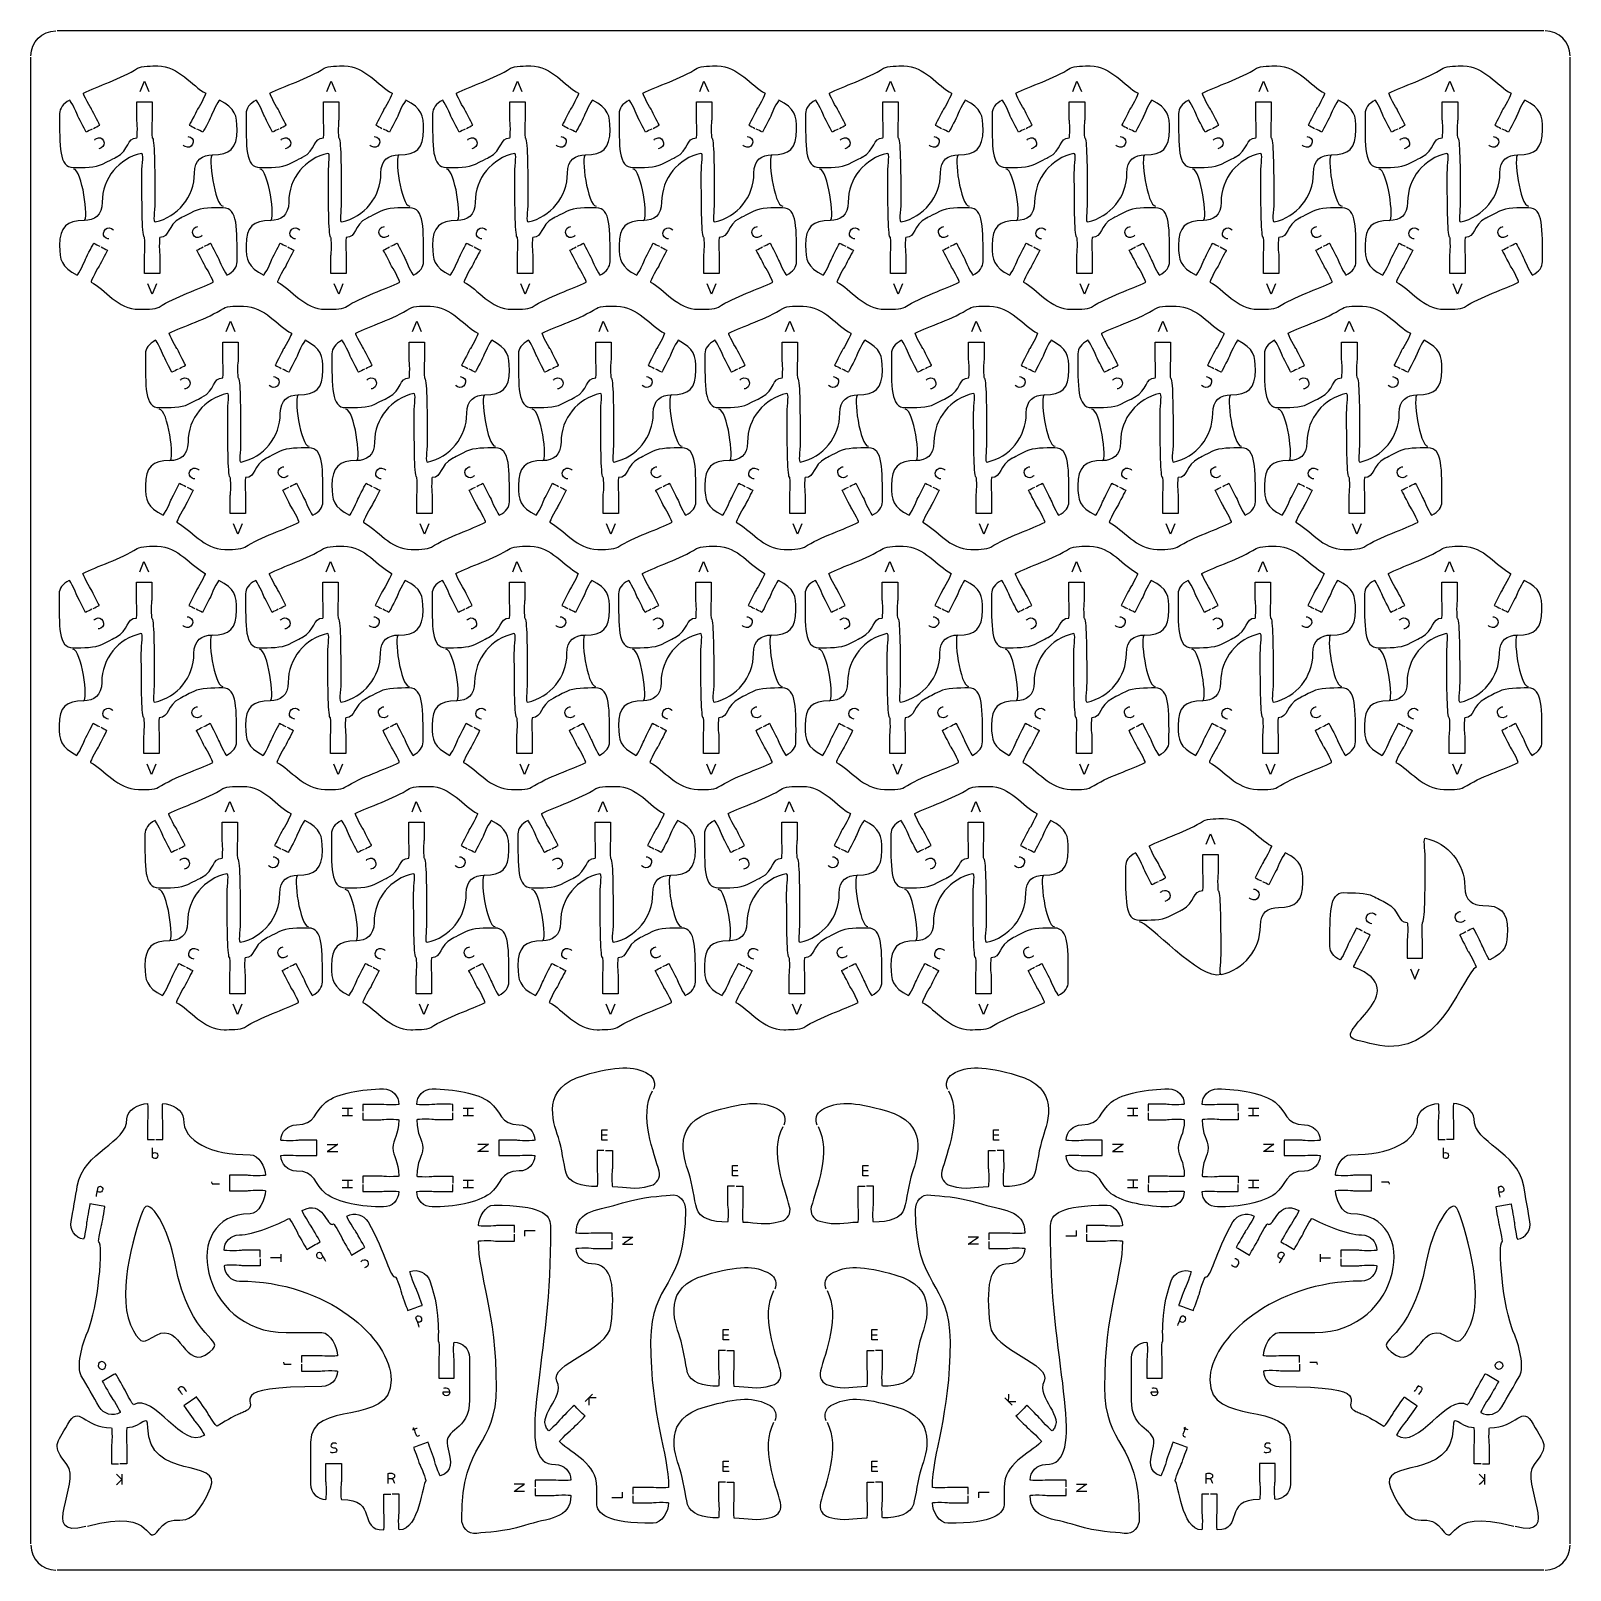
# Model space of a CAD drawing. Extents: x 0 to 300, y 0 to 300.
import ezdxf

# ---------------------------------------------------------------- set-up
doc = ezdxf.new("R2010")
doc.units = 0
doc.header["$MEASUREMENT"] = 0
doc.layers.add('DEFAULT', color=7, linetype='CONTINUOUS')

msp = doc.modelspace()

# ---------------------------------------------------------------- linework, layer by layer
at = {"layer": 'DEFAULT', "color": 1}
for points in [[(294.85, 300.1), (5.15, 300.1)], [(0, 5.25), (0, 294.95)], [(300, 5.25), (300, 294.95)], [(294.85, 0.1), (5.15, 0.1)]]:
    msp.add_lwpolyline(points, dxfattribs=at)
at = {"layer": 'DEFAULT', "color": 250}
for points in [[(21.32, 288.27), (22.16, 290.29), (23.02, 288.27)], [(57.67, 288.27), (58.51, 290.29), (59.36, 288.27)], [(94.01, 288.27), (94.85, 290.29), (95.7, 288.27)], [(130.35, 288.27), (131.19, 290.29), (132.04, 288.27)], [(166.69, 288.27), (167.53, 290.29), (168.39, 288.27)], [(203.04, 288.27), (203.87, 290.29), (204.73, 288.27)], [(239.38, 288.27), (240.22, 290.29), (241.07, 288.27)], [(275.72, 288.27), (276.56, 290.29), (277.41, 288.27)], [(24.49, 250.79), (23.65, 248.77), (22.8, 250.79)], [(60.83, 250.79), (60, 248.77), (59.14, 250.79)], [(97.18, 250.79), (96.34, 248.77), (95.49, 250.79)], [(133.52, 250.79), (132.68, 248.77), (131.83, 250.79)], [(169.86, 250.79), (169.02, 248.77), (168.17, 250.79)], [(206.2, 250.79), (205.37, 248.77), (204.51, 250.79)], [(242.55, 250.79), (241.71, 248.77), (240.86, 250.79)], [(278.89, 250.79), (278.05, 248.77), (277.2, 250.79)], [(38.05, 241.48), (38.89, 243.5), (39.74, 241.48)], [(74.39, 241.48), (75.23, 243.5), (76.09, 241.48)], [(110.74, 241.48), (111.57, 243.5), (112.43, 241.48)], [(147.08, 241.48), (147.92, 243.5), (148.77, 241.48)], [(183.42, 241.48), (184.26, 243.5), (185.11, 241.48)], [(219.76, 241.48), (220.6, 243.5), (221.46, 241.48)], [(256.11, 241.48), (256.94, 243.5), (257.8, 241.48)], [(41.22, 204), (40.38, 201.98), (39.53, 204)], [(77.56, 204), (76.72, 201.98), (75.87, 204)], [(113.91, 204), (113.07, 201.98), (112.21, 204)], [(150.25, 204), (149.41, 201.98), (148.56, 204)], [(186.59, 204), (185.75, 201.98), (184.9, 204)], [(222.93, 204), (222.09, 201.98), (221.24, 204)], [(259.27, 204), (258.44, 201.98), (257.58, 204)], [(21.22, 194.68), (22.06, 196.7), (22.91, 194.68)], [(57.57, 194.68), (58.4, 196.7), (59.26, 194.68)], [(93.91, 194.68), (94.75, 196.7), (95.6, 194.68)], [(130.25, 194.68), (131.09, 196.7), (131.94, 194.68)], [(166.59, 194.68), (167.43, 196.7), (168.28, 194.68)], [(202.93, 194.68), (203.77, 196.7), (204.63, 194.68)], [(239.28, 194.68), (240.12, 196.7), (240.97, 194.68)], [(275.62, 194.68), (276.46, 196.7), (277.31, 194.68)], [(24.39, 157.2), (23.55, 155.18), (22.7, 157.2)], [(60.73, 157.2), (59.89, 155.18), (59.04, 157.2)], [(97.08, 157.2), (96.24, 155.18), (95.38, 157.2)], [(133.42, 157.2), (132.58, 155.18), (131.73, 157.2)], [(169.76, 157.2), (168.92, 155.18), (168.07, 157.2)], [(206.1, 157.2), (205.26, 155.18), (204.41, 157.2)], [(242.45, 157.2), (241.61, 155.18), (240.75, 157.2)], [(278.79, 157.2), (277.95, 155.18), (277.1, 157.2)], [(37.95, 147.89), (38.79, 149.91), (39.64, 147.89)], [(74.29, 147.89), (75.13, 149.91), (75.98, 147.89)], [(110.64, 147.89), (111.47, 149.91), (112.33, 147.89)], [(146.98, 147.89), (147.82, 149.91), (148.67, 147.89)], [(183.32, 147.89), (184.16, 149.91), (185.01, 147.89)], [(229.04, 141.6), (229.88, 143.62), (230.73, 141.6)], [(268.88, 117.32), (269.72, 115.3), (270.58, 117.32)], [(41.12, 110.41), (40.28, 108.39), (39.43, 110.41)], [(77.46, 110.41), (76.62, 108.39), (75.77, 110.41)], [(113.8, 110.41), (112.97, 108.39), (112.11, 110.41)], [(150.15, 110.41), (149.31, 108.39), (148.45, 110.41)], [(186.49, 110.41), (185.65, 108.39), (184.8, 110.41)], [(60.68, 90.15), (62.7, 90.15)], [(61.76, 90.15), (61.76, 88.64)], [(84.25, 90.14), (86.27, 90.14)], [(85.2, 88.64), (85.2, 90.14)], [(213.73, 90.15), (215.75, 90.15)], [(214.81, 90.15), (214.81, 88.65)], [(237.3, 90.14), (239.32, 90.14)], [(238.24, 88.64), (238.24, 90.14)], [(62.7, 88.64), (60.68, 88.64)], [(86.27, 88.64), (84.25, 88.64)], [(215.75, 88.65), (213.73, 88.65)], [(239.32, 88.64), (237.3, 88.64)], [(112.42, 83.9), (111.28, 83.9), (111.28, 85.92), (112.37, 85.92)], [(112.33, 84.85), (111.28, 84.85)], [(188.72, 83.9), (187.59, 83.9), (187.59, 85.92), (188.68, 85.92)], [(188.63, 84.85), (187.59, 84.85)], [(137.86, 76.96), (136.72, 76.96), (136.72, 78.98), (137.81, 78.98)], [(163.28, 76.96), (162.15, 76.96), (162.15, 78.98), (163.24, 78.98)], [(60.68, 76.14), (62.7, 76.14)], [(61.76, 76.14), (61.76, 74.64)], [(84.25, 76.14), (86.27, 76.14)], [(85.2, 74.64), (85.2, 76.14)], [(137.77, 77.91), (136.72, 77.91)], [(163.19, 77.91), (162.15, 77.91)], [(213.73, 76.15), (215.75, 76.15)], [(214.81, 76.15), (214.81, 74.65)], [(237.3, 76.14), (239.32, 76.14)], [(238.24, 74.63), (238.24, 76.14)], [(62.7, 74.64), (60.68, 74.64)], [(86.27, 74.64), (84.25, 74.64)], [(215.75, 74.65), (213.73, 74.65)], [(239.32, 74.63), (237.3, 74.63)], [(96.29, 65.19), (96.29, 66.31), (98.31, 66.31)], [(203.71, 66.31), (203.71, 65.19), (201.69, 65.19)], [(48.75, 60.95), (46.73, 60.95)], [(48.75, 61.7), (48.75, 60.2)], [(251.25, 61.7), (251.25, 60.2)], [(251.25, 60.95), (253.28, 60.95)], [(136.09, 44.98), (134.95, 44.98), (134.95, 47), (136.04, 47)], [(136, 45.93), (134.95, 45.93)], [(165.05, 44.98), (163.91, 44.98), (163.91, 47), (165.01, 47)], [(164.96, 45.93), (163.91, 45.93)], [(108.01, 32.98), (109.44, 34.41)], [(191.24, 32.24), (189.81, 33.67)], [(136.09, 19.31), (134.95, 19.31), (134.95, 21.34), (136.04, 21.34)], [(165.05, 19.31), (163.91, 19.31), (163.91, 21.34), (165.01, 21.34)], [(17.76, 18.82), (17.76, 16.8)], [(136, 20.26), (134.95, 20.26)], [(164.96, 20.26), (163.91, 20.26)], [(283.3, 18.82), (283.3, 16.8)], [(115.26, 15.31), (115.26, 14.18), (113.24, 14.18)], [(184.74, 14.18), (184.74, 15.31), (186.76, 15.31)]]:
    msp.add_lwpolyline(points, dxfattribs=at)
at = {"layer": 'DEFAULT', "color": 1}
for points in [[(0, 295.25), (0.08, 297.88), (2.22, 300.02), (4.85, 300.1)], [(300, 295.25), (299.92, 297.88), (297.78, 300.02), (295.15, 300.1)], [(10.4, 263.13), (11.37, 263.13), (10, 273.15), (8.32, 273.15)], [(35.42, 275.93), (34.45, 275.93), (35.82, 265.91), (37.5, 265.91)], [(46.74, 263.13), (47.71, 263.13), (46.34, 273.15), (44.66, 273.15)], [(71.76, 275.93), (70.79, 275.93), (72.16, 265.91), (73.84, 265.91)], [(83.08, 263.13), (84.06, 263.13), (82.69, 273.15), (81.01, 273.15)], [(108.11, 275.93), (107.13, 275.93), (108.5, 265.91), (110.18, 265.91)], [(119.42, 263.13), (120.4, 263.13), (119.03, 273.15), (117.35, 273.15)], [(144.45, 275.93), (143.47, 275.93), (144.84, 265.91), (146.53, 265.91)], [(155.77, 263.13), (156.74, 263.13), (155.37, 273.15), (153.69, 273.15)], [(180.79, 275.93), (179.82, 275.93), (181.19, 265.91), (182.87, 265.91)], [(192.11, 263.13), (193.08, 263.13), (191.71, 273.15), (190.03, 273.15)], [(217.13, 275.93), (216.16, 275.93), (217.53, 265.91), (219.21, 265.91)], [(228.45, 263.13), (229.43, 263.13), (228.06, 273.15), (226.38, 273.15)], [(253.48, 275.93), (252.5, 275.93), (253.87, 265.91), (255.55, 265.91)], [(264.79, 263.13), (265.77, 263.13), (264.4, 273.15), (262.72, 273.15)], [(289.82, 275.93), (288.84, 275.93), (290.21, 265.91), (291.89, 265.91)], [(52.15, 229.14), (51.17, 229.14), (52.54, 219.12), (54.23, 219.12)], [(88.49, 229.14), (87.52, 229.14), (88.89, 219.12), (90.57, 219.12)], [(124.83, 229.14), (123.86, 229.14), (125.23, 219.12), (126.91, 219.12)], [(161.18, 229.14), (160.2, 229.14), (161.57, 219.12), (163.25, 219.12)], [(197.52, 229.14), (196.54, 229.14), (197.91, 219.12), (199.6, 219.12)], [(233.86, 229.14), (232.89, 229.14), (234.26, 219.12), (235.94, 219.12)], [(270.2, 229.14), (269.23, 229.14), (270.6, 219.12), (272.28, 219.12)], [(27.12, 216.34), (28.1, 216.34), (26.73, 226.36), (25.05, 226.36)], [(63.47, 216.34), (64.44, 216.34), (63.07, 226.36), (61.39, 226.36)], [(99.81, 216.34), (100.78, 216.34), (99.41, 226.36), (97.73, 226.36)], [(136.15, 216.34), (137.13, 216.34), (135.76, 226.36), (134.08, 226.36)], [(172.49, 216.34), (173.47, 216.34), (172.1, 226.36), (170.42, 226.36)], [(208.84, 216.34), (209.81, 216.34), (208.44, 226.36), (206.76, 226.36)], [(245.18, 216.34), (246.15, 216.34), (244.78, 226.36), (243.1, 226.36)], [(35.32, 182.34), (34.35, 182.34), (35.71, 172.32), (37.4, 172.32)], [(71.66, 182.34), (70.69, 182.34), (72.06, 172.32), (73.74, 172.32)], [(108.01, 182.34), (107.03, 182.34), (108.4, 172.32), (110.08, 172.32)], [(144.35, 182.34), (143.37, 182.34), (144.74, 172.32), (146.42, 172.32)], [(180.69, 182.34), (179.72, 182.34), (181.08, 172.32), (182.77, 172.32)], [(217.03, 182.34), (216.06, 182.34), (217.43, 172.32), (219.11, 172.32)], [(253.38, 182.34), (252.4, 182.34), (253.77, 172.32), (255.45, 172.32)], [(289.72, 182.34), (288.74, 182.34), (290.11, 172.32), (291.79, 172.32)], [(10.29, 169.54), (11.27, 169.54), (9.9, 179.56), (8.22, 179.56)], [(46.64, 169.54), (47.61, 169.54), (46.24, 179.56), (44.56, 179.56)], [(82.98, 169.54), (83.95, 169.54), (82.58, 179.56), (80.9, 179.56)], [(119.32, 169.54), (120.3, 169.54), (118.93, 179.56), (117.25, 179.56)], [(155.66, 169.54), (156.64, 169.54), (155.27, 179.56), (153.59, 179.56)], [(192.01, 169.54), (192.98, 169.54), (191.61, 179.56), (189.93, 179.56)], [(228.35, 169.54), (229.32, 169.54), (227.95, 179.56), (226.27, 179.56)], [(264.69, 169.54), (265.67, 169.54), (264.3, 179.56), (262.62, 179.56)], [(52.05, 135.55), (51.07, 135.55), (52.44, 125.53), (54.12, 125.53)], [(88.39, 135.55), (87.42, 135.55), (88.78, 125.53), (90.47, 125.53)], [(124.73, 135.55), (123.76, 135.55), (125.13, 125.53), (126.81, 125.53)], [(161.08, 135.55), (160.1, 135.55), (161.47, 125.53), (163.15, 125.53)], [(197.42, 135.55), (196.44, 135.55), (197.81, 125.53), (199.49, 125.53)], [(27.02, 122.75), (28, 122.75), (26.63, 132.77), (24.95, 132.77)], [(63.36, 122.75), (64.34, 122.75), (62.97, 132.77), (61.29, 132.77)], [(99.71, 122.75), (100.68, 122.75), (99.31, 132.77), (97.63, 132.77)], [(136.05, 122.75), (137.02, 122.75), (135.65, 132.77), (133.97, 132.77)], [(172.39, 122.75), (173.37, 122.75), (172, 132.77), (170.32, 132.77)], [(231.98, 116.18), (227.84, 114.93), (217.72, 126.48), (216.04, 126.48)], [(0, 4.95), (0.08, 2.32), (2.22, 0.18), (4.85, 0.1)], [(295.15, 0.1), (297.78, 0.18), (299.92, 2.32), (300, 4.95)]]:
    msp.add_open_spline(points, degree=3, dxfattribs=at)
for points, knots in [([(12.25, 281.09), (12.65, 281.29), (13.05, 281.5), (13.45, 281.7), (13.45, 281.7), (12.25, 284.04), (11.85, 284.82), (11.78, 284.98), (11.41, 285.47), (10.97, 286.33), (10.53, 287.2), (10.21, 287.91), (10.26, 287.94), (12.93, 289.3), (17.67, 290.76), (20.82, 292.79), (21.58, 293.28), (23.7, 293.24), (24.74, 293.24), (28.82, 293.24), (31.41, 289.3), (34.08, 287.94), (34.13, 287.91), (33.81, 287.2), (33.37, 286.33), (32.93, 285.47), (32.56, 284.98), (32.49, 284.82), (32.09, 284.04), (30.89, 281.7), (30.89, 281.7), (31.29, 281.5), (31.69, 281.29), (32.09, 281.09)], [0, 0, 0, 0, 3.819372, 3.819372, 3.819372, 4.819372, 4.819372, 4.819372, 5.819372, 5.819372, 5.819372, 6.819372, 6.819372, 6.819372, 7.819372, 7.819372, 7.819372, 8.819372, 8.819372, 8.819372, 9.819372, 9.819372, 9.819372, 10.819372, 10.819372, 10.819372, 11.819372, 11.819372, 11.819372, 12.819372, 12.819372, 12.819372, 16.638743, 16.638743, 16.638743, 16.638743]), ([(48.59, 281.09), (48.99, 281.29), (49.39, 281.5), (49.79, 281.7), (49.79, 281.7), (48.59, 284.04), (48.2, 284.82), (48.12, 284.98), (47.75, 285.47), (47.31, 286.33), (46.87, 287.2), (46.56, 287.91), (46.6, 287.94), (49.28, 289.3), (54.01, 290.76), (57.17, 292.79), (57.92, 293.28), (60.05, 293.24), (61.09, 293.24), (65.16, 293.24), (67.75, 289.3), (70.42, 287.94), (70.47, 287.91), (70.16, 287.2), (69.71, 286.33), (69.27, 285.47), (68.91, 284.98), (68.83, 284.82), (68.43, 284.04), (67.24, 281.7), (67.24, 281.7), (67.63, 281.5), (68.03, 281.29), (68.43, 281.09)], [0, 0, 0, 0, 3.819372, 3.819372, 3.819372, 4.819372, 4.819372, 4.819372, 5.819372, 5.819372, 5.819372, 6.819372, 6.819372, 6.819372, 7.819372, 7.819372, 7.819372, 8.819372, 8.819372, 8.819372, 9.819372, 9.819372, 9.819372, 10.819372, 10.819372, 10.819372, 11.819372, 11.819372, 11.819372, 12.819372, 12.819372, 12.819372, 16.638743, 16.638743, 16.638743, 16.638743]), ([(84.93, 281.09), (85.33, 281.29), (85.73, 281.5), (86.13, 281.7), (86.13, 281.7), (84.94, 284.04), (84.54, 284.82), (84.46, 284.98), (84.09, 285.47), (83.65, 286.33), (83.22, 287.2), (82.9, 287.91), (82.95, 287.94), (85.62, 289.3), (90.36, 290.76), (93.51, 292.79), (94.26, 293.28), (96.39, 293.24), (97.43, 293.24), (101.5, 293.24), (104.09, 289.3), (106.76, 287.94), (106.81, 287.91), (106.5, 287.2), (106.05, 286.33), (105.62, 285.47), (105.25, 284.98), (105.17, 284.82), (104.77, 284.04), (103.58, 281.7), (103.58, 281.7), (103.98, 281.5), (104.38, 281.29), (104.78, 281.09)], [0, 0, 0, 0, 3.819372, 3.819372, 3.819372, 4.819372, 4.819372, 4.819372, 5.819372, 5.819372, 5.819372, 6.819372, 6.819372, 6.819372, 7.819372, 7.819372, 7.819372, 8.819372, 8.819372, 8.819372, 9.819372, 9.819372, 9.819372, 10.819372, 10.819372, 10.819372, 11.819372, 11.819372, 11.819372, 12.819372, 12.819372, 12.819372, 16.638743, 16.638743, 16.638743, 16.638743]), ([(121.28, 281.09), (121.68, 281.29), (122.08, 281.5), (122.48, 281.7), (122.48, 281.7), (121.28, 284.04), (120.88, 284.82), (120.8, 284.98), (120.44, 285.47), (120, 286.33), (119.56, 287.2), (119.24, 287.91), (119.29, 287.94), (121.96, 289.3), (126.7, 290.76), (129.85, 292.79), (130.61, 293.28), (132.73, 293.24), (133.77, 293.24), (137.85, 293.24), (140.44, 289.3), (143.11, 287.94), (143.15, 287.91), (142.84, 287.2), (142.4, 286.33), (141.96, 285.47), (141.59, 284.98), (141.51, 284.82), (141.12, 284.04), (139.92, 281.7), (139.92, 281.7), (140.32, 281.5), (140.72, 281.29), (141.12, 281.09)], [0, 0, 0, 0, 3.819372, 3.819372, 3.819372, 4.819372, 4.819372, 4.819372, 5.819372, 5.819372, 5.819372, 6.819372, 6.819372, 6.819372, 7.819372, 7.819372, 7.819372, 8.819372, 8.819372, 8.819372, 9.819372, 9.819372, 9.819372, 10.819372, 10.819372, 10.819372, 11.819372, 11.819372, 11.819372, 12.819372, 12.819372, 12.819372, 16.638743, 16.638743, 16.638743, 16.638743]), ([(157.62, 281.09), (158.02, 281.29), (158.42, 281.5), (158.82, 281.7), (158.82, 281.7), (157.62, 284.04), (157.22, 284.82), (157.15, 284.98), (156.78, 285.47), (156.34, 286.33), (155.9, 287.2), (155.58, 287.91), (155.63, 287.94), (158.3, 289.3), (163.04, 290.76), (166.19, 292.79), (166.95, 293.28), (169.07, 293.24), (170.11, 293.24), (174.19, 293.24), (176.78, 289.3), (179.45, 287.94), (179.5, 287.91), (179.18, 287.2), (178.74, 286.33), (178.3, 285.47), (177.93, 284.98), (177.86, 284.82), (177.46, 284.04), (176.26, 281.7), (176.26, 281.7), (176.66, 281.5), (177.06, 281.29), (177.46, 281.09)], [0, 0, 0, 0, 3.819372, 3.819372, 3.819372, 4.819372, 4.819372, 4.819372, 5.819372, 5.819372, 5.819372, 6.819372, 6.819372, 6.819372, 7.819372, 7.819372, 7.819372, 8.819372, 8.819372, 8.819372, 9.819372, 9.819372, 9.819372, 10.819372, 10.819372, 10.819372, 11.819372, 11.819372, 11.819372, 12.819372, 12.819372, 12.819372, 16.638743, 16.638743, 16.638743, 16.638743]), ([(193.96, 281.09), (194.36, 281.29), (194.76, 281.5), (195.16, 281.7), (195.16, 281.7), (193.96, 284.04), (193.57, 284.82), (193.49, 284.98), (193.12, 285.47), (192.68, 286.33), (192.24, 287.2), (191.92, 287.91), (191.97, 287.94), (194.64, 289.3), (199.38, 290.76), (202.54, 292.79), (203.29, 293.28), (205.42, 293.24), (206.46, 293.24), (210.53, 293.24), (213.12, 289.3), (215.79, 287.94), (215.84, 287.91), (215.53, 287.2), (215.08, 286.33), (214.64, 285.47), (214.28, 284.98), (214.2, 284.82), (213.8, 284.04), (212.6, 281.7), (212.6, 281.7), (213, 281.5), (213.4, 281.29), (213.8, 281.09)], [0, 0, 0, 0, 3.819372, 3.819372, 3.819372, 4.819372, 4.819372, 4.819372, 5.819372, 5.819372, 5.819372, 6.819372, 6.819372, 6.819372, 7.819372, 7.819372, 7.819372, 8.819372, 8.819372, 8.819372, 9.819372, 9.819372, 9.819372, 10.819372, 10.819372, 10.819372, 11.819372, 11.819372, 11.819372, 12.819372, 12.819372, 12.819372, 16.638743, 16.638743, 16.638743, 16.638743]), ([(230.3, 281.09), (230.7, 281.29), (231.1, 281.5), (231.5, 281.7), (231.5, 281.7), (230.31, 284.04), (229.91, 284.82), (229.83, 284.98), (229.46, 285.47), (229.02, 286.33), (228.58, 287.2), (228.27, 287.91), (228.32, 287.94), (230.99, 289.3), (235.73, 290.76), (238.88, 292.79), (239.63, 293.28), (241.76, 293.24), (242.8, 293.24), (246.87, 293.24), (249.46, 289.3), (252.13, 287.94), (252.18, 287.91), (251.87, 287.2), (251.42, 286.33), (250.99, 285.47), (250.62, 284.98), (250.54, 284.82), (250.14, 284.04), (248.95, 281.7), (248.95, 281.7), (249.35, 281.5), (249.75, 281.29), (250.15, 281.09)], [0, 0, 0, 0, 3.819372, 3.819372, 3.819372, 4.819372, 4.819372, 4.819372, 5.819372, 5.819372, 5.819372, 6.819372, 6.819372, 6.819372, 7.819372, 7.819372, 7.819372, 8.819372, 8.819372, 8.819372, 9.819372, 9.819372, 9.819372, 10.819372, 10.819372, 10.819372, 11.819372, 11.819372, 11.819372, 12.819372, 12.819372, 12.819372, 16.638743, 16.638743, 16.638743, 16.638743]), ([(266.65, 281.09), (267.05, 281.29), (267.44, 281.5), (267.84, 281.7), (267.84, 281.7), (266.65, 284.04), (266.25, 284.82), (266.17, 284.98), (265.81, 285.47), (265.36, 286.33), (264.93, 287.2), (264.61, 287.91), (264.66, 287.94), (267.33, 289.3), (272.07, 290.76), (275.22, 292.79), (275.98, 293.28), (278.1, 293.24), (279.14, 293.24), (283.22, 293.24), (285.8, 289.3), (288.48, 287.94), (288.52, 287.91), (288.21, 287.2), (287.77, 286.33), (287.33, 285.47), (286.96, 284.98), (286.88, 284.82), (286.49, 284.04), (285.29, 281.7), (285.29, 281.7), (285.69, 281.5), (286.09, 281.29), (286.49, 281.09)], [0, 0, 0, 0, 3.819372, 3.819372, 3.819372, 4.819372, 4.819372, 4.819372, 5.819372, 5.819372, 5.819372, 6.819372, 6.819372, 6.819372, 7.819372, 7.819372, 7.819372, 8.819372, 8.819372, 8.819372, 9.819372, 9.819372, 9.819372, 10.819372, 10.819372, 10.819372, 11.819372, 11.819372, 11.819372, 12.819372, 12.819372, 12.819372, 16.638743, 16.638743, 16.638743, 16.638743]), ([(11.98, 280.95), (11.58, 280.75), (11.18, 280.54), (10.78, 280.34), (10.78, 280.34), (9.58, 282.68), (9.18, 283.45), (9.11, 283.61), (8.91, 284.2), (8.48, 285.06), (8.04, 285.92), (7.64, 286.6), (7.59, 286.57), (6.25, 285.88), (5.62, 284.97), (5.62, 283.96), (5.62, 277.49), (5.44, 273.45), (8.32, 273.45), (10.23, 273.45), (12.66, 273.44), (13.96, 274.1), (16.63, 275.47), (16.63, 275.47), (16.63, 275.47), (19.3, 276.83), (18.64, 279.24), (20.67, 279.24), (20.73, 279.24), (20.77, 280.02), (20.77, 280.99), (20.77, 281.96), (20.67, 282.56), (20.67, 282.74), (20.67, 283.91), (20.67, 285.07), (20.67, 286.24), (21.67, 286.24), (22.67, 286.24), (23.67, 286.24), (23.67, 285.07), (23.67, 283.91), (23.67, 282.74), (23.67, 282.56), (23.57, 281.96), (23.57, 280.99), (23.57, 280.02), (23.61, 279.24), (23.67, 279.24), (24.11, 279.24), (24.17, 273.63), (24.17, 266.7), (24.17, 264.85), (23.73, 262.75), (24.26, 262.85), (28.63, 263.81), (31.9, 267.7), (31.9, 272.35), (31.9, 274.96), (33.44, 275.93), (35.42, 275.93), (38.81, 275.93), (40.2, 277.16), (40.2, 280.78), (40.2, 283.63), (39.92, 284.95), (36.75, 286.57), (36.7, 286.6), (36.31, 285.92), (35.86, 285.06), (35.43, 284.2), (35.24, 283.61), (35.16, 283.46), (34.76, 282.68), (33.56, 280.34), (33.56, 280.34), (33.16, 280.54), (32.76, 280.75), (32.36, 280.95)], [0, 0, 0, 0, 3.828276, 3.828276, 3.828276, 4.828276, 4.828276, 4.828276, 5.828276, 5.828276, 5.828276, 6.828276, 6.828276, 6.828276, 7.828276, 7.828276, 7.828276, 8.828276, 8.828276, 8.828276, 9.828276, 9.828276, 9.828276, 10.828276, 10.828276, 10.828276, 11.828276, 11.828276, 11.828276, 12.828276, 12.828276, 12.828276, 13.828276, 13.828276, 13.828276, 23.748276, 23.748276, 23.748276, 32.248276, 32.248276, 32.248276, 42.168276, 42.168276, 42.168276, 43.168276, 43.168276, 43.168276, 44.168276, 44.168276, 44.168276, 45.168276, 45.168276, 45.168276, 46.168276, 46.168276, 46.168276, 47.168276, 47.168276, 47.168276, 48.168276, 48.168276, 48.168276, 49.168276, 49.168276, 49.168276, 50.168276, 50.168276, 50.168276, 51.168276, 51.168276, 51.168276, 52.168276, 52.168276, 52.168276, 53.168276, 53.168276, 53.168276, 56.987648, 56.987648, 56.987648, 56.987648]), ([(48.32, 280.95), (47.92, 280.75), (47.52, 280.54), (47.12, 280.34), (47.12, 280.34), (45.92, 282.68), (45.53, 283.45), (45.45, 283.61), (45.26, 284.2), (44.82, 285.06), (44.38, 285.92), (43.98, 286.6), (43.93, 286.57), (42.59, 285.88), (41.97, 284.97), (41.97, 283.96), (41.97, 277.49), (41.78, 273.45), (44.66, 273.45), (46.57, 273.45), (49, 273.44), (50.31, 274.1), (52.98, 275.47), (52.98, 275.47), (52.98, 275.47), (55.65, 276.83), (54.99, 279.24), (57.02, 279.24), (57.07, 279.24), (57.11, 280.02), (57.11, 280.99), (57.11, 281.96), (57.02, 282.56), (57.02, 282.74), (57.02, 283.91), (57.02, 285.07), (57.02, 286.24), (58.01, 286.24), (59.01, 286.24), (60.01, 286.24), (60.01, 285.07), (60.01, 283.91), (60.01, 282.74), (60.01, 282.56), (59.92, 281.96), (59.92, 280.99), (59.92, 280.02), (59.96, 279.24), (60.01, 279.24), (60.45, 279.24), (60.51, 273.63), (60.51, 266.7), (60.51, 264.85), (60.07, 262.75), (60.6, 262.85), (64.97, 263.81), (68.24, 267.7), (68.24, 272.35), (68.24, 274.96), (69.78, 275.93), (71.76, 275.93), (75.15, 275.93), (76.54, 277.16), (76.54, 280.78), (76.54, 283.63), (76.27, 284.95), (73.09, 286.57), (73.05, 286.6), (72.65, 285.92), (72.21, 285.06), (71.77, 284.2), (71.58, 283.61), (71.5, 283.46), (71.1, 282.68), (69.91, 280.34), (69.91, 280.34), (69.51, 280.54), (69.11, 280.75), (68.71, 280.95)], [0, 0, 0, 0, 3.828276, 3.828276, 3.828276, 4.828276, 4.828276, 4.828276, 5.828276, 5.828276, 5.828276, 6.828276, 6.828276, 6.828276, 7.828276, 7.828276, 7.828276, 8.828276, 8.828276, 8.828276, 9.828276, 9.828276, 9.828276, 10.828276, 10.828276, 10.828276, 11.828276, 11.828276, 11.828276, 12.828276, 12.828276, 12.828276, 13.828276, 13.828276, 13.828276, 23.748276, 23.748276, 23.748276, 32.248276, 32.248276, 32.248276, 42.168276, 42.168276, 42.168276, 43.168276, 43.168276, 43.168276, 44.168276, 44.168276, 44.168276, 45.168276, 45.168276, 45.168276, 46.168276, 46.168276, 46.168276, 47.168276, 47.168276, 47.168276, 48.168276, 48.168276, 48.168276, 49.168276, 49.168276, 49.168276, 50.168276, 50.168276, 50.168276, 51.168276, 51.168276, 51.168276, 52.168276, 52.168276, 52.168276, 53.168276, 53.168276, 53.168276, 56.987648, 56.987648, 56.987648, 56.987648]), ([(84.67, 280.95), (84.26, 280.75), (83.86, 280.54), (83.46, 280.34), (83.46, 280.34), (82.27, 282.68), (81.87, 283.45), (81.79, 283.61), (81.6, 284.2), (81.16, 285.06), (80.72, 285.92), (80.33, 286.6), (80.28, 286.57), (78.93, 285.88), (78.31, 284.97), (78.31, 283.96), (78.31, 277.49), (78.12, 273.45), (81.01, 273.45), (82.92, 273.45), (85.34, 273.44), (86.65, 274.1), (89.32, 275.47), (89.32, 275.47), (89.32, 275.47), (91.99, 276.83), (91.33, 279.24), (93.36, 279.24), (93.41, 279.24), (93.46, 280.02), (93.46, 280.99), (93.46, 281.96), (93.36, 282.56), (93.36, 282.74), (93.36, 283.91), (93.36, 285.07), (93.36, 286.24), (94.36, 286.24), (95.36, 286.24), (96.36, 286.24), (96.36, 285.07), (96.36, 283.91), (96.36, 282.74), (96.36, 282.56), (96.26, 281.96), (96.26, 280.99), (96.26, 280.02), (96.3, 279.24), (96.36, 279.24), (96.79, 279.24), (96.86, 273.63), (96.86, 266.7), (96.86, 264.85), (96.42, 262.75), (96.95, 262.85), (101.32, 263.81), (104.59, 267.7), (104.59, 272.35), (104.59, 274.96), (106.12, 275.93), (108.11, 275.93), (111.49, 275.93), (112.88, 277.16), (112.88, 280.78), (112.88, 283.63), (112.61, 284.95), (109.44, 286.57), (109.39, 286.6), (108.99, 285.92), (108.55, 285.06), (108.11, 284.2), (107.92, 283.61), (107.84, 283.46), (107.44, 282.68), (106.25, 280.34), (106.25, 280.34), (105.85, 280.54), (105.45, 280.75), (105.05, 280.95)], [0, 0, 0, 0, 3.828276, 3.828276, 3.828276, 4.828276, 4.828276, 4.828276, 5.828276, 5.828276, 5.828276, 6.828276, 6.828276, 6.828276, 7.828276, 7.828276, 7.828276, 8.828276, 8.828276, 8.828276, 9.828276, 9.828276, 9.828276, 10.828276, 10.828276, 10.828276, 11.828276, 11.828276, 11.828276, 12.828276, 12.828276, 12.828276, 13.828276, 13.828276, 13.828276, 23.748276, 23.748276, 23.748276, 32.248276, 32.248276, 32.248276, 42.168276, 42.168276, 42.168276, 43.168276, 43.168276, 43.168276, 44.168276, 44.168276, 44.168276, 45.168276, 45.168276, 45.168276, 46.168276, 46.168276, 46.168276, 47.168276, 47.168276, 47.168276, 48.168276, 48.168276, 48.168276, 49.168276, 49.168276, 49.168276, 50.168276, 50.168276, 50.168276, 51.168276, 51.168276, 51.168276, 52.168276, 52.168276, 52.168276, 53.168276, 53.168276, 53.168276, 56.987648, 56.987648, 56.987648, 56.987648]), ([(121.01, 280.95), (120.61, 280.75), (120.21, 280.54), (119.8, 280.34), (119.8, 280.34), (118.61, 282.68), (118.21, 283.45), (118.13, 283.61), (117.94, 284.2), (117.5, 285.06), (117.06, 285.92), (116.67, 286.6), (116.62, 286.57), (115.27, 285.88), (114.65, 284.97), (114.65, 283.96), (114.65, 277.49), (114.46, 273.45), (117.35, 273.45), (119.26, 273.45), (121.68, 273.44), (122.99, 274.1), (125.66, 275.47), (125.66, 275.47), (125.66, 275.47), (128.33, 276.83), (127.67, 279.24), (129.7, 279.24), (129.75, 279.24), (129.8, 280.02), (129.8, 280.99), (129.8, 281.96), (129.7, 282.56), (129.7, 282.74), (129.7, 283.91), (129.7, 285.07), (129.7, 286.24), (130.7, 286.24), (131.7, 286.24), (132.7, 286.24), (132.7, 285.07), (132.7, 283.91), (132.7, 282.74), (132.7, 282.56), (132.6, 281.96), (132.6, 280.99), (132.6, 280.02), (132.64, 279.24), (132.7, 279.24), (133.13, 279.24), (133.2, 273.63), (133.2, 266.7), (133.2, 264.85), (132.76, 262.75), (133.29, 262.85), (137.66, 263.81), (140.93, 267.7), (140.93, 272.35), (140.93, 274.96), (142.47, 275.93), (144.45, 275.93), (147.83, 275.93), (149.23, 277.16), (149.23, 280.78), (149.23, 283.63), (148.95, 284.95), (145.78, 286.57), (145.73, 286.6), (145.34, 285.92), (144.89, 285.06), (144.45, 284.2), (144.26, 283.61), (144.19, 283.46), (143.79, 282.68), (142.59, 280.34), (142.59, 280.34), (142.19, 280.54), (141.79, 280.75), (141.39, 280.95)], [0, 0, 0, 0, 3.828276, 3.828276, 3.828276, 4.828276, 4.828276, 4.828276, 5.828276, 5.828276, 5.828276, 6.828276, 6.828276, 6.828276, 7.828276, 7.828276, 7.828276, 8.828276, 8.828276, 8.828276, 9.828276, 9.828276, 9.828276, 10.828276, 10.828276, 10.828276, 11.828276, 11.828276, 11.828276, 12.828276, 12.828276, 12.828276, 13.828276, 13.828276, 13.828276, 23.748276, 23.748276, 23.748276, 32.248276, 32.248276, 32.248276, 42.168276, 42.168276, 42.168276, 43.168276, 43.168276, 43.168276, 44.168276, 44.168276, 44.168276, 45.168276, 45.168276, 45.168276, 46.168276, 46.168276, 46.168276, 47.168276, 47.168276, 47.168276, 48.168276, 48.168276, 48.168276, 49.168276, 49.168276, 49.168276, 50.168276, 50.168276, 50.168276, 51.168276, 51.168276, 51.168276, 52.168276, 52.168276, 52.168276, 53.168276, 53.168276, 53.168276, 56.987648, 56.987648, 56.987648, 56.987648]), ([(157.35, 280.95), (156.95, 280.75), (156.55, 280.54), (156.15, 280.34), (156.15, 280.34), (154.95, 282.68), (154.55, 283.45), (154.47, 283.61), (154.28, 284.2), (153.85, 285.06), (153.41, 285.92), (153.01, 286.6), (152.96, 286.57), (151.62, 285.88), (150.99, 284.97), (150.99, 283.96), (150.99, 277.49), (150.81, 273.45), (153.69, 273.45), (155.6, 273.45), (158.03, 273.44), (159.33, 274.1), (162, 275.47), (162, 275.47), (162, 275.47), (164.67, 276.83), (164.01, 279.24), (166.04, 279.24), (166.1, 279.24), (166.14, 280.02), (166.14, 280.99), (166.14, 281.96), (166.04, 282.56), (166.04, 282.74), (166.04, 283.91), (166.04, 285.07), (166.04, 286.24), (167.04, 286.24), (168.04, 286.24), (169.04, 286.24), (169.04, 285.07), (169.04, 283.91), (169.04, 282.74), (169.04, 282.56), (168.94, 281.96), (168.94, 280.99), (168.94, 280.02), (168.98, 279.24), (169.04, 279.24), (169.47, 279.24), (169.54, 273.63), (169.54, 266.7), (169.54, 264.85), (169.1, 262.75), (169.63, 262.85), (174, 263.81), (177.27, 267.7), (177.27, 272.35), (177.27, 274.96), (178.81, 275.93), (180.79, 275.93), (184.18, 275.93), (185.57, 277.16), (185.57, 280.78), (185.57, 283.63), (185.29, 284.95), (182.12, 286.57), (182.07, 286.6), (181.68, 285.92), (181.23, 285.06), (180.8, 284.2), (180.61, 283.61), (180.53, 283.46), (180.13, 282.68), (178.93, 280.34), (178.93, 280.34), (178.53, 280.54), (178.13, 280.75), (177.73, 280.95)], [0, 0, 0, 0, 3.828276, 3.828276, 3.828276, 4.828276, 4.828276, 4.828276, 5.828276, 5.828276, 5.828276, 6.828276, 6.828276, 6.828276, 7.828276, 7.828276, 7.828276, 8.828276, 8.828276, 8.828276, 9.828276, 9.828276, 9.828276, 10.828276, 10.828276, 10.828276, 11.828276, 11.828276, 11.828276, 12.828276, 12.828276, 12.828276, 13.828276, 13.828276, 13.828276, 23.748276, 23.748276, 23.748276, 32.248276, 32.248276, 32.248276, 42.168276, 42.168276, 42.168276, 43.168276, 43.168276, 43.168276, 44.168276, 44.168276, 44.168276, 45.168276, 45.168276, 45.168276, 46.168276, 46.168276, 46.168276, 47.168276, 47.168276, 47.168276, 48.168276, 48.168276, 48.168276, 49.168276, 49.168276, 49.168276, 50.168276, 50.168276, 50.168276, 51.168276, 51.168276, 51.168276, 52.168276, 52.168276, 52.168276, 53.168276, 53.168276, 53.168276, 56.987648, 56.987648, 56.987648, 56.987648]), ([(193.69, 280.95), (193.29, 280.75), (192.89, 280.54), (192.49, 280.34), (192.49, 280.34), (191.29, 282.68), (190.89, 283.45), (190.82, 283.61), (190.63, 284.2), (190.19, 285.06), (189.75, 285.92), (189.35, 286.6), (189.3, 286.57), (187.96, 285.88), (187.34, 284.97), (187.34, 283.96), (187.34, 277.49), (187.15, 273.45), (190.03, 273.45), (191.94, 273.45), (194.37, 273.44), (195.68, 274.1), (198.35, 275.47), (198.35, 275.47), (198.35, 275.47), (201.02, 276.83), (200.36, 279.24), (202.38, 279.24), (202.44, 279.24), (202.48, 280.02), (202.48, 280.99), (202.48, 281.96), (202.38, 282.56), (202.38, 282.74), (202.38, 283.91), (202.38, 285.07), (202.38, 286.24), (203.38, 286.24), (204.38, 286.24), (205.38, 286.24), (205.38, 285.07), (205.38, 283.91), (205.38, 282.74), (205.38, 282.56), (205.28, 281.96), (205.28, 280.99), (205.28, 280.02), (205.33, 279.24), (205.38, 279.24), (205.82, 279.24), (205.88, 273.63), (205.88, 266.7), (205.88, 264.85), (205.44, 262.75), (205.97, 262.85), (210.34, 263.81), (213.61, 267.7), (213.61, 272.35), (213.61, 274.96), (215.15, 275.93), (217.13, 275.93), (220.52, 275.93), (221.91, 277.16), (221.91, 280.78), (221.91, 283.63), (221.64, 284.95), (218.46, 286.57), (218.42, 286.6), (218.02, 285.92), (217.58, 285.06), (217.14, 284.2), (216.95, 283.61), (216.87, 283.46), (216.47, 282.68), (215.28, 280.34), (215.28, 280.34), (214.88, 280.54), (214.48, 280.75), (214.08, 280.95)], [0, 0, 0, 0, 3.828276, 3.828276, 3.828276, 4.828276, 4.828276, 4.828276, 5.828276, 5.828276, 5.828276, 6.828276, 6.828276, 6.828276, 7.828276, 7.828276, 7.828276, 8.828276, 8.828276, 8.828276, 9.828276, 9.828276, 9.828276, 10.828276, 10.828276, 10.828276, 11.828276, 11.828276, 11.828276, 12.828276, 12.828276, 12.828276, 13.828276, 13.828276, 13.828276, 23.748276, 23.748276, 23.748276, 32.248276, 32.248276, 32.248276, 42.168276, 42.168276, 42.168276, 43.168276, 43.168276, 43.168276, 44.168276, 44.168276, 44.168276, 45.168276, 45.168276, 45.168276, 46.168276, 46.168276, 46.168276, 47.168276, 47.168276, 47.168276, 48.168276, 48.168276, 48.168276, 49.168276, 49.168276, 49.168276, 50.168276, 50.168276, 50.168276, 51.168276, 51.168276, 51.168276, 52.168276, 52.168276, 52.168276, 53.168276, 53.168276, 53.168276, 56.987648, 56.987648, 56.987648, 56.987648]), ([(230.03, 280.95), (229.63, 280.75), (229.23, 280.54), (228.83, 280.34), (228.83, 280.34), (227.64, 282.68), (227.24, 283.45), (227.16, 283.61), (226.97, 284.2), (226.53, 285.06), (226.09, 285.92), (225.7, 286.6), (225.65, 286.57), (224.3, 285.88), (223.68, 284.97), (223.68, 283.96), (223.68, 277.49), (223.49, 273.45), (226.38, 273.45), (228.29, 273.45), (230.71, 273.44), (232.02, 274.1), (234.69, 275.47), (234.69, 275.47), (234.69, 275.47), (237.36, 276.83), (236.7, 279.24), (238.73, 279.24), (238.78, 279.24), (238.83, 280.02), (238.83, 280.99), (238.83, 281.96), (238.73, 282.56), (238.73, 282.74), (238.73, 283.91), (238.73, 285.07), (238.73, 286.24), (239.73, 286.24), (240.73, 286.24), (241.73, 286.24), (241.73, 285.07), (241.73, 283.91), (241.73, 282.74), (241.73, 282.56), (241.63, 281.96), (241.63, 280.99), (241.63, 280.02), (241.67, 279.24), (241.73, 279.24), (242.16, 279.24), (242.23, 273.63), (242.23, 266.7), (242.23, 264.85), (241.79, 262.75), (242.32, 262.85), (246.69, 263.81), (249.96, 267.7), (249.96, 272.35), (249.96, 274.96), (251.49, 275.93), (253.48, 275.93), (256.86, 275.93), (258.25, 277.16), (258.25, 280.78), (258.25, 283.63), (257.98, 284.95), (254.81, 286.57), (254.76, 286.6), (254.36, 285.92), (253.92, 285.06), (253.48, 284.2), (253.29, 283.61), (253.21, 283.46), (252.81, 282.68), (251.62, 280.34), (251.62, 280.34), (251.22, 280.54), (250.82, 280.75), (250.42, 280.95)], [0, 0, 0, 0, 3.828276, 3.828276, 3.828276, 4.828276, 4.828276, 4.828276, 5.828276, 5.828276, 5.828276, 6.828276, 6.828276, 6.828276, 7.828276, 7.828276, 7.828276, 8.828276, 8.828276, 8.828276, 9.828276, 9.828276, 9.828276, 10.828276, 10.828276, 10.828276, 11.828276, 11.828276, 11.828276, 12.828276, 12.828276, 12.828276, 13.828276, 13.828276, 13.828276, 23.748276, 23.748276, 23.748276, 32.248276, 32.248276, 32.248276, 42.168276, 42.168276, 42.168276, 43.168276, 43.168276, 43.168276, 44.168276, 44.168276, 44.168276, 45.168276, 45.168276, 45.168276, 46.168276, 46.168276, 46.168276, 47.168276, 47.168276, 47.168276, 48.168276, 48.168276, 48.168276, 49.168276, 49.168276, 49.168276, 50.168276, 50.168276, 50.168276, 51.168276, 51.168276, 51.168276, 52.168276, 52.168276, 52.168276, 53.168276, 53.168276, 53.168276, 56.987648, 56.987648, 56.987648, 56.987648]), ([(266.38, 280.95), (265.98, 280.75), (265.58, 280.54), (265.17, 280.34), (265.17, 280.34), (263.98, 282.68), (263.58, 283.45), (263.5, 283.61), (263.31, 284.2), (262.87, 285.06), (262.43, 285.92), (262.04, 286.6), (261.99, 286.57), (260.64, 285.88), (260.02, 284.97), (260.02, 283.96), (260.02, 277.49), (259.83, 273.45), (262.72, 273.45), (264.63, 273.45), (267.05, 273.44), (268.36, 274.1), (271.03, 275.47), (271.03, 275.47), (271.03, 275.47), (273.7, 276.83), (273.04, 279.24), (275.07, 279.24), (275.12, 279.24), (275.17, 280.02), (275.17, 280.99), (275.17, 281.96), (275.07, 282.56), (275.07, 282.74), (275.07, 283.91), (275.07, 285.07), (275.07, 286.24), (276.07, 286.24), (277.07, 286.24), (278.07, 286.24), (278.07, 285.07), (278.07, 283.91), (278.07, 282.74), (278.07, 282.56), (277.97, 281.96), (277.97, 280.99), (277.97, 280.02), (278.01, 279.24), (278.07, 279.24), (278.5, 279.24), (278.57, 273.63), (278.57, 266.7), (278.57, 264.85), (278.13, 262.75), (278.66, 262.85), (283.03, 263.81), (286.3, 267.7), (286.3, 272.35), (286.3, 274.96), (287.84, 275.93), (289.82, 275.93), (293.2, 275.93), (294.6, 277.16), (294.6, 280.78), (294.6, 283.63), (294.32, 284.95), (291.15, 286.57), (291.1, 286.6), (290.7, 285.92), (290.26, 285.06), (289.82, 284.2), (289.63, 283.61), (289.55, 283.46), (289.16, 282.68), (287.96, 280.34), (287.96, 280.34), (287.56, 280.54), (287.16, 280.75), (286.76, 280.95)], [0, 0, 0, 0, 3.828276, 3.828276, 3.828276, 4.828276, 4.828276, 4.828276, 5.828276, 5.828276, 5.828276, 6.828276, 6.828276, 6.828276, 7.828276, 7.828276, 7.828276, 8.828276, 8.828276, 8.828276, 9.828276, 9.828276, 9.828276, 10.828276, 10.828276, 10.828276, 11.828276, 11.828276, 11.828276, 12.828276, 12.828276, 12.828276, 13.828276, 13.828276, 13.828276, 23.748276, 23.748276, 23.748276, 32.248276, 32.248276, 32.248276, 42.168276, 42.168276, 42.168276, 43.168276, 43.168276, 43.168276, 44.168276, 44.168276, 44.168276, 45.168276, 45.168276, 45.168276, 46.168276, 46.168276, 46.168276, 47.168276, 47.168276, 47.168276, 48.168276, 48.168276, 48.168276, 49.168276, 49.168276, 49.168276, 50.168276, 50.168276, 50.168276, 51.168276, 51.168276, 51.168276, 52.168276, 52.168276, 52.168276, 53.168276, 53.168276, 53.168276, 56.987648, 56.987648, 56.987648, 56.987648]), ([(33.84, 258.11), (34.24, 258.31), (34.64, 258.52), (35.04, 258.72), (35.04, 258.72), (36.24, 256.38), (36.64, 255.6), (36.71, 255.45), (36.9, 254.86), (37.34, 254), (37.78, 253.14), (38.18, 252.46), (38.23, 252.49), (39.57, 253.17), (40.2, 254.09), (40.2, 255.1), (40.2, 261.57), (40.38, 265.61), (37.5, 265.61), (35.58, 265.61), (33.16, 265.62), (31.86, 264.95), (29.19, 263.59), (29.19, 263.59), (29.19, 263.59), (26.51, 262.22), (27.17, 259.82), (25.15, 259.82), (25.09, 259.82), (25.05, 259.04), (25.05, 258.07), (25.05, 257.1), (25.15, 256.5), (25.15, 256.32), (25.15, 255.15), (25.15, 253.99), (25.15, 252.82), (24.15, 252.82), (23.15, 252.82), (22.15, 252.82), (22.15, 253.99), (22.15, 255.15), (22.15, 256.32), (22.15, 256.5), (22.25, 257.1), (22.25, 258.07), (22.25, 259.04), (22.2, 259.82), (22.15, 259.82), (21.71, 259.82), (21.65, 265.43), (21.65, 272.36), (21.65, 274.21), (22.09, 276.31), (21.56, 276.21), (17.19, 275.25), (13.92, 271.36), (13.92, 266.71), (13.92, 264.1), (12.38, 263.13), (10.4, 263.13), (7.01, 263.13), (5.62, 261.9), (5.62, 258.28), (5.62, 255.42), (5.89, 254.11), (9.07, 252.49), (9.12, 252.46), (9.51, 253.14), (9.96, 254), (10.39, 254.86), (10.58, 255.45), (10.66, 255.6), (11.06, 256.38), (12.26, 258.72), (12.26, 258.72), (12.66, 258.52), (13.06, 258.31), (13.46, 258.11)], [0, 0, 0, 0, 3.828276, 3.828276, 3.828276, 4.828276, 4.828276, 4.828276, 5.828276, 5.828276, 5.828276, 6.828276, 6.828276, 6.828276, 7.828276, 7.828276, 7.828276, 8.828276, 8.828276, 8.828276, 9.828276, 9.828276, 9.828276, 10.828276, 10.828276, 10.828276, 11.828276, 11.828276, 11.828276, 12.828276, 12.828276, 12.828276, 13.828276, 13.828276, 13.828276, 23.748276, 23.748276, 23.748276, 32.248276, 32.248276, 32.248276, 42.168276, 42.168276, 42.168276, 43.168276, 43.168276, 43.168276, 44.168276, 44.168276, 44.168276, 45.168276, 45.168276, 45.168276, 46.168276, 46.168276, 46.168276, 47.168276, 47.168276, 47.168276, 48.168276, 48.168276, 48.168276, 49.168276, 49.168276, 49.168276, 50.168276, 50.168276, 50.168276, 51.168276, 51.168276, 51.168276, 52.168276, 52.168276, 52.168276, 53.168276, 53.168276, 53.168276, 57.001108, 57.001108, 57.001108, 57.001108]), ([(70.18, 258.11), (70.58, 258.31), (70.98, 258.52), (71.38, 258.72), (71.38, 258.72), (72.58, 256.38), (72.98, 255.6), (73.06, 255.45), (73.25, 254.86), (73.68, 254), (74.12, 253.14), (74.52, 252.46), (74.57, 252.49), (75.91, 253.17), (76.54, 254.09), (76.54, 255.1), (76.54, 261.57), (76.72, 265.61), (73.84, 265.61), (71.93, 265.61), (69.5, 265.62), (68.2, 264.95), (65.53, 263.59), (65.53, 263.59), (65.53, 263.59), (62.86, 262.22), (63.52, 259.82), (61.49, 259.82), (61.44, 259.82), (61.39, 259.04), (61.39, 258.07), (61.39, 257.1), (61.49, 256.5), (61.49, 256.32), (61.49, 255.15), (61.49, 253.99), (61.49, 252.82), (60.49, 252.82), (59.49, 252.82), (58.49, 252.82), (58.49, 253.99), (58.49, 255.15), (58.49, 256.32), (58.49, 256.5), (58.59, 257.1), (58.59, 258.07), (58.59, 259.04), (58.55, 259.82), (58.49, 259.82), (58.06, 259.82), (57.99, 265.43), (57.99, 272.36), (57.99, 274.21), (58.43, 276.31), (57.9, 276.21), (53.53, 275.25), (50.26, 271.36), (50.26, 266.71), (50.26, 264.1), (48.72, 263.13), (46.74, 263.13), (43.36, 263.13), (41.96, 261.9), (41.96, 258.28), (41.96, 255.42), (42.24, 254.11), (45.41, 252.49), (45.46, 252.46), (45.85, 253.14), (46.3, 254), (46.74, 254.86), (46.92, 255.45), (47, 255.6), (47.4, 256.38), (48.6, 258.72), (48.6, 258.72), (49, 258.52), (49.4, 258.31), (49.8, 258.11)], [0, 0, 0, 0, 3.828276, 3.828276, 3.828276, 4.828276, 4.828276, 4.828276, 5.828276, 5.828276, 5.828276, 6.828276, 6.828276, 6.828276, 7.828276, 7.828276, 7.828276, 8.828276, 8.828276, 8.828276, 9.828276, 9.828276, 9.828276, 10.828276, 10.828276, 10.828276, 11.828276, 11.828276, 11.828276, 12.828276, 12.828276, 12.828276, 13.828276, 13.828276, 13.828276, 23.748276, 23.748276, 23.748276, 32.248276, 32.248276, 32.248276, 42.168276, 42.168276, 42.168276, 43.168276, 43.168276, 43.168276, 44.168276, 44.168276, 44.168276, 45.168276, 45.168276, 45.168276, 46.168276, 46.168276, 46.168276, 47.168276, 47.168276, 47.168276, 48.168276, 48.168276, 48.168276, 49.168276, 49.168276, 49.168276, 50.168276, 50.168276, 50.168276, 51.168276, 51.168276, 51.168276, 52.168276, 52.168276, 52.168276, 53.168276, 53.168276, 53.168276, 57.001108, 57.001108, 57.001108, 57.001108]), ([(106.52, 258.11), (106.92, 258.31), (107.33, 258.52), (107.73, 258.72), (107.73, 258.72), (108.92, 256.38), (109.32, 255.6), (109.4, 255.45), (109.59, 254.86), (110.03, 254), (110.47, 253.14), (110.86, 252.46), (110.91, 252.49), (112.26, 253.17), (112.88, 254.09), (112.88, 255.1), (112.88, 261.57), (113.07, 265.61), (110.18, 265.61), (108.27, 265.61), (105.85, 265.62), (104.54, 264.95), (101.87, 263.59), (101.87, 263.59), (101.87, 263.59), (99.2, 262.22), (99.86, 259.82), (97.83, 259.82), (97.78, 259.82), (97.73, 259.04), (97.73, 258.07), (97.73, 257.1), (97.83, 256.5), (97.83, 256.32), (97.83, 255.15), (97.83, 253.99), (97.83, 252.82), (96.83, 252.82), (95.83, 252.82), (94.83, 252.82), (94.83, 253.99), (94.83, 255.15), (94.83, 256.32), (94.83, 256.5), (94.93, 257.1), (94.93, 258.07), (94.93, 259.04), (94.89, 259.82), (94.83, 259.82), (94.4, 259.82), (94.33, 265.43), (94.33, 272.36), (94.33, 274.21), (94.77, 276.31), (94.24, 276.21), (89.87, 275.25), (86.6, 271.36), (86.6, 266.71), (86.6, 264.1), (85.06, 263.13), (83.08, 263.13), (79.7, 263.13), (78.3, 261.9), (78.3, 258.28), (78.3, 255.42), (78.58, 254.11), (81.75, 252.49), (81.8, 252.46), (82.2, 253.14), (82.64, 254), (83.08, 254.86), (83.26, 255.45), (83.34, 255.6), (83.74, 256.38), (84.94, 258.72), (84.94, 258.72), (85.34, 258.52), (85.74, 258.31), (86.14, 258.11)], [0, 0, 0, 0, 3.828276, 3.828276, 3.828276, 4.828276, 4.828276, 4.828276, 5.828276, 5.828276, 5.828276, 6.828276, 6.828276, 6.828276, 7.828276, 7.828276, 7.828276, 8.828276, 8.828276, 8.828276, 9.828276, 9.828276, 9.828276, 10.828276, 10.828276, 10.828276, 11.828276, 11.828276, 11.828276, 12.828276, 12.828276, 12.828276, 13.828276, 13.828276, 13.828276, 23.748276, 23.748276, 23.748276, 32.248276, 32.248276, 32.248276, 42.168276, 42.168276, 42.168276, 43.168276, 43.168276, 43.168276, 44.168276, 44.168276, 44.168276, 45.168276, 45.168276, 45.168276, 46.168276, 46.168276, 46.168276, 47.168276, 47.168276, 47.168276, 48.168276, 48.168276, 48.168276, 49.168276, 49.168276, 49.168276, 50.168276, 50.168276, 50.168276, 51.168276, 51.168276, 51.168276, 52.168276, 52.168276, 52.168276, 53.168276, 53.168276, 53.168276, 57.001108, 57.001108, 57.001108, 57.001108]), ([(142.87, 258.11), (143.27, 258.31), (143.67, 258.52), (144.07, 258.72), (144.07, 258.72), (145.26, 256.38), (145.66, 255.6), (145.74, 255.45), (145.93, 254.86), (146.37, 254), (146.81, 253.14), (147.2, 252.46), (147.25, 252.49), (148.6, 253.17), (149.22, 254.09), (149.22, 255.1), (149.22, 261.57), (149.41, 265.61), (146.52, 265.61), (144.61, 265.61), (142.19, 265.62), (140.88, 264.95), (138.22, 263.59), (138.21, 263.59), (138.21, 263.59), (135.54, 262.22), (136.2, 259.82), (134.17, 259.82), (134.12, 259.82), (134.07, 259.04), (134.07, 258.07), (134.07, 257.1), (134.17, 256.5), (134.17, 256.32), (134.17, 255.15), (134.17, 253.99), (134.17, 252.82), (133.17, 252.82), (132.17, 252.82), (131.17, 252.82), (131.17, 253.99), (131.17, 255.15), (131.17, 256.32), (131.17, 256.5), (131.27, 257.1), (131.27, 258.07), (131.27, 259.04), (131.23, 259.82), (131.17, 259.82), (130.74, 259.82), (130.67, 265.43), (130.67, 272.36), (130.67, 274.21), (131.11, 276.31), (130.59, 276.21), (126.21, 275.25), (122.94, 271.36), (122.94, 266.71), (122.94, 264.1), (121.41, 263.13), (119.42, 263.13), (116.04, 263.13), (114.65, 261.9), (114.65, 258.28), (114.65, 255.42), (114.92, 254.11), (118.09, 252.49), (118.14, 252.46), (118.54, 253.14), (118.98, 254), (119.42, 254.86), (119.61, 255.45), (119.68, 255.6), (120.08, 256.38), (121.28, 258.72), (121.28, 258.72), (121.68, 258.52), (122.08, 258.31), (122.49, 258.11)], [0, 0, 0, 0, 3.828276, 3.828276, 3.828276, 4.828276, 4.828276, 4.828276, 5.828276, 5.828276, 5.828276, 6.828276, 6.828276, 6.828276, 7.828276, 7.828276, 7.828276, 8.828276, 8.828276, 8.828276, 9.828276, 9.828276, 9.828276, 10.828276, 10.828276, 10.828276, 11.828276, 11.828276, 11.828276, 12.828276, 12.828276, 12.828276, 13.828276, 13.828276, 13.828276, 23.748276, 23.748276, 23.748276, 32.248276, 32.248276, 32.248276, 42.168276, 42.168276, 42.168276, 43.168276, 43.168276, 43.168276, 44.168276, 44.168276, 44.168276, 45.168276, 45.168276, 45.168276, 46.168276, 46.168276, 46.168276, 47.168276, 47.168276, 47.168276, 48.168276, 48.168276, 48.168276, 49.168276, 49.168276, 49.168276, 50.168276, 50.168276, 50.168276, 51.168276, 51.168276, 51.168276, 52.168276, 52.168276, 52.168276, 53.168276, 53.168276, 53.168276, 57.001108, 57.001108, 57.001108, 57.001108]), ([(179.21, 258.11), (179.61, 258.31), (180.01, 258.52), (180.41, 258.72), (180.41, 258.72), (181.61, 256.38), (182.01, 255.6), (182.08, 255.45), (182.27, 254.86), (182.71, 254), (183.15, 253.14), (183.55, 252.46), (183.6, 252.49), (184.94, 253.17), (185.57, 254.09), (185.57, 255.1), (185.57, 261.57), (185.75, 265.61), (182.87, 265.61), (180.95, 265.61), (178.53, 265.62), (177.23, 264.95), (174.56, 263.59), (174.55, 263.59), (174.55, 263.59), (171.88, 262.22), (172.54, 259.82), (170.52, 259.82), (170.46, 259.82), (170.42, 259.04), (170.42, 258.07), (170.42, 257.1), (170.52, 256.5), (170.52, 256.32), (170.52, 255.15), (170.52, 253.99), (170.52, 252.82), (169.52, 252.82), (168.52, 252.82), (167.52, 252.82), (167.52, 253.99), (167.52, 255.15), (167.52, 256.32), (167.52, 256.5), (167.62, 257.1), (167.62, 258.07), (167.62, 259.04), (167.57, 259.82), (167.52, 259.82), (167.08, 259.82), (167.02, 265.43), (167.02, 272.36), (167.02, 274.21), (167.46, 276.31), (166.93, 276.21), (162.56, 275.25), (159.29, 271.36), (159.29, 266.71), (159.29, 264.1), (157.75, 263.13), (155.77, 263.13), (152.38, 263.13), (150.99, 261.9), (150.99, 258.28), (150.99, 255.42), (151.26, 254.11), (154.44, 252.49), (154.49, 252.46), (154.88, 253.14), (155.33, 254), (155.76, 254.86), (155.95, 255.45), (156.03, 255.6), (156.43, 256.38), (157.63, 258.72), (157.63, 258.72), (158.03, 258.52), (158.43, 258.31), (158.83, 258.11)], [0, 0, 0, 0, 3.828276, 3.828276, 3.828276, 4.828276, 4.828276, 4.828276, 5.828276, 5.828276, 5.828276, 6.828276, 6.828276, 6.828276, 7.828276, 7.828276, 7.828276, 8.828276, 8.828276, 8.828276, 9.828276, 9.828276, 9.828276, 10.828276, 10.828276, 10.828276, 11.828276, 11.828276, 11.828276, 12.828276, 12.828276, 12.828276, 13.828276, 13.828276, 13.828276, 23.748276, 23.748276, 23.748276, 32.248276, 32.248276, 32.248276, 42.168276, 42.168276, 42.168276, 43.168276, 43.168276, 43.168276, 44.168276, 44.168276, 44.168276, 45.168276, 45.168276, 45.168276, 46.168276, 46.168276, 46.168276, 47.168276, 47.168276, 47.168276, 48.168276, 48.168276, 48.168276, 49.168276, 49.168276, 49.168276, 50.168276, 50.168276, 50.168276, 51.168276, 51.168276, 51.168276, 52.168276, 52.168276, 52.168276, 53.168276, 53.168276, 53.168276, 57.001108, 57.001108, 57.001108, 57.001108]), ([(215.55, 258.11), (215.95, 258.31), (216.35, 258.52), (216.75, 258.72), (216.75, 258.72), (217.95, 256.38), (218.35, 255.6), (218.43, 255.45), (218.62, 254.86), (219.05, 254), (219.49, 253.14), (219.89, 252.46), (219.94, 252.49), (221.28, 253.17), (221.91, 254.09), (221.91, 255.1), (221.91, 261.57), (222.09, 265.61), (219.21, 265.61), (217.3, 265.61), (214.87, 265.62), (213.57, 264.95), (210.9, 263.59), (210.9, 263.59), (210.9, 263.59), (208.23, 262.22), (208.89, 259.82), (206.86, 259.82), (206.81, 259.82), (206.76, 259.04), (206.76, 258.07), (206.76, 257.1), (206.86, 256.5), (206.86, 256.32), (206.86, 255.15), (206.86, 253.99), (206.86, 252.82), (205.86, 252.82), (204.86, 252.82), (203.86, 252.82), (203.86, 253.99), (203.86, 255.15), (203.86, 256.32), (203.86, 256.5), (203.96, 257.1), (203.96, 258.07), (203.96, 259.04), (203.92, 259.82), (203.86, 259.82), (203.43, 259.82), (203.36, 265.43), (203.36, 272.36), (203.36, 274.21), (203.8, 276.31), (203.27, 276.21), (198.9, 275.25), (195.63, 271.36), (195.63, 266.71), (195.63, 264.1), (194.09, 263.13), (192.11, 263.13), (188.73, 263.13), (187.33, 261.9), (187.33, 258.28), (187.33, 255.42), (187.61, 254.11), (190.78, 252.49), (190.83, 252.46), (191.22, 253.14), (191.67, 254), (192.1, 254.86), (192.29, 255.45), (192.37, 255.6), (192.77, 256.38), (193.97, 258.72), (193.97, 258.72), (194.37, 258.52), (194.77, 258.31), (195.17, 258.11)], [0, 0, 0, 0, 3.828276, 3.828276, 3.828276, 4.828276, 4.828276, 4.828276, 5.828276, 5.828276, 5.828276, 6.828276, 6.828276, 6.828276, 7.828276, 7.828276, 7.828276, 8.828276, 8.828276, 8.828276, 9.828276, 9.828276, 9.828276, 10.828276, 10.828276, 10.828276, 11.828276, 11.828276, 11.828276, 12.828276, 12.828276, 12.828276, 13.828276, 13.828276, 13.828276, 23.748276, 23.748276, 23.748276, 32.248276, 32.248276, 32.248276, 42.168276, 42.168276, 42.168276, 43.168276, 43.168276, 43.168276, 44.168276, 44.168276, 44.168276, 45.168276, 45.168276, 45.168276, 46.168276, 46.168276, 46.168276, 47.168276, 47.168276, 47.168276, 48.168276, 48.168276, 48.168276, 49.168276, 49.168276, 49.168276, 50.168276, 50.168276, 50.168276, 51.168276, 51.168276, 51.168276, 52.168276, 52.168276, 52.168276, 53.168276, 53.168276, 53.168276, 57.001108, 57.001108, 57.001108, 57.001108]), ([(251.89, 258.11), (252.29, 258.31), (252.69, 258.52), (253.1, 258.72), (253.1, 258.72), (254.29, 256.38), (254.69, 255.6), (254.77, 255.45), (254.96, 254.86), (255.4, 254), (255.84, 253.14), (256.23, 252.46), (256.28, 252.49), (257.63, 253.17), (258.25, 254.09), (258.25, 255.1), (258.25, 261.57), (258.44, 265.61), (255.55, 265.61), (253.64, 265.61), (251.22, 265.62), (249.91, 264.95), (247.24, 263.59), (247.24, 263.59), (247.24, 263.59), (244.57, 262.22), (245.23, 259.82), (243.2, 259.82), (243.15, 259.82), (243.1, 259.04), (243.1, 258.07), (243.1, 257.1), (243.2, 256.5), (243.2, 256.32), (243.2, 255.15), (243.2, 253.99), (243.2, 252.82), (242.2, 252.82), (241.2, 252.82), (240.2, 252.82), (240.2, 253.99), (240.2, 255.15), (240.2, 256.32), (240.2, 256.5), (240.3, 257.1), (240.3, 258.07), (240.3, 259.04), (240.26, 259.82), (240.2, 259.82), (239.77, 259.82), (239.7, 265.43), (239.7, 272.36), (239.7, 274.21), (240.14, 276.31), (239.61, 276.21), (235.24, 275.25), (231.97, 271.36), (231.97, 266.71), (231.97, 264.1), (230.43, 263.13), (228.45, 263.13), (225.07, 263.13), (223.67, 261.9), (223.67, 258.28), (223.67, 255.42), (223.95, 254.11), (227.12, 252.49), (227.17, 252.46), (227.57, 253.14), (228.01, 254), (228.45, 254.86), (228.63, 255.45), (228.71, 255.6), (229.11, 256.38), (230.31, 258.72), (230.31, 258.72), (230.71, 258.52), (231.11, 258.31), (231.51, 258.11)], [0, 0, 0, 0, 3.828276, 3.828276, 3.828276, 4.828276, 4.828276, 4.828276, 5.828276, 5.828276, 5.828276, 6.828276, 6.828276, 6.828276, 7.828276, 7.828276, 7.828276, 8.828276, 8.828276, 8.828276, 9.828276, 9.828276, 9.828276, 10.828276, 10.828276, 10.828276, 11.828276, 11.828276, 11.828276, 12.828276, 12.828276, 12.828276, 13.828276, 13.828276, 13.828276, 23.748276, 23.748276, 23.748276, 32.248276, 32.248276, 32.248276, 42.168276, 42.168276, 42.168276, 43.168276, 43.168276, 43.168276, 44.168276, 44.168276, 44.168276, 45.168276, 45.168276, 45.168276, 46.168276, 46.168276, 46.168276, 47.168276, 47.168276, 47.168276, 48.168276, 48.168276, 48.168276, 49.168276, 49.168276, 49.168276, 50.168276, 50.168276, 50.168276, 51.168276, 51.168276, 51.168276, 52.168276, 52.168276, 52.168276, 53.168276, 53.168276, 53.168276, 57.001108, 57.001108, 57.001108, 57.001108]), ([(288.24, 258.11), (288.64, 258.31), (289.04, 258.52), (289.44, 258.72), (289.44, 258.72), (290.63, 256.38), (291.03, 255.6), (291.11, 255.45), (291.3, 254.86), (291.74, 254), (292.18, 253.14), (292.57, 252.46), (292.62, 252.49), (293.97, 253.17), (294.59, 254.09), (294.59, 255.1), (294.59, 261.57), (294.78, 265.61), (291.89, 265.61), (289.98, 265.61), (287.56, 265.62), (286.25, 264.95), (283.59, 263.59), (283.58, 263.59), (283.58, 263.59), (280.91, 262.22), (281.57, 259.82), (279.54, 259.82), (279.49, 259.82), (279.44, 259.04), (279.44, 258.07), (279.44, 257.1), (279.54, 256.5), (279.54, 256.32), (279.54, 255.15), (279.54, 253.99), (279.54, 252.82), (278.54, 252.82), (277.54, 252.82), (276.54, 252.82), (276.54, 253.99), (276.54, 255.15), (276.54, 256.32), (276.54, 256.5), (276.64, 257.1), (276.64, 258.07), (276.64, 259.04), (276.6, 259.82), (276.54, 259.82), (276.11, 259.82), (276.04, 265.43), (276.04, 272.36), (276.04, 274.21), (276.48, 276.31), (275.96, 276.21), (271.58, 275.25), (268.31, 271.36), (268.31, 266.71), (268.31, 264.1), (266.78, 263.13), (264.79, 263.13), (261.41, 263.13), (260.02, 261.9), (260.02, 258.28), (260.02, 255.42), (260.29, 254.11), (263.46, 252.49), (263.51, 252.46), (263.91, 253.14), (264.35, 254), (264.79, 254.86), (264.98, 255.45), (265.05, 255.6), (265.45, 256.38), (266.65, 258.72), (266.65, 258.72), (267.05, 258.52), (267.45, 258.31), (267.86, 258.11)], [0, 0, 0, 0, 3.828276, 3.828276, 3.828276, 4.828276, 4.828276, 4.828276, 5.828276, 5.828276, 5.828276, 6.828276, 6.828276, 6.828276, 7.828276, 7.828276, 7.828276, 8.828276, 8.828276, 8.828276, 9.828276, 9.828276, 9.828276, 10.828276, 10.828276, 10.828276, 11.828276, 11.828276, 11.828276, 12.828276, 12.828276, 12.828276, 13.828276, 13.828276, 13.828276, 23.748276, 23.748276, 23.748276, 32.248276, 32.248276, 32.248276, 42.168276, 42.168276, 42.168276, 43.168276, 43.168276, 43.168276, 44.168276, 44.168276, 44.168276, 45.168276, 45.168276, 45.168276, 46.168276, 46.168276, 46.168276, 47.168276, 47.168276, 47.168276, 48.168276, 48.168276, 48.168276, 49.168276, 49.168276, 49.168276, 50.168276, 50.168276, 50.168276, 51.168276, 51.168276, 51.168276, 52.168276, 52.168276, 52.168276, 53.168276, 53.168276, 53.168276, 57.001108, 57.001108, 57.001108, 57.001108]), ([(13.73, 257.97), (14.13, 257.77), (14.53, 257.56), (14.93, 257.35), (14.93, 257.35), (13.73, 255.02), (13.33, 254.24), (13.25, 254.08), (12.89, 253.59), (12.45, 252.73), (12.01, 251.86), (11.69, 251.15), (11.74, 251.12), (14.41, 249.76), (17, 245.82), (21.07, 245.82), (22.12, 245.82), (24.24, 245.78), (24.99, 246.26), (28.15, 248.3), (32.89, 249.76), (35.56, 251.12), (35.61, 251.15), (35.29, 251.86), (34.85, 252.73), (34.41, 253.59), (34.04, 254.08), (33.97, 254.24), (33.57, 255.02), (32.37, 257.35), (32.37, 257.35), (32.77, 257.56), (33.17, 257.77), (33.57, 257.97)], [0, 0, 0, 0, 3.823938, 3.823938, 3.823938, 4.823938, 4.823938, 4.823938, 5.823938, 5.823938, 5.823938, 6.823938, 6.823938, 6.823938, 7.823938, 7.823938, 7.823938, 8.823938, 8.823938, 8.823938, 9.823938, 9.823938, 9.823938, 10.823938, 10.823938, 10.823938, 11.823938, 11.823938, 11.823938, 12.823938, 12.823938, 12.823938, 16.65677, 16.65677, 16.65677, 16.65677]), ([(50.07, 257.97), (50.47, 257.77), (50.87, 257.56), (51.27, 257.35), (51.27, 257.35), (50.07, 255.02), (49.67, 254.24), (49.6, 254.08), (49.23, 253.59), (48.79, 252.73), (48.35, 251.86), (48.03, 251.15), (48.08, 251.12), (50.75, 249.76), (53.34, 245.82), (57.42, 245.82), (58.46, 245.82), (60.58, 245.78), (61.34, 246.26), (64.49, 248.3), (69.23, 249.76), (71.9, 251.12), (71.95, 251.15), (71.63, 251.86), (71.19, 252.73), (70.75, 253.59), (70.39, 254.08), (70.31, 254.24), (69.91, 255.02), (68.71, 257.35), (68.71, 257.35), (69.11, 257.56), (69.51, 257.77), (69.91, 257.97)], [0, 0, 0, 0, 3.823938, 3.823938, 3.823938, 4.823938, 4.823938, 4.823938, 5.823938, 5.823938, 5.823938, 6.823938, 6.823938, 6.823938, 7.823938, 7.823938, 7.823938, 8.823938, 8.823938, 8.823938, 9.823938, 9.823938, 9.823938, 10.823938, 10.823938, 10.823938, 11.823938, 11.823938, 11.823938, 12.823938, 12.823938, 12.823938, 16.65677, 16.65677, 16.65677, 16.65677]), ([(86.41, 257.97), (86.81, 257.77), (87.21, 257.56), (87.61, 257.35), (87.61, 257.35), (86.41, 255.02), (86.02, 254.24), (85.94, 254.08), (85.57, 253.59), (85.13, 252.73), (84.69, 251.86), (84.38, 251.15), (84.42, 251.12), (87.1, 249.76), (89.69, 245.82), (93.76, 245.82), (94.8, 245.82), (96.92, 245.78), (97.68, 246.26), (100.83, 248.3), (105.57, 249.76), (108.24, 251.12), (108.29, 251.15), (107.97, 251.86), (107.54, 252.73), (107.09, 253.59), (106.73, 254.08), (106.65, 254.24), (106.25, 255.02), (105.05, 257.35), (105.05, 257.35), (105.45, 257.56), (105.85, 257.77), (106.26, 257.97)], [0, 0, 0, 0, 3.823938, 3.823938, 3.823938, 4.823938, 4.823938, 4.823938, 5.823938, 5.823938, 5.823938, 6.823938, 6.823938, 6.823938, 7.823938, 7.823938, 7.823938, 8.823938, 8.823938, 8.823938, 9.823938, 9.823938, 9.823938, 10.823938, 10.823938, 10.823938, 11.823938, 11.823938, 11.823938, 12.823938, 12.823938, 12.823938, 16.65677, 16.65677, 16.65677, 16.65677]), ([(122.75, 257.97), (123.15, 257.77), (123.55, 257.56), (123.95, 257.35), (123.95, 257.35), (122.76, 255.02), (122.36, 254.24), (122.28, 254.08), (121.91, 253.59), (121.48, 252.73), (121.03, 251.86), (120.72, 251.15), (120.76, 251.12), (123.44, 249.76), (126.03, 245.82), (130.1, 245.82), (131.14, 245.82), (133.27, 245.78), (134.02, 246.26), (137.18, 248.3), (141.91, 249.76), (144.58, 251.12), (144.63, 251.15), (144.32, 251.86), (143.88, 252.73), (143.44, 253.59), (143.07, 254.08), (142.99, 254.24), (142.59, 255.02), (141.39, 257.35), (141.39, 257.35), (141.8, 257.56), (142.2, 257.77), (142.6, 257.97)], [0, 0, 0, 0, 3.823938, 3.823938, 3.823938, 4.823938, 4.823938, 4.823938, 5.823938, 5.823938, 5.823938, 6.823938, 6.823938, 6.823938, 7.823938, 7.823938, 7.823938, 8.823938, 8.823938, 8.823938, 9.823938, 9.823938, 9.823938, 10.823938, 10.823938, 10.823938, 11.823938, 11.823938, 11.823938, 12.823938, 12.823938, 12.823938, 16.65677, 16.65677, 16.65677, 16.65677]), ([(159.1, 257.97), (159.5, 257.77), (159.9, 257.56), (160.3, 257.35), (160.3, 257.35), (159.1, 255.02), (158.7, 254.24), (158.62, 254.08), (158.26, 253.59), (157.82, 252.73), (157.37, 251.86), (157.06, 251.15), (157.11, 251.12), (159.78, 249.76), (162.37, 245.82), (166.44, 245.82), (167.49, 245.82), (169.61, 245.78), (170.36, 246.26), (173.52, 248.3), (178.26, 249.76), (180.93, 251.12), (180.98, 251.15), (180.66, 251.86), (180.22, 252.73), (179.78, 253.59), (179.41, 254.08), (179.34, 254.24), (178.94, 255.02), (177.74, 257.35), (177.74, 257.35), (178.14, 257.56), (178.54, 257.77), (178.94, 257.97)], [0, 0, 0, 0, 3.823938, 3.823938, 3.823938, 4.823938, 4.823938, 4.823938, 5.823938, 5.823938, 5.823938, 6.823938, 6.823938, 6.823938, 7.823938, 7.823938, 7.823938, 8.823938, 8.823938, 8.823938, 9.823938, 9.823938, 9.823938, 10.823938, 10.823938, 10.823938, 11.823938, 11.823938, 11.823938, 12.823938, 12.823938, 12.823938, 16.65677, 16.65677, 16.65677, 16.65677]), ([(195.44, 257.97), (195.84, 257.77), (196.24, 257.56), (196.64, 257.35), (196.64, 257.35), (195.44, 255.02), (195.04, 254.24), (194.97, 254.08), (194.6, 253.59), (194.16, 252.73), (193.72, 251.86), (193.4, 251.15), (193.45, 251.12), (196.12, 249.76), (198.71, 245.82), (202.79, 245.82), (203.83, 245.82), (205.95, 245.78), (206.71, 246.26), (209.86, 248.3), (214.6, 249.76), (217.27, 251.12), (217.32, 251.15), (217, 251.86), (216.56, 252.73), (216.12, 253.59), (215.76, 254.08), (215.68, 254.24), (215.28, 255.02), (214.08, 257.35), (214.08, 257.35), (214.48, 257.56), (214.88, 257.77), (215.28, 257.97)], [0, 0, 0, 0, 3.823938, 3.823938, 3.823938, 4.823938, 4.823938, 4.823938, 5.823938, 5.823938, 5.823938, 6.823938, 6.823938, 6.823938, 7.823938, 7.823938, 7.823938, 8.823938, 8.823938, 8.823938, 9.823938, 9.823938, 9.823938, 10.823938, 10.823938, 10.823938, 11.823938, 11.823938, 11.823938, 12.823938, 12.823938, 12.823938, 16.65677, 16.65677, 16.65677, 16.65677]), ([(231.78, 257.97), (232.18, 257.77), (232.58, 257.56), (232.98, 257.35), (232.98, 257.35), (231.78, 255.02), (231.39, 254.24), (231.31, 254.08), (230.94, 253.59), (230.5, 252.73), (230.06, 251.86), (229.75, 251.15), (229.79, 251.12), (232.47, 249.76), (235.05, 245.82), (239.13, 245.82), (240.17, 245.82), (242.29, 245.78), (243.05, 246.26), (246.2, 248.3), (250.94, 249.76), (253.61, 251.12), (253.66, 251.15), (253.34, 251.86), (252.91, 252.73), (252.46, 253.59), (252.1, 254.08), (252.02, 254.24), (251.62, 255.02), (250.42, 257.35), (250.42, 257.35), (250.82, 257.56), (251.22, 257.77), (251.62, 257.97)], [0, 0, 0, 0, 3.823938, 3.823938, 3.823938, 4.823938, 4.823938, 4.823938, 5.823938, 5.823938, 5.823938, 6.823938, 6.823938, 6.823938, 7.823938, 7.823938, 7.823938, 8.823938, 8.823938, 8.823938, 9.823938, 9.823938, 9.823938, 10.823938, 10.823938, 10.823938, 11.823938, 11.823938, 11.823938, 12.823938, 12.823938, 12.823938, 16.65677, 16.65677, 16.65677, 16.65677]), ([(268.12, 257.97), (268.52, 257.77), (268.92, 257.56), (269.32, 257.35), (269.32, 257.35), (268.13, 255.02), (267.73, 254.24), (267.65, 254.08), (267.28, 253.59), (266.85, 252.73), (266.4, 251.86), (266.09, 251.15), (266.13, 251.12), (268.81, 249.76), (271.4, 245.82), (275.47, 245.82), (276.51, 245.82), (278.64, 245.78), (279.39, 246.26), (282.55, 248.3), (287.28, 249.76), (289.95, 251.12), (290, 251.15), (289.69, 251.86), (289.25, 252.73), (288.81, 253.59), (288.44, 254.08), (288.36, 254.24), (287.96, 255.02), (286.76, 257.35), (286.76, 257.35), (287.17, 257.56), (287.57, 257.77), (287.97, 257.97)], [0, 0, 0, 0, 3.823938, 3.823938, 3.823938, 4.823938, 4.823938, 4.823938, 5.823938, 5.823938, 5.823938, 6.823938, 6.823938, 6.823938, 7.823938, 7.823938, 7.823938, 8.823938, 8.823938, 8.823938, 9.823938, 9.823938, 9.823938, 10.823938, 10.823938, 10.823938, 11.823938, 11.823938, 11.823938, 12.823938, 12.823938, 12.823938, 16.65677, 16.65677, 16.65677, 16.65677]), ([(28.98, 234.3), (29.38, 234.5), (29.78, 234.71), (30.18, 234.91), (30.18, 234.91), (28.98, 237.25), (28.58, 238.03), (28.5, 238.19), (28.14, 238.68), (27.7, 239.54), (27.26, 240.4), (26.94, 241.12), (26.99, 241.15), (29.66, 242.51), (34.4, 243.97), (37.55, 246), (38.31, 246.49), (40.43, 246.44), (41.47, 246.44), (45.55, 246.44), (48.14, 242.51), (50.81, 241.15), (50.86, 241.12), (50.54, 240.4), (50.1, 239.54), (49.66, 238.68), (49.29, 238.19), (49.21, 238.03), (48.82, 237.25), (47.62, 234.91), (47.62, 234.91), (48.02, 234.71), (48.42, 234.5), (48.82, 234.3)], [0, 0, 0, 0, 3.819372, 3.819372, 3.819372, 4.819372, 4.819372, 4.819372, 5.819372, 5.819372, 5.819372, 6.819372, 6.819372, 6.819372, 7.819372, 7.819372, 7.819372, 8.819372, 8.819372, 8.819372, 9.819372, 9.819372, 9.819372, 10.819372, 10.819372, 10.819372, 11.819372, 11.819372, 11.819372, 12.819372, 12.819372, 12.819372, 16.638743, 16.638743, 16.638743, 16.638743]), ([(65.32, 234.3), (65.72, 234.5), (66.12, 234.71), (66.52, 234.91), (66.52, 234.91), (65.32, 237.25), (64.92, 238.03), (64.85, 238.19), (64.48, 238.68), (64.04, 239.54), (63.6, 240.4), (63.28, 241.12), (63.33, 241.15), (66, 242.51), (70.74, 243.97), (73.89, 246), (74.65, 246.49), (76.77, 246.44), (77.81, 246.44), (81.89, 246.44), (84.48, 242.51), (87.15, 241.15), (87.2, 241.12), (86.88, 240.4), (86.44, 239.54), (86, 238.68), (85.64, 238.19), (85.56, 238.03), (85.16, 237.25), (83.96, 234.91), (83.96, 234.91), (84.36, 234.71), (84.76, 234.5), (85.16, 234.3)], [0, 0, 0, 0, 3.819372, 3.819372, 3.819372, 4.819372, 4.819372, 4.819372, 5.819372, 5.819372, 5.819372, 6.819372, 6.819372, 6.819372, 7.819372, 7.819372, 7.819372, 8.819372, 8.819372, 8.819372, 9.819372, 9.819372, 9.819372, 10.819372, 10.819372, 10.819372, 11.819372, 11.819372, 11.819372, 12.819372, 12.819372, 12.819372, 16.638743, 16.638743, 16.638743, 16.638743]), ([(101.66, 234.3), (102.06, 234.5), (102.46, 234.71), (102.86, 234.91), (102.86, 234.91), (101.66, 237.25), (101.27, 238.03), (101.19, 238.19), (100.82, 238.68), (100.38, 239.54), (99.94, 240.4), (99.63, 241.12), (99.67, 241.15), (102.35, 242.51), (107.08, 243.97), (110.24, 246), (110.99, 246.49), (113.12, 246.44), (114.16, 246.44), (118.23, 246.44), (120.82, 242.51), (123.49, 241.15), (123.54, 241.12), (123.23, 240.4), (122.78, 239.54), (122.34, 238.68), (121.98, 238.19), (121.9, 238.03), (121.5, 237.25), (120.31, 234.91), (120.31, 234.91), (120.71, 234.71), (121.1, 234.5), (121.5, 234.3)], [0, 0, 0, 0, 3.819372, 3.819372, 3.819372, 4.819372, 4.819372, 4.819372, 5.819372, 5.819372, 5.819372, 6.819372, 6.819372, 6.819372, 7.819372, 7.819372, 7.819372, 8.819372, 8.819372, 8.819372, 9.819372, 9.819372, 9.819372, 10.819372, 10.819372, 10.819372, 11.819372, 11.819372, 11.819372, 12.819372, 12.819372, 12.819372, 16.638743, 16.638743, 16.638743, 16.638743]), ([(138, 234.3), (138.4, 234.5), (138.8, 234.71), (139.2, 234.91), (139.2, 234.91), (138.01, 237.25), (137.61, 238.03), (137.53, 238.19), (137.16, 238.68), (136.72, 239.54), (136.29, 240.4), (135.97, 241.12), (136.02, 241.15), (138.69, 242.51), (143.43, 243.97), (146.58, 246), (147.33, 246.49), (149.46, 246.44), (150.5, 246.44), (154.57, 246.44), (157.16, 242.51), (159.83, 241.15), (159.88, 241.12), (159.57, 240.4), (159.12, 239.54), (158.69, 238.68), (158.32, 238.19), (158.24, 238.03), (157.84, 237.25), (156.65, 234.91), (156.65, 234.91), (157.05, 234.71), (157.45, 234.5), (157.85, 234.3)], [0, 0, 0, 0, 3.819372, 3.819372, 3.819372, 4.819372, 4.819372, 4.819372, 5.819372, 5.819372, 5.819372, 6.819372, 6.819372, 6.819372, 7.819372, 7.819372, 7.819372, 8.819372, 8.819372, 8.819372, 9.819372, 9.819372, 9.819372, 10.819372, 10.819372, 10.819372, 11.819372, 11.819372, 11.819372, 12.819372, 12.819372, 12.819372, 16.638743, 16.638743, 16.638743, 16.638743]), ([(174.35, 234.3), (174.75, 234.5), (175.15, 234.71), (175.55, 234.91), (175.55, 234.91), (174.35, 237.25), (173.95, 238.03), (173.87, 238.19), (173.51, 238.68), (173.07, 239.54), (172.63, 240.4), (172.31, 241.12), (172.36, 241.15), (175.03, 242.51), (179.77, 243.97), (182.92, 246), (183.68, 246.49), (185.8, 246.44), (186.84, 246.44), (190.92, 246.44), (193.51, 242.51), (196.18, 241.15), (196.23, 241.12), (195.91, 240.4), (195.47, 239.54), (195.03, 238.68), (194.66, 238.19), (194.58, 238.03), (194.19, 237.25), (192.99, 234.91), (192.99, 234.91), (193.39, 234.71), (193.79, 234.5), (194.19, 234.3)], [0, 0, 0, 0, 3.819372, 3.819372, 3.819372, 4.819372, 4.819372, 4.819372, 5.819372, 5.819372, 5.819372, 6.819372, 6.819372, 6.819372, 7.819372, 7.819372, 7.819372, 8.819372, 8.819372, 8.819372, 9.819372, 9.819372, 9.819372, 10.819372, 10.819372, 10.819372, 11.819372, 11.819372, 11.819372, 12.819372, 12.819372, 12.819372, 16.638743, 16.638743, 16.638743, 16.638743]), ([(210.69, 234.3), (211.09, 234.5), (211.49, 234.71), (211.89, 234.91), (211.89, 234.91), (210.69, 237.25), (210.29, 238.03), (210.22, 238.19), (209.85, 238.68), (209.41, 239.54), (208.97, 240.4), (208.65, 241.12), (208.7, 241.15), (211.37, 242.51), (216.11, 243.97), (219.26, 246), (220.02, 246.49), (222.14, 246.44), (223.18, 246.44), (227.26, 246.44), (229.85, 242.51), (232.52, 241.15), (232.57, 241.12), (232.25, 240.4), (231.81, 239.54), (231.37, 238.68), (231, 238.19), (230.93, 238.03), (230.53, 237.25), (229.33, 234.91), (229.33, 234.91), (229.73, 234.71), (230.13, 234.5), (230.53, 234.3)], [0, 0, 0, 0, 3.819372, 3.819372, 3.819372, 4.819372, 4.819372, 4.819372, 5.819372, 5.819372, 5.819372, 6.819372, 6.819372, 6.819372, 7.819372, 7.819372, 7.819372, 8.819372, 8.819372, 8.819372, 9.819372, 9.819372, 9.819372, 10.819372, 10.819372, 10.819372, 11.819372, 11.819372, 11.819372, 12.819372, 12.819372, 12.819372, 16.638743, 16.638743, 16.638743, 16.638743]), ([(247.03, 234.3), (247.43, 234.5), (247.83, 234.71), (248.23, 234.91), (248.23, 234.91), (247.03, 237.25), (246.64, 238.03), (246.56, 238.19), (246.19, 238.68), (245.75, 239.54), (245.31, 240.4), (245, 241.12), (245.04, 241.15), (247.71, 242.51), (252.45, 243.97), (255.61, 246), (256.36, 246.49), (258.49, 246.44), (259.53, 246.44), (263.6, 246.44), (266.19, 242.51), (268.86, 241.15), (268.91, 241.12), (268.6, 240.4), (268.15, 239.54), (267.71, 238.68), (267.35, 238.19), (267.27, 238.03), (266.87, 237.25), (265.67, 234.91), (265.67, 234.91), (266.07, 234.71), (266.47, 234.5), (266.87, 234.3)], [0, 0, 0, 0, 3.819372, 3.819372, 3.819372, 4.819372, 4.819372, 4.819372, 5.819372, 5.819372, 5.819372, 6.819372, 6.819372, 6.819372, 7.819372, 7.819372, 7.819372, 8.819372, 8.819372, 8.819372, 9.819372, 9.819372, 9.819372, 10.819372, 10.819372, 10.819372, 11.819372, 11.819372, 11.819372, 12.819372, 12.819372, 12.819372, 16.638743, 16.638743, 16.638743, 16.638743]), ([(28.71, 234.16), (28.31, 233.96), (27.91, 233.75), (27.51, 233.55), (27.51, 233.55), (26.31, 235.89), (25.91, 236.66), (25.83, 236.82), (25.64, 237.41), (25.2, 238.27), (24.76, 239.13), (24.37, 239.8), (24.32, 239.78), (22.98, 239.09), (22.35, 238.18), (22.35, 237.17), (22.35, 230.7), (22.16, 226.66), (25.05, 226.66), (26.96, 226.66), (29.39, 226.65), (30.69, 227.31), (33.36, 228.67), (33.36, 228.68), (33.36, 228.68), (36.03, 230.04), (35.37, 232.45), (37.4, 232.45), (37.45, 232.45), (37.5, 233.23), (37.5, 234.2), (37.5, 235.17), (37.4, 235.77), (37.4, 235.95), (37.4, 237.12), (37.4, 238.28), (37.4, 239.45), (38.4, 239.45), (39.4, 239.45), (40.4, 239.45), (40.4, 238.28), (40.4, 237.12), (40.4, 235.95), (40.4, 235.77), (40.3, 235.17), (40.3, 234.2), (40.3, 233.23), (40.34, 232.45), (40.4, 232.45), (40.83, 232.45), (40.9, 226.84), (40.9, 219.91), (40.9, 218.06), (40.46, 215.96), (40.99, 216.06), (45.36, 217.02), (48.63, 220.91), (48.63, 225.56), (48.63, 228.17), (50.17, 229.14), (52.15, 229.14), (55.53, 229.14), (56.93, 230.36), (56.93, 233.99), (56.93, 236.84), (56.65, 238.16), (53.48, 239.78), (53.43, 239.8), (53.04, 239.13), (52.59, 238.27), (52.15, 237.41), (51.96, 236.82), (51.89, 236.66), (51.49, 235.89), (50.29, 233.55), (50.29, 233.55), (49.89, 233.75), (49.49, 233.96), (49.09, 234.16)], [0, 0, 0, 0, 3.828276, 3.828276, 3.828276, 4.828276, 4.828276, 4.828276, 5.828276, 5.828276, 5.828276, 6.828276, 6.828276, 6.828276, 7.828276, 7.828276, 7.828276, 8.828276, 8.828276, 8.828276, 9.828276, 9.828276, 9.828276, 10.828276, 10.828276, 10.828276, 11.828276, 11.828276, 11.828276, 12.828276, 12.828276, 12.828276, 13.828276, 13.828276, 13.828276, 23.748276, 23.748276, 23.748276, 32.248276, 32.248276, 32.248276, 42.168276, 42.168276, 42.168276, 43.168276, 43.168276, 43.168276, 44.168276, 44.168276, 44.168276, 45.168276, 45.168276, 45.168276, 46.168276, 46.168276, 46.168276, 47.168276, 47.168276, 47.168276, 48.168276, 48.168276, 48.168276, 49.168276, 49.168276, 49.168276, 50.168276, 50.168276, 50.168276, 51.168276, 51.168276, 51.168276, 52.168276, 52.168276, 52.168276, 53.168276, 53.168276, 53.168276, 56.987648, 56.987648, 56.987648, 56.987648]), ([(65.05, 234.16), (64.65, 233.96), (64.25, 233.75), (63.85, 233.55), (63.85, 233.55), (62.65, 235.89), (62.25, 236.66), (62.18, 236.82), (61.98, 237.41), (61.55, 238.27), (61.11, 239.13), (60.71, 239.8), (60.66, 239.78), (59.32, 239.09), (58.69, 238.18), (58.69, 237.17), (58.69, 230.7), (58.51, 226.66), (61.39, 226.66), (63.3, 226.66), (65.73, 226.65), (67.03, 227.31), (69.7, 228.67), (69.7, 228.68), (69.7, 228.68), (72.37, 230.04), (71.71, 232.45), (73.74, 232.45), (73.8, 232.45), (73.84, 233.23), (73.84, 234.2), (73.84, 235.17), (73.74, 235.77), (73.74, 235.95), (73.74, 237.12), (73.74, 238.28), (73.74, 239.45), (74.74, 239.45), (75.74, 239.45), (76.74, 239.45), (76.74, 238.28), (76.74, 237.12), (76.74, 235.95), (76.74, 235.77), (76.64, 235.17), (76.64, 234.2), (76.64, 233.23), (76.69, 232.45), (76.74, 232.45), (77.18, 232.45), (77.24, 226.84), (77.24, 219.91), (77.24, 218.06), (76.8, 215.96), (77.33, 216.06), (81.7, 217.02), (84.97, 220.91), (84.97, 225.56), (84.97, 228.17), (86.51, 229.14), (88.49, 229.14), (91.88, 229.14), (93.27, 230.36), (93.27, 233.99), (93.27, 236.84), (92.99, 238.16), (89.82, 239.78), (89.77, 239.8), (89.38, 239.13), (88.93, 238.27), (88.5, 237.41), (88.31, 236.82), (88.23, 236.66), (87.83, 235.89), (86.63, 233.55), (86.63, 233.55), (86.23, 233.75), (85.83, 233.96), (85.43, 234.16)], [0, 0, 0, 0, 3.828276, 3.828276, 3.828276, 4.828276, 4.828276, 4.828276, 5.828276, 5.828276, 5.828276, 6.828276, 6.828276, 6.828276, 7.828276, 7.828276, 7.828276, 8.828276, 8.828276, 8.828276, 9.828276, 9.828276, 9.828276, 10.828276, 10.828276, 10.828276, 11.828276, 11.828276, 11.828276, 12.828276, 12.828276, 12.828276, 13.828276, 13.828276, 13.828276, 23.748276, 23.748276, 23.748276, 32.248276, 32.248276, 32.248276, 42.168276, 42.168276, 42.168276, 43.168276, 43.168276, 43.168276, 44.168276, 44.168276, 44.168276, 45.168276, 45.168276, 45.168276, 46.168276, 46.168276, 46.168276, 47.168276, 47.168276, 47.168276, 48.168276, 48.168276, 48.168276, 49.168276, 49.168276, 49.168276, 50.168276, 50.168276, 50.168276, 51.168276, 51.168276, 51.168276, 52.168276, 52.168276, 52.168276, 53.168276, 53.168276, 53.168276, 56.987648, 56.987648, 56.987648, 56.987648]), ([(101.39, 234.16), (100.99, 233.96), (100.59, 233.75), (100.19, 233.55), (100.19, 233.55), (98.99, 235.89), (98.6, 236.66), (98.52, 236.82), (98.33, 237.41), (97.89, 238.27), (97.45, 239.13), (97.05, 239.8), (97, 239.78), (95.66, 239.09), (95.04, 238.18), (95.04, 237.17), (95.04, 230.7), (94.85, 226.66), (97.73, 226.66), (99.64, 226.66), (102.07, 226.65), (103.38, 227.31), (106.05, 228.67), (106.05, 228.68), (106.05, 228.68), (108.72, 230.04), (108.06, 232.45), (110.09, 232.45), (110.14, 232.45), (110.18, 233.23), (110.18, 234.2), (110.18, 235.17), (110.09, 235.77), (110.09, 235.95), (110.09, 237.12), (110.09, 238.28), (110.09, 239.45), (111.08, 239.45), (112.08, 239.45), (113.08, 239.45), (113.08, 238.28), (113.08, 237.12), (113.08, 235.95), (113.08, 235.77), (112.99, 235.17), (112.99, 234.2), (112.99, 233.23), (113.03, 232.45), (113.08, 232.45), (113.52, 232.45), (113.58, 226.84), (113.58, 219.91), (113.58, 218.06), (113.14, 215.96), (113.67, 216.06), (118.04, 217.02), (121.31, 220.91), (121.31, 225.56), (121.31, 228.17), (122.85, 229.14), (124.83, 229.14), (128.22, 229.14), (129.61, 230.36), (129.61, 233.99), (129.61, 236.84), (129.34, 238.16), (126.16, 239.78), (126.12, 239.8), (125.72, 239.13), (125.28, 238.27), (124.84, 237.41), (124.65, 236.82), (124.57, 236.66), (124.17, 235.89), (122.98, 233.55), (122.98, 233.55), (122.58, 233.75), (122.18, 233.96), (121.78, 234.16)], [0, 0, 0, 0, 3.828276, 3.828276, 3.828276, 4.828276, 4.828276, 4.828276, 5.828276, 5.828276, 5.828276, 6.828276, 6.828276, 6.828276, 7.828276, 7.828276, 7.828276, 8.828276, 8.828276, 8.828276, 9.828276, 9.828276, 9.828276, 10.828276, 10.828276, 10.828276, 11.828276, 11.828276, 11.828276, 12.828276, 12.828276, 12.828276, 13.828276, 13.828276, 13.828276, 23.748276, 23.748276, 23.748276, 32.248276, 32.248276, 32.248276, 42.168276, 42.168276, 42.168276, 43.168276, 43.168276, 43.168276, 44.168276, 44.168276, 44.168276, 45.168276, 45.168276, 45.168276, 46.168276, 46.168276, 46.168276, 47.168276, 47.168276, 47.168276, 48.168276, 48.168276, 48.168276, 49.168276, 49.168276, 49.168276, 50.168276, 50.168276, 50.168276, 51.168276, 51.168276, 51.168276, 52.168276, 52.168276, 52.168276, 53.168276, 53.168276, 53.168276, 56.987648, 56.987648, 56.987648, 56.987648]), ([(137.74, 234.16), (137.33, 233.96), (136.93, 233.75), (136.53, 233.55), (136.53, 233.55), (135.34, 235.89), (134.94, 236.66), (134.86, 236.82), (134.67, 237.41), (134.23, 238.27), (133.79, 239.13), (133.4, 239.8), (133.35, 239.78), (132, 239.09), (131.38, 238.18), (131.38, 237.17), (131.38, 230.7), (131.19, 226.66), (134.08, 226.66), (135.99, 226.66), (138.41, 226.65), (139.72, 227.31), (142.39, 228.67), (142.39, 228.68), (142.39, 228.68), (145.06, 230.04), (144.4, 232.45), (146.43, 232.45), (146.48, 232.45), (146.53, 233.23), (146.53, 234.2), (146.53, 235.17), (146.43, 235.77), (146.43, 235.95), (146.43, 237.12), (146.43, 238.28), (146.43, 239.45), (147.43, 239.45), (148.43, 239.45), (149.43, 239.45), (149.43, 238.28), (149.43, 237.12), (149.43, 235.95), (149.43, 235.77), (149.33, 235.17), (149.33, 234.2), (149.33, 233.23), (149.37, 232.45), (149.43, 232.45), (149.86, 232.45), (149.93, 226.84), (149.93, 219.91), (149.93, 218.06), (149.49, 215.96), (150.02, 216.06), (154.39, 217.02), (157.66, 220.91), (157.66, 225.56), (157.66, 228.17), (159.19, 229.14), (161.18, 229.14), (164.56, 229.14), (165.95, 230.36), (165.95, 233.99), (165.95, 236.84), (165.68, 238.16), (162.51, 239.78), (162.46, 239.8), (162.06, 239.13), (161.62, 238.27), (161.18, 237.41), (160.99, 236.82), (160.91, 236.66), (160.51, 235.89), (159.32, 233.55), (159.32, 233.55), (158.92, 233.75), (158.52, 233.96), (158.12, 234.16)], [0, 0, 0, 0, 3.828276, 3.828276, 3.828276, 4.828276, 4.828276, 4.828276, 5.828276, 5.828276, 5.828276, 6.828276, 6.828276, 6.828276, 7.828276, 7.828276, 7.828276, 8.828276, 8.828276, 8.828276, 9.828276, 9.828276, 9.828276, 10.828276, 10.828276, 10.828276, 11.828276, 11.828276, 11.828276, 12.828276, 12.828276, 12.828276, 13.828276, 13.828276, 13.828276, 23.748276, 23.748276, 23.748276, 32.248276, 32.248276, 32.248276, 42.168276, 42.168276, 42.168276, 43.168276, 43.168276, 43.168276, 44.168276, 44.168276, 44.168276, 45.168276, 45.168276, 45.168276, 46.168276, 46.168276, 46.168276, 47.168276, 47.168276, 47.168276, 48.168276, 48.168276, 48.168276, 49.168276, 49.168276, 49.168276, 50.168276, 50.168276, 50.168276, 51.168276, 51.168276, 51.168276, 52.168276, 52.168276, 52.168276, 53.168276, 53.168276, 53.168276, 56.987648, 56.987648, 56.987648, 56.987648]), ([(174.08, 234.16), (173.68, 233.96), (173.28, 233.75), (172.87, 233.55), (172.87, 233.55), (171.68, 235.89), (171.28, 236.66), (171.2, 236.82), (171.01, 237.41), (170.57, 238.27), (170.13, 239.13), (169.74, 239.8), (169.69, 239.78), (168.35, 239.09), (167.72, 238.18), (167.72, 237.17), (167.72, 230.7), (167.53, 226.66), (170.42, 226.66), (172.33, 226.66), (174.75, 226.65), (176.06, 227.31), (178.73, 228.67), (178.73, 228.68), (178.73, 228.68), (181.4, 230.04), (180.74, 232.45), (182.77, 232.45), (182.82, 232.45), (182.87, 233.23), (182.87, 234.2), (182.87, 235.17), (182.77, 235.77), (182.77, 235.95), (182.77, 237.12), (182.77, 238.28), (182.77, 239.45), (183.77, 239.45), (184.77, 239.45), (185.77, 239.45), (185.77, 238.28), (185.77, 237.12), (185.77, 235.95), (185.77, 235.77), (185.67, 235.17), (185.67, 234.2), (185.67, 233.23), (185.71, 232.45), (185.77, 232.45), (186.2, 232.45), (186.27, 226.84), (186.27, 219.91), (186.27, 218.06), (185.83, 215.96), (186.36, 216.06), (190.73, 217.02), (194, 220.91), (194, 225.56), (194, 228.17), (195.54, 229.14), (197.52, 229.14), (200.9, 229.14), (202.3, 230.36), (202.3, 233.99), (202.3, 236.84), (202.02, 238.16), (198.85, 239.78), (198.8, 239.8), (198.41, 239.13), (197.96, 238.27), (197.52, 237.41), (197.33, 236.82), (197.26, 236.66), (196.86, 235.89), (195.66, 233.55), (195.66, 233.55), (195.26, 233.75), (194.86, 233.96), (194.46, 234.16)], [0, 0, 0, 0, 3.828276, 3.828276, 3.828276, 4.828276, 4.828276, 4.828276, 5.828276, 5.828276, 5.828276, 6.828276, 6.828276, 6.828276, 7.828276, 7.828276, 7.828276, 8.828276, 8.828276, 8.828276, 9.828276, 9.828276, 9.828276, 10.828276, 10.828276, 10.828276, 11.828276, 11.828276, 11.828276, 12.828276, 12.828276, 12.828276, 13.828276, 13.828276, 13.828276, 23.748276, 23.748276, 23.748276, 32.248276, 32.248276, 32.248276, 42.168276, 42.168276, 42.168276, 43.168276, 43.168276, 43.168276, 44.168276, 44.168276, 44.168276, 45.168276, 45.168276, 45.168276, 46.168276, 46.168276, 46.168276, 47.168276, 47.168276, 47.168276, 48.168276, 48.168276, 48.168276, 49.168276, 49.168276, 49.168276, 50.168276, 50.168276, 50.168276, 51.168276, 51.168276, 51.168276, 52.168276, 52.168276, 52.168276, 53.168276, 53.168276, 53.168276, 56.987648, 56.987648, 56.987648, 56.987648]), ([(210.42, 234.16), (210.02, 233.96), (209.62, 233.75), (209.22, 233.55), (209.22, 233.55), (208.02, 235.89), (207.62, 236.66), (207.54, 236.82), (207.35, 237.41), (206.92, 238.27), (206.48, 239.13), (206.08, 239.8), (206.03, 239.78), (204.69, 239.09), (204.06, 238.18), (204.06, 237.17), (204.06, 230.7), (203.88, 226.66), (206.76, 226.66), (208.67, 226.66), (211.1, 226.65), (212.4, 227.31), (215.07, 228.67), (215.07, 228.68), (215.07, 228.68), (217.74, 230.04), (217.08, 232.45), (219.11, 232.45), (219.17, 232.45), (219.21, 233.23), (219.21, 234.2), (219.21, 235.17), (219.11, 235.77), (219.11, 235.95), (219.11, 237.12), (219.11, 238.28), (219.11, 239.45), (220.11, 239.45), (221.11, 239.45), (222.11, 239.45), (222.11, 238.28), (222.11, 237.12), (222.11, 235.95), (222.11, 235.77), (222.01, 235.17), (222.01, 234.2), (222.01, 233.23), (222.05, 232.45), (222.11, 232.45), (222.55, 232.45), (222.61, 226.84), (222.61, 219.91), (222.61, 218.06), (222.17, 215.96), (222.7, 216.06), (227.07, 217.02), (230.34, 220.91), (230.34, 225.56), (230.34, 228.17), (231.88, 229.14), (233.86, 229.14), (237.25, 229.14), (238.64, 230.36), (238.64, 233.99), (238.64, 236.84), (238.36, 238.16), (235.19, 239.78), (235.14, 239.8), (234.75, 239.13), (234.3, 238.27), (233.87, 237.41), (233.68, 236.82), (233.6, 236.66), (233.2, 235.89), (232, 233.55), (232, 233.55), (231.6, 233.75), (231.2, 233.96), (230.8, 234.16)], [0, 0, 0, 0, 3.828276, 3.828276, 3.828276, 4.828276, 4.828276, 4.828276, 5.828276, 5.828276, 5.828276, 6.828276, 6.828276, 6.828276, 7.828276, 7.828276, 7.828276, 8.828276, 8.828276, 8.828276, 9.828276, 9.828276, 9.828276, 10.828276, 10.828276, 10.828276, 11.828276, 11.828276, 11.828276, 12.828276, 12.828276, 12.828276, 13.828276, 13.828276, 13.828276, 23.748276, 23.748276, 23.748276, 32.248276, 32.248276, 32.248276, 42.168276, 42.168276, 42.168276, 43.168276, 43.168276, 43.168276, 44.168276, 44.168276, 44.168276, 45.168276, 45.168276, 45.168276, 46.168276, 46.168276, 46.168276, 47.168276, 47.168276, 47.168276, 48.168276, 48.168276, 48.168276, 49.168276, 49.168276, 49.168276, 50.168276, 50.168276, 50.168276, 51.168276, 51.168276, 51.168276, 52.168276, 52.168276, 52.168276, 53.168276, 53.168276, 53.168276, 56.987648, 56.987648, 56.987648, 56.987648]), ([(246.76, 234.16), (246.36, 233.96), (245.96, 233.75), (245.56, 233.55), (245.56, 233.55), (244.36, 235.89), (243.96, 236.66), (243.89, 236.82), (243.7, 237.41), (243.26, 238.27), (242.82, 239.13), (242.42, 239.8), (242.37, 239.78), (241.03, 239.09), (240.41, 238.18), (240.41, 237.17), (240.41, 230.7), (240.22, 226.66), (243.1, 226.66), (245.01, 226.66), (247.44, 226.65), (248.75, 227.31), (251.42, 228.67), (251.42, 228.68), (251.42, 228.68), (254.09, 230.04), (253.43, 232.45), (255.45, 232.45), (255.51, 232.45), (255.55, 233.23), (255.55, 234.2), (255.55, 235.17), (255.45, 235.77), (255.45, 235.95), (255.45, 237.12), (255.45, 238.28), (255.45, 239.45), (256.45, 239.45), (257.45, 239.45), (258.45, 239.45), (258.45, 238.28), (258.45, 237.12), (258.45, 235.95), (258.45, 235.77), (258.35, 235.17), (258.35, 234.2), (258.35, 233.23), (258.4, 232.45), (258.45, 232.45), (258.89, 232.45), (258.95, 226.84), (258.95, 219.91), (258.95, 218.06), (258.51, 215.96), (259.04, 216.06), (263.41, 217.02), (266.68, 220.91), (266.68, 225.56), (266.68, 228.17), (268.22, 229.14), (270.2, 229.14), (273.59, 229.14), (274.98, 230.36), (274.98, 233.99), (274.98, 236.84), (274.71, 238.16), (271.53, 239.78), (271.49, 239.8), (271.09, 239.13), (270.65, 238.27), (270.21, 237.41), (270.02, 236.82), (269.94, 236.66), (269.54, 235.89), (268.35, 233.55), (268.35, 233.55), (267.95, 233.75), (267.55, 233.96), (267.15, 234.16)], [0, 0, 0, 0, 3.828276, 3.828276, 3.828276, 4.828276, 4.828276, 4.828276, 5.828276, 5.828276, 5.828276, 6.828276, 6.828276, 6.828276, 7.828276, 7.828276, 7.828276, 8.828276, 8.828276, 8.828276, 9.828276, 9.828276, 9.828276, 10.828276, 10.828276, 10.828276, 11.828276, 11.828276, 11.828276, 12.828276, 12.828276, 12.828276, 13.828276, 13.828276, 13.828276, 23.748276, 23.748276, 23.748276, 32.248276, 32.248276, 32.248276, 42.168276, 42.168276, 42.168276, 43.168276, 43.168276, 43.168276, 44.168276, 44.168276, 44.168276, 45.168276, 45.168276, 45.168276, 46.168276, 46.168276, 46.168276, 47.168276, 47.168276, 47.168276, 48.168276, 48.168276, 48.168276, 49.168276, 49.168276, 49.168276, 50.168276, 50.168276, 50.168276, 51.168276, 51.168276, 51.168276, 52.168276, 52.168276, 52.168276, 53.168276, 53.168276, 53.168276, 56.987648, 56.987648, 56.987648, 56.987648]), ([(50.57, 211.32), (50.97, 211.52), (51.37, 211.73), (51.77, 211.93), (51.77, 211.93), (52.96, 209.59), (53.36, 208.81), (53.44, 208.66), (53.63, 208.07), (54.07, 207.21), (54.51, 206.35), (54.91, 205.67), (54.95, 205.7), (56.3, 206.38), (56.92, 207.3), (56.92, 208.3), (56.92, 214.77), (57.11, 218.82), (54.22, 218.82), (52.31, 218.82), (49.89, 218.82), (48.58, 218.16), (45.92, 216.8), (45.91, 216.8), (45.91, 216.8), (43.24, 215.43), (43.9, 213.03), (41.87, 213.03), (41.82, 213.03), (41.77, 212.25), (41.77, 211.28), (41.77, 210.31), (41.87, 209.71), (41.87, 209.53), (41.87, 208.36), (41.87, 207.2), (41.87, 206.03), (40.87, 206.03), (39.87, 206.03), (38.88, 206.03), (38.88, 207.2), (38.88, 208.36), (38.88, 209.53), (38.88, 209.71), (38.97, 210.31), (38.97, 211.28), (38.97, 212.25), (38.93, 213.03), (38.88, 213.03), (38.44, 213.03), (38.37, 218.64), (38.37, 225.57), (38.37, 227.41), (38.82, 229.52), (38.29, 229.42), (33.91, 228.46), (30.64, 224.57), (30.64, 219.91), (30.64, 217.31), (29.11, 216.34), (27.12, 216.34), (23.74, 216.34), (22.35, 215.11), (22.35, 211.49), (22.35, 208.63), (22.62, 207.32), (25.79, 205.7), (25.84, 205.67), (26.24, 206.35), (26.68, 207.21), (27.12, 208.07), (27.31, 208.66), (27.39, 208.81), (27.78, 209.59), (28.98, 211.93), (28.98, 211.93), (29.38, 211.73), (29.79, 211.52), (30.19, 211.31)], [0, 0, 0, 0, 3.828276, 3.828276, 3.828276, 4.828276, 4.828276, 4.828276, 5.828276, 5.828276, 5.828276, 6.828276, 6.828276, 6.828276, 7.828276, 7.828276, 7.828276, 8.828276, 8.828276, 8.828276, 9.828276, 9.828276, 9.828276, 10.828276, 10.828276, 10.828276, 11.828276, 11.828276, 11.828276, 12.828276, 12.828276, 12.828276, 13.828276, 13.828276, 13.828276, 23.748276, 23.748276, 23.748276, 32.248276, 32.248276, 32.248276, 42.168276, 42.168276, 42.168276, 43.168276, 43.168276, 43.168276, 44.168276, 44.168276, 44.168276, 45.168276, 45.168276, 45.168276, 46.168276, 46.168276, 46.168276, 47.168276, 47.168276, 47.168276, 48.168276, 48.168276, 48.168276, 49.168276, 49.168276, 49.168276, 50.168276, 50.168276, 50.168276, 51.168276, 51.168276, 51.168276, 52.168276, 52.168276, 52.168276, 53.168276, 53.168276, 53.168276, 57.001108, 57.001108, 57.001108, 57.001108]), ([(86.91, 211.32), (87.31, 211.52), (87.71, 211.73), (88.11, 211.93), (88.11, 211.93), (89.31, 209.59), (89.71, 208.81), (89.78, 208.66), (89.97, 208.07), (90.41, 207.21), (90.85, 206.35), (91.25, 205.67), (91.3, 205.7), (92.64, 206.38), (93.27, 207.3), (93.27, 208.3), (93.27, 214.77), (93.45, 218.82), (90.57, 218.82), (88.65, 218.82), (86.23, 218.82), (84.93, 218.16), (82.26, 216.8), (82.26, 216.8), (82.26, 216.8), (79.58, 215.43), (80.24, 213.03), (78.22, 213.03), (78.16, 213.03), (78.12, 212.25), (78.12, 211.28), (78.12, 210.31), (78.22, 209.71), (78.22, 209.53), (78.22, 208.36), (78.22, 207.2), (78.22, 206.03), (77.22, 206.03), (76.22, 206.03), (75.22, 206.03), (75.22, 207.2), (75.22, 208.36), (75.22, 209.53), (75.22, 209.71), (75.32, 210.31), (75.32, 211.28), (75.32, 212.25), (75.27, 213.03), (75.22, 213.03), (74.78, 213.03), (74.72, 218.64), (74.72, 225.57), (74.72, 227.41), (75.16, 229.52), (74.63, 229.42), (70.26, 228.46), (66.99, 224.57), (66.99, 219.91), (66.99, 217.31), (65.45, 216.34), (63.47, 216.34), (60.08, 216.34), (58.69, 215.11), (58.69, 211.49), (58.69, 208.63), (58.97, 207.32), (62.14, 205.7), (62.19, 205.67), (62.58, 206.35), (63.03, 207.21), (63.46, 208.07), (63.65, 208.66), (63.73, 208.81), (64.13, 209.59), (65.33, 211.93), (65.33, 211.93), (65.73, 211.73), (66.13, 211.52), (66.53, 211.31)], [0, 0, 0, 0, 3.828276, 3.828276, 3.828276, 4.828276, 4.828276, 4.828276, 5.828276, 5.828276, 5.828276, 6.828276, 6.828276, 6.828276, 7.828276, 7.828276, 7.828276, 8.828276, 8.828276, 8.828276, 9.828276, 9.828276, 9.828276, 10.828276, 10.828276, 10.828276, 11.828276, 11.828276, 11.828276, 12.828276, 12.828276, 12.828276, 13.828276, 13.828276, 13.828276, 23.748276, 23.748276, 23.748276, 32.248276, 32.248276, 32.248276, 42.168276, 42.168276, 42.168276, 43.168276, 43.168276, 43.168276, 44.168276, 44.168276, 44.168276, 45.168276, 45.168276, 45.168276, 46.168276, 46.168276, 46.168276, 47.168276, 47.168276, 47.168276, 48.168276, 48.168276, 48.168276, 49.168276, 49.168276, 49.168276, 50.168276, 50.168276, 50.168276, 51.168276, 51.168276, 51.168276, 52.168276, 52.168276, 52.168276, 53.168276, 53.168276, 53.168276, 57.001108, 57.001108, 57.001108, 57.001108]), ([(123.25, 211.32), (123.65, 211.52), (124.05, 211.73), (124.45, 211.93), (124.45, 211.93), (125.65, 209.59), (126.05, 208.81), (126.13, 208.66), (126.32, 208.07), (126.75, 207.21), (127.19, 206.35), (127.59, 205.67), (127.64, 205.7), (128.98, 206.38), (129.61, 207.3), (129.61, 208.3), (129.61, 214.77), (129.79, 218.82), (126.91, 218.82), (125, 218.82), (122.57, 218.82), (121.27, 218.16), (118.6, 216.8), (118.6, 216.8), (118.6, 216.8), (115.93, 215.43), (116.59, 213.03), (114.56, 213.03), (114.51, 213.03), (114.46, 212.25), (114.46, 211.28), (114.46, 210.31), (114.56, 209.71), (114.56, 209.53), (114.56, 208.36), (114.56, 207.2), (114.56, 206.03), (113.56, 206.03), (112.56, 206.03), (111.56, 206.03), (111.56, 207.2), (111.56, 208.36), (111.56, 209.53), (111.56, 209.71), (111.66, 210.31), (111.66, 211.28), (111.66, 212.25), (111.62, 213.03), (111.56, 213.03), (111.13, 213.03), (111.06, 218.64), (111.06, 225.57), (111.06, 227.41), (111.5, 229.52), (110.97, 229.42), (106.6, 228.46), (103.33, 224.57), (103.33, 219.91), (103.33, 217.31), (101.79, 216.34), (99.81, 216.34), (96.43, 216.34), (95.03, 215.11), (95.03, 211.49), (95.03, 208.63), (95.31, 207.32), (98.48, 205.7), (98.53, 205.67), (98.92, 206.35), (99.37, 207.21), (99.81, 208.07), (99.99, 208.66), (100.07, 208.81), (100.47, 209.59), (101.67, 211.93), (101.67, 211.93), (102.07, 211.73), (102.47, 211.52), (102.87, 211.31)], [0, 0, 0, 0, 3.828276, 3.828276, 3.828276, 4.828276, 4.828276, 4.828276, 5.828276, 5.828276, 5.828276, 6.828276, 6.828276, 6.828276, 7.828276, 7.828276, 7.828276, 8.828276, 8.828276, 8.828276, 9.828276, 9.828276, 9.828276, 10.828276, 10.828276, 10.828276, 11.828276, 11.828276, 11.828276, 12.828276, 12.828276, 12.828276, 13.828276, 13.828276, 13.828276, 23.748276, 23.748276, 23.748276, 32.248276, 32.248276, 32.248276, 42.168276, 42.168276, 42.168276, 43.168276, 43.168276, 43.168276, 44.168276, 44.168276, 44.168276, 45.168276, 45.168276, 45.168276, 46.168276, 46.168276, 46.168276, 47.168276, 47.168276, 47.168276, 48.168276, 48.168276, 48.168276, 49.168276, 49.168276, 49.168276, 50.168276, 50.168276, 50.168276, 51.168276, 51.168276, 51.168276, 52.168276, 52.168276, 52.168276, 53.168276, 53.168276, 53.168276, 57.001108, 57.001108, 57.001108, 57.001108]), ([(159.59, 211.32), (159.99, 211.52), (160.4, 211.73), (160.8, 211.93), (160.8, 211.93), (161.99, 209.59), (162.39, 208.81), (162.47, 208.66), (162.66, 208.07), (163.1, 207.21), (163.54, 206.35), (163.93, 205.67), (163.98, 205.7), (165.33, 206.38), (165.95, 207.3), (165.95, 208.3), (165.95, 214.77), (166.14, 218.82), (163.25, 218.82), (161.34, 218.82), (158.92, 218.82), (157.61, 218.16), (154.94, 216.8), (154.94, 216.8), (154.94, 216.8), (152.27, 215.43), (152.93, 213.03), (150.9, 213.03), (150.85, 213.03), (150.8, 212.25), (150.8, 211.28), (150.8, 210.31), (150.9, 209.71), (150.9, 209.53), (150.9, 208.36), (150.9, 207.2), (150.9, 206.03), (149.9, 206.03), (148.9, 206.03), (147.9, 206.03), (147.9, 207.2), (147.9, 208.36), (147.9, 209.53), (147.9, 209.71), (148, 210.31), (148, 211.28), (148, 212.25), (147.96, 213.03), (147.9, 213.03), (147.47, 213.03), (147.4, 218.64), (147.4, 225.57), (147.4, 227.41), (147.84, 229.52), (147.31, 229.42), (142.94, 228.46), (139.67, 224.57), (139.67, 219.91), (139.67, 217.31), (138.13, 216.34), (136.15, 216.34), (132.77, 216.34), (131.37, 215.11), (131.37, 211.49), (131.37, 208.63), (131.65, 207.32), (134.82, 205.7), (134.87, 205.67), (135.27, 206.35), (135.71, 207.21), (136.15, 208.07), (136.33, 208.66), (136.41, 208.81), (136.81, 209.59), (138.01, 211.93), (138.01, 211.93), (138.41, 211.73), (138.81, 211.52), (139.21, 211.31)], [0, 0, 0, 0, 3.828276, 3.828276, 3.828276, 4.828276, 4.828276, 4.828276, 5.828276, 5.828276, 5.828276, 6.828276, 6.828276, 6.828276, 7.828276, 7.828276, 7.828276, 8.828276, 8.828276, 8.828276, 9.828276, 9.828276, 9.828276, 10.828276, 10.828276, 10.828276, 11.828276, 11.828276, 11.828276, 12.828276, 12.828276, 12.828276, 13.828276, 13.828276, 13.828276, 23.748276, 23.748276, 23.748276, 32.248276, 32.248276, 32.248276, 42.168276, 42.168276, 42.168276, 43.168276, 43.168276, 43.168276, 44.168276, 44.168276, 44.168276, 45.168276, 45.168276, 45.168276, 46.168276, 46.168276, 46.168276, 47.168276, 47.168276, 47.168276, 48.168276, 48.168276, 48.168276, 49.168276, 49.168276, 49.168276, 50.168276, 50.168276, 50.168276, 51.168276, 51.168276, 51.168276, 52.168276, 52.168276, 52.168276, 53.168276, 53.168276, 53.168276, 57.001108, 57.001108, 57.001108, 57.001108]), ([(195.94, 211.32), (196.34, 211.52), (196.74, 211.73), (197.14, 211.93), (197.14, 211.93), (198.33, 209.59), (198.73, 208.81), (198.81, 208.66), (199, 208.07), (199.44, 207.21), (199.88, 206.35), (200.27, 205.67), (200.32, 205.7), (201.67, 206.38), (202.29, 207.3), (202.29, 208.3), (202.29, 214.77), (202.48, 218.82), (199.59, 218.82), (197.68, 218.82), (195.26, 218.82), (193.95, 218.16), (191.29, 216.8), (191.28, 216.8), (191.28, 216.8), (188.61, 215.43), (189.27, 213.03), (187.24, 213.03), (187.19, 213.03), (187.14, 212.25), (187.14, 211.28), (187.14, 210.31), (187.24, 209.71), (187.24, 209.53), (187.24, 208.36), (187.24, 207.2), (187.24, 206.03), (186.24, 206.03), (185.24, 206.03), (184.24, 206.03), (184.24, 207.2), (184.24, 208.36), (184.24, 209.53), (184.24, 209.71), (184.34, 210.31), (184.34, 211.28), (184.34, 212.25), (184.3, 213.03), (184.24, 213.03), (183.81, 213.03), (183.74, 218.64), (183.74, 225.57), (183.74, 227.41), (184.18, 229.52), (183.66, 229.42), (179.28, 228.46), (176.01, 224.57), (176.01, 219.91), (176.01, 217.31), (174.48, 216.34), (172.49, 216.34), (169.11, 216.34), (167.72, 215.11), (167.72, 211.49), (167.72, 208.63), (167.99, 207.32), (171.16, 205.7), (171.21, 205.67), (171.61, 206.35), (172.05, 207.21), (172.49, 208.07), (172.68, 208.66), (172.75, 208.81), (173.15, 209.59), (174.35, 211.93), (174.35, 211.93), (174.75, 211.73), (175.15, 211.52), (175.56, 211.31)], [0, 0, 0, 0, 3.828276, 3.828276, 3.828276, 4.828276, 4.828276, 4.828276, 5.828276, 5.828276, 5.828276, 6.828276, 6.828276, 6.828276, 7.828276, 7.828276, 7.828276, 8.828276, 8.828276, 8.828276, 9.828276, 9.828276, 9.828276, 10.828276, 10.828276, 10.828276, 11.828276, 11.828276, 11.828276, 12.828276, 12.828276, 12.828276, 13.828276, 13.828276, 13.828276, 23.748276, 23.748276, 23.748276, 32.248276, 32.248276, 32.248276, 42.168276, 42.168276, 42.168276, 43.168276, 43.168276, 43.168276, 44.168276, 44.168276, 44.168276, 45.168276, 45.168276, 45.168276, 46.168276, 46.168276, 46.168276, 47.168276, 47.168276, 47.168276, 48.168276, 48.168276, 48.168276, 49.168276, 49.168276, 49.168276, 50.168276, 50.168276, 50.168276, 51.168276, 51.168276, 51.168276, 52.168276, 52.168276, 52.168276, 53.168276, 53.168276, 53.168276, 57.001108, 57.001108, 57.001108, 57.001108]), ([(232.28, 211.32), (232.68, 211.52), (233.08, 211.73), (233.48, 211.93), (233.48, 211.93), (234.68, 209.59), (235.08, 208.81), (235.15, 208.66), (235.34, 208.07), (235.78, 207.21), (236.22, 206.35), (236.62, 205.67), (236.67, 205.7), (238.01, 206.38), (238.64, 207.3), (238.64, 208.3), (238.64, 214.77), (238.82, 218.82), (235.94, 218.82), (234.02, 218.82), (231.6, 218.82), (230.3, 218.16), (227.63, 216.8), (227.63, 216.8), (227.63, 216.8), (224.95, 215.43), (225.61, 213.03), (223.59, 213.03), (223.53, 213.03), (223.49, 212.25), (223.49, 211.28), (223.49, 210.31), (223.59, 209.71), (223.59, 209.53), (223.59, 208.36), (223.59, 207.2), (223.59, 206.03), (222.59, 206.03), (221.59, 206.03), (220.59, 206.03), (220.59, 207.2), (220.59, 208.36), (220.59, 209.53), (220.59, 209.71), (220.69, 210.31), (220.69, 211.28), (220.69, 212.25), (220.64, 213.03), (220.59, 213.03), (220.15, 213.03), (220.09, 218.64), (220.09, 225.57), (220.09, 227.41), (220.53, 229.52), (220, 229.42), (215.63, 228.46), (212.36, 224.57), (212.36, 219.91), (212.36, 217.31), (210.82, 216.34), (208.84, 216.34), (205.45, 216.34), (204.06, 215.11), (204.06, 211.49), (204.06, 208.63), (204.33, 207.32), (207.51, 205.7), (207.56, 205.67), (207.95, 206.35), (208.4, 207.21), (208.83, 208.07), (209.02, 208.66), (209.1, 208.81), (209.5, 209.59), (210.7, 211.93), (210.7, 211.93), (211.1, 211.73), (211.5, 211.52), (211.9, 211.31)], [0, 0, 0, 0, 3.828276, 3.828276, 3.828276, 4.828276, 4.828276, 4.828276, 5.828276, 5.828276, 5.828276, 6.828276, 6.828276, 6.828276, 7.828276, 7.828276, 7.828276, 8.828276, 8.828276, 8.828276, 9.828276, 9.828276, 9.828276, 10.828276, 10.828276, 10.828276, 11.828276, 11.828276, 11.828276, 12.828276, 12.828276, 12.828276, 13.828276, 13.828276, 13.828276, 23.748276, 23.748276, 23.748276, 32.248276, 32.248276, 32.248276, 42.168276, 42.168276, 42.168276, 43.168276, 43.168276, 43.168276, 44.168276, 44.168276, 44.168276, 45.168276, 45.168276, 45.168276, 46.168276, 46.168276, 46.168276, 47.168276, 47.168276, 47.168276, 48.168276, 48.168276, 48.168276, 49.168276, 49.168276, 49.168276, 50.168276, 50.168276, 50.168276, 51.168276, 51.168276, 51.168276, 52.168276, 52.168276, 52.168276, 53.168276, 53.168276, 53.168276, 57.001108, 57.001108, 57.001108, 57.001108]), ([(268.62, 211.32), (269.02, 211.52), (269.42, 211.73), (269.82, 211.93), (269.82, 211.93), (271.02, 209.59), (271.42, 208.81), (271.5, 208.66), (271.69, 208.07), (272.12, 207.21), (272.56, 206.35), (272.96, 205.67), (273.01, 205.7), (274.35, 206.38), (274.98, 207.3), (274.98, 208.3), (274.98, 214.77), (275.16, 218.82), (272.28, 218.82), (270.37, 218.82), (267.94, 218.82), (266.64, 218.16), (263.97, 216.8), (263.97, 216.8), (263.97, 216.8), (261.3, 215.43), (261.96, 213.03), (259.93, 213.03), (259.88, 213.03), (259.83, 212.25), (259.83, 211.28), (259.83, 210.31), (259.93, 209.71), (259.93, 209.53), (259.93, 208.36), (259.93, 207.2), (259.93, 206.03), (258.93, 206.03), (257.93, 206.03), (256.93, 206.03), (256.93, 207.2), (256.93, 208.36), (256.93, 209.53), (256.93, 209.71), (257.03, 210.31), (257.03, 211.28), (257.03, 212.25), (256.99, 213.03), (256.93, 213.03), (256.5, 213.03), (256.43, 218.64), (256.43, 225.57), (256.43, 227.41), (256.87, 229.52), (256.34, 229.42), (251.97, 228.46), (248.7, 224.57), (248.7, 219.91), (248.7, 217.31), (247.16, 216.34), (245.18, 216.34), (241.8, 216.34), (240.4, 215.11), (240.4, 211.49), (240.4, 208.63), (240.68, 207.32), (243.85, 205.7), (243.9, 205.67), (244.29, 206.35), (244.74, 207.21), (245.17, 208.07), (245.36, 208.66), (245.44, 208.81), (245.84, 209.59), (247.04, 211.93), (247.04, 211.93), (247.44, 211.73), (247.84, 211.52), (248.24, 211.31)], [0, 0, 0, 0, 3.828276, 3.828276, 3.828276, 4.828276, 4.828276, 4.828276, 5.828276, 5.828276, 5.828276, 6.828276, 6.828276, 6.828276, 7.828276, 7.828276, 7.828276, 8.828276, 8.828276, 8.828276, 9.828276, 9.828276, 9.828276, 10.828276, 10.828276, 10.828276, 11.828276, 11.828276, 11.828276, 12.828276, 12.828276, 12.828276, 13.828276, 13.828276, 13.828276, 23.748276, 23.748276, 23.748276, 32.248276, 32.248276, 32.248276, 42.168276, 42.168276, 42.168276, 43.168276, 43.168276, 43.168276, 44.168276, 44.168276, 44.168276, 45.168276, 45.168276, 45.168276, 46.168276, 46.168276, 46.168276, 47.168276, 47.168276, 47.168276, 48.168276, 48.168276, 48.168276, 49.168276, 49.168276, 49.168276, 50.168276, 50.168276, 50.168276, 51.168276, 51.168276, 51.168276, 52.168276, 52.168276, 52.168276, 53.168276, 53.168276, 53.168276, 57.001108, 57.001108, 57.001108, 57.001108]), ([(30.45, 211.18), (30.85, 210.97), (31.25, 210.77), (31.65, 210.56), (31.65, 210.56), (30.46, 208.23), (30.06, 207.44), (29.98, 207.29), (29.61, 206.8), (29.18, 205.93), (28.73, 205.07), (28.42, 204.36), (28.46, 204.33), (31.14, 202.96), (33.73, 199.03), (37.8, 199.03), (38.84, 199.03), (40.97, 198.98), (41.72, 199.47), (44.88, 201.51), (49.61, 202.96), (52.28, 204.33), (52.33, 204.36), (52.02, 205.07), (51.58, 205.93), (51.14, 206.8), (50.77, 207.29), (50.69, 207.44), (50.29, 208.23), (49.1, 210.56), (49.1, 210.56), (49.5, 210.77), (49.9, 210.97), (50.3, 211.18)], [0, 0, 0, 0, 3.823938, 3.823938, 3.823938, 4.823938, 4.823938, 4.823938, 5.823938, 5.823938, 5.823938, 6.823938, 6.823938, 6.823938, 7.823938, 7.823938, 7.823938, 8.823938, 8.823938, 8.823938, 9.823938, 9.823938, 9.823938, 10.823938, 10.823938, 10.823938, 11.823938, 11.823938, 11.823938, 12.823938, 12.823938, 12.823938, 16.65677, 16.65677, 16.65677, 16.65677]), ([(66.8, 211.18), (67.2, 210.97), (67.6, 210.77), (68, 210.56), (68, 210.56), (66.8, 208.23), (66.4, 207.44), (66.32, 207.29), (65.96, 206.8), (65.52, 205.93), (65.08, 205.07), (64.76, 204.36), (64.81, 204.33), (67.48, 202.96), (70.07, 199.03), (74.15, 199.03), (75.19, 199.03), (77.31, 198.98), (78.06, 199.47), (81.22, 201.51), (85.96, 202.96), (88.63, 204.33), (88.68, 204.36), (88.36, 205.07), (87.92, 205.93), (87.48, 206.8), (87.11, 207.29), (87.04, 207.44), (86.64, 208.23), (85.44, 210.56), (85.44, 210.56), (85.84, 210.77), (86.24, 210.97), (86.64, 211.18)], [0, 0, 0, 0, 3.823938, 3.823938, 3.823938, 4.823938, 4.823938, 4.823938, 5.823938, 5.823938, 5.823938, 6.823938, 6.823938, 6.823938, 7.823938, 7.823938, 7.823938, 8.823938, 8.823938, 8.823938, 9.823938, 9.823938, 9.823938, 10.823938, 10.823938, 10.823938, 11.823938, 11.823938, 11.823938, 12.823938, 12.823938, 12.823938, 16.65677, 16.65677, 16.65677, 16.65677]), ([(103.14, 211.18), (103.54, 210.97), (103.94, 210.77), (104.34, 210.56), (104.34, 210.56), (103.14, 208.23), (102.74, 207.44), (102.67, 207.29), (102.3, 206.8), (101.86, 205.93), (101.42, 205.07), (101.1, 204.36), (101.15, 204.33), (103.82, 202.96), (106.41, 199.03), (110.49, 199.03), (111.53, 199.03), (113.65, 198.98), (114.41, 199.47), (117.56, 201.51), (122.3, 202.96), (124.97, 204.33), (125.02, 204.36), (124.7, 205.07), (124.26, 205.93), (123.82, 206.8), (123.46, 207.29), (123.38, 207.44), (122.98, 208.23), (121.78, 210.56), (121.78, 210.56), (122.18, 210.77), (122.58, 210.97), (122.98, 211.18)], [0, 0, 0, 0, 3.823938, 3.823938, 3.823938, 4.823938, 4.823938, 4.823938, 5.823938, 5.823938, 5.823938, 6.823938, 6.823938, 6.823938, 7.823938, 7.823938, 7.823938, 8.823938, 8.823938, 8.823938, 9.823938, 9.823938, 9.823938, 10.823938, 10.823938, 10.823938, 11.823938, 11.823938, 11.823938, 12.823938, 12.823938, 12.823938, 16.65677, 16.65677, 16.65677, 16.65677]), ([(139.48, 211.18), (139.88, 210.97), (140.28, 210.77), (140.68, 210.56), (140.68, 210.56), (139.49, 208.23), (139.09, 207.44), (139.01, 207.29), (138.64, 206.8), (138.2, 205.93), (137.76, 205.07), (137.45, 204.36), (137.49, 204.33), (140.17, 202.96), (142.76, 199.03), (146.83, 199.03), (147.87, 199.03), (149.99, 198.98), (150.75, 199.47), (153.9, 201.51), (158.64, 202.96), (161.31, 204.33), (161.36, 204.36), (161.04, 205.07), (160.61, 205.93), (160.16, 206.8), (159.8, 207.29), (159.72, 207.44), (159.32, 208.23), (158.12, 210.56), (158.12, 210.56), (158.52, 210.77), (158.92, 210.97), (159.33, 211.18)], [0, 0, 0, 0, 3.823938, 3.823938, 3.823938, 4.823938, 4.823938, 4.823938, 5.823938, 5.823938, 5.823938, 6.823938, 6.823938, 6.823938, 7.823938, 7.823938, 7.823938, 8.823938, 8.823938, 8.823938, 9.823938, 9.823938, 9.823938, 10.823938, 10.823938, 10.823938, 11.823938, 11.823938, 11.823938, 12.823938, 12.823938, 12.823938, 16.65677, 16.65677, 16.65677, 16.65677]), ([(175.82, 211.18), (176.22, 210.97), (176.62, 210.77), (177.02, 210.56), (177.02, 210.56), (175.83, 208.23), (175.43, 207.44), (175.35, 207.29), (174.98, 206.8), (174.55, 205.93), (174.1, 205.07), (173.79, 204.36), (173.83, 204.33), (176.51, 202.96), (179.1, 199.03), (183.17, 199.03), (184.21, 199.03), (186.34, 198.98), (187.09, 199.47), (190.25, 201.51), (194.98, 202.96), (197.65, 204.33), (197.7, 204.36), (197.39, 205.07), (196.95, 205.93), (196.51, 206.8), (196.14, 207.29), (196.06, 207.44), (195.66, 208.23), (194.46, 210.56), (194.46, 210.56), (194.87, 210.77), (195.27, 210.97), (195.67, 211.18)], [0, 0, 0, 0, 3.823938, 3.823938, 3.823938, 4.823938, 4.823938, 4.823938, 5.823938, 5.823938, 5.823938, 6.823938, 6.823938, 6.823938, 7.823938, 7.823938, 7.823938, 8.823938, 8.823938, 8.823938, 9.823938, 9.823938, 9.823938, 10.823938, 10.823938, 10.823938, 11.823938, 11.823938, 11.823938, 12.823938, 12.823938, 12.823938, 16.65677, 16.65677, 16.65677, 16.65677]), ([(212.17, 211.18), (212.57, 210.97), (212.97, 210.77), (213.37, 210.56), (213.37, 210.56), (212.17, 208.23), (211.77, 207.44), (211.69, 207.29), (211.33, 206.8), (210.89, 205.93), (210.44, 205.07), (210.13, 204.36), (210.18, 204.33), (212.85, 202.96), (215.44, 199.03), (219.51, 199.03), (220.56, 199.03), (222.68, 198.98), (223.43, 199.47), (226.59, 201.51), (231.33, 202.96), (234, 204.33), (234.05, 204.36), (233.73, 205.07), (233.29, 205.93), (232.85, 206.8), (232.48, 207.29), (232.41, 207.44), (232.01, 208.23), (230.81, 210.56), (230.81, 210.56), (231.21, 210.77), (231.61, 210.97), (232.01, 211.18)], [0, 0, 0, 0, 3.823938, 3.823938, 3.823938, 4.823938, 4.823938, 4.823938, 5.823938, 5.823938, 5.823938, 6.823938, 6.823938, 6.823938, 7.823938, 7.823938, 7.823938, 8.823938, 8.823938, 8.823938, 9.823938, 9.823938, 9.823938, 10.823938, 10.823938, 10.823938, 11.823938, 11.823938, 11.823938, 12.823938, 12.823938, 12.823938, 16.65677, 16.65677, 16.65677, 16.65677]), ([(248.51, 211.18), (248.91, 210.97), (249.31, 210.77), (249.71, 210.56), (249.71, 210.56), (248.51, 208.23), (248.11, 207.44), (248.04, 207.29), (247.67, 206.8), (247.23, 205.93), (246.79, 205.07), (246.47, 204.36), (246.52, 204.33), (249.19, 202.96), (251.78, 199.03), (255.86, 199.03), (256.9, 199.03), (259.02, 198.98), (259.78, 199.47), (262.93, 201.51), (267.67, 202.96), (270.34, 204.33), (270.39, 204.36), (270.07, 205.07), (269.63, 205.93), (269.19, 206.8), (268.83, 207.29), (268.75, 207.44), (268.35, 208.23), (267.15, 210.56), (267.15, 210.56), (267.55, 210.77), (267.95, 210.97), (268.35, 211.18)], [0, 0, 0, 0, 3.823938, 3.823938, 3.823938, 4.823938, 4.823938, 4.823938, 5.823938, 5.823938, 5.823938, 6.823938, 6.823938, 6.823938, 7.823938, 7.823938, 7.823938, 8.823938, 8.823938, 8.823938, 9.823938, 9.823938, 9.823938, 10.823938, 10.823938, 10.823938, 11.823938, 11.823938, 11.823938, 12.823938, 12.823938, 12.823938, 16.65677, 16.65677, 16.65677, 16.65677]), ([(12.15, 187.5), (12.55, 187.71), (12.95, 187.91), (13.35, 188.12), (13.35, 188.12), (12.15, 190.45), (11.75, 191.24), (11.67, 191.39), (11.31, 191.88), (10.87, 192.75), (10.43, 193.61), (10.11, 194.32), (10.16, 194.35), (12.83, 195.72), (17.57, 197.17), (20.72, 199.21), (21.48, 199.7), (23.6, 199.65), (24.64, 199.65), (28.72, 199.65), (31.31, 195.72), (33.98, 194.35), (34.03, 194.32), (33.71, 193.61), (33.27, 192.75), (32.83, 191.88), (32.46, 191.39), (32.39, 191.24), (31.99, 190.45), (30.79, 188.12), (30.79, 188.12), (31.19, 187.91), (31.59, 187.71), (31.99, 187.5)], [0, 0, 0, 0, 3.819372, 3.819372, 3.819372, 4.819372, 4.819372, 4.819372, 5.819372, 5.819372, 5.819372, 6.819372, 6.819372, 6.819372, 7.819372, 7.819372, 7.819372, 8.819372, 8.819372, 8.819372, 9.819372, 9.819372, 9.819372, 10.819372, 10.819372, 10.819372, 11.819372, 11.819372, 11.819372, 12.819372, 12.819372, 12.819372, 16.638743, 16.638743, 16.638743, 16.638743]), ([(48.49, 187.5), (48.89, 187.71), (49.29, 187.91), (49.69, 188.12), (49.69, 188.12), (48.49, 190.45), (48.09, 191.24), (48.02, 191.39), (47.65, 191.88), (47.21, 192.75), (46.77, 193.61), (46.45, 194.32), (46.5, 194.35), (49.17, 195.72), (53.91, 197.17), (57.07, 199.21), (57.82, 199.7), (59.94, 199.65), (60.98, 199.65), (65.06, 199.65), (67.65, 195.72), (70.32, 194.35), (70.37, 194.32), (70.05, 193.61), (69.61, 192.75), (69.17, 191.88), (68.81, 191.39), (68.73, 191.24), (68.33, 190.45), (67.13, 188.12), (67.13, 188.12), (67.53, 187.91), (67.93, 187.71), (68.33, 187.5)], [0, 0, 0, 0, 3.819372, 3.819372, 3.819372, 4.819372, 4.819372, 4.819372, 5.819372, 5.819372, 5.819372, 6.819372, 6.819372, 6.819372, 7.819372, 7.819372, 7.819372, 8.819372, 8.819372, 8.819372, 9.819372, 9.819372, 9.819372, 10.819372, 10.819372, 10.819372, 11.819372, 11.819372, 11.819372, 12.819372, 12.819372, 12.819372, 16.638743, 16.638743, 16.638743, 16.638743]), ([(84.83, 187.5), (85.23, 187.71), (85.63, 187.91), (86.03, 188.12), (86.03, 188.12), (84.83, 190.45), (84.44, 191.24), (84.36, 191.39), (83.99, 191.88), (83.55, 192.75), (83.11, 193.61), (82.8, 194.32), (82.85, 194.35), (85.52, 195.72), (90.25, 197.17), (93.41, 199.21), (94.16, 199.7), (96.29, 199.65), (97.33, 199.65), (101.4, 199.65), (103.99, 195.72), (106.66, 194.35), (106.71, 194.32), (106.4, 193.61), (105.95, 192.75), (105.51, 191.88), (105.15, 191.39), (105.07, 191.24), (104.67, 190.45), (103.48, 188.12), (103.48, 188.12), (103.88, 187.91), (104.28, 187.71), (104.68, 187.5)], [0, 0, 0, 0, 3.819372, 3.819372, 3.819372, 4.819372, 4.819372, 4.819372, 5.819372, 5.819372, 5.819372, 6.819372, 6.819372, 6.819372, 7.819372, 7.819372, 7.819372, 8.819372, 8.819372, 8.819372, 9.819372, 9.819372, 9.819372, 10.819372, 10.819372, 10.819372, 11.819372, 11.819372, 11.819372, 12.819372, 12.819372, 12.819372, 16.638743, 16.638743, 16.638743, 16.638743]), ([(121.17, 187.5), (121.57, 187.71), (121.97, 187.91), (122.37, 188.12), (122.37, 188.12), (121.18, 190.45), (120.78, 191.24), (120.7, 191.39), (120.33, 191.88), (119.89, 192.75), (119.46, 193.61), (119.14, 194.32), (119.19, 194.35), (121.86, 195.72), (126.6, 197.17), (129.75, 199.21), (130.5, 199.7), (132.63, 199.65), (133.67, 199.65), (137.74, 199.65), (140.33, 195.72), (143, 194.35), (143.05, 194.32), (142.74, 193.61), (142.29, 192.75), (141.86, 191.88), (141.49, 191.39), (141.41, 191.24), (141.01, 190.45), (139.82, 188.12), (139.82, 188.12), (140.22, 187.91), (140.62, 187.71), (141.02, 187.5)], [0, 0, 0, 0, 3.819372, 3.819372, 3.819372, 4.819372, 4.819372, 4.819372, 5.819372, 5.819372, 5.819372, 6.819372, 6.819372, 6.819372, 7.819372, 7.819372, 7.819372, 8.819372, 8.819372, 8.819372, 9.819372, 9.819372, 9.819372, 10.819372, 10.819372, 10.819372, 11.819372, 11.819372, 11.819372, 12.819372, 12.819372, 12.819372, 16.638743, 16.638743, 16.638743, 16.638743]), ([(157.52, 187.5), (157.92, 187.71), (158.32, 187.91), (158.72, 188.12), (158.72, 188.12), (157.52, 190.45), (157.12, 191.24), (157.04, 191.39), (156.68, 191.88), (156.24, 192.75), (155.8, 193.61), (155.48, 194.32), (155.53, 194.35), (158.2, 195.72), (162.94, 197.17), (166.09, 199.21), (166.85, 199.7), (168.97, 199.65), (170.01, 199.65), (174.09, 199.65), (176.68, 195.72), (179.35, 194.35), (179.4, 194.32), (179.08, 193.61), (178.64, 192.75), (178.2, 191.88), (177.83, 191.39), (177.76, 191.24), (177.36, 190.45), (176.16, 188.12), (176.16, 188.12), (176.56, 187.91), (176.96, 187.71), (177.36, 187.5)], [0, 0, 0, 0, 3.819372, 3.819372, 3.819372, 4.819372, 4.819372, 4.819372, 5.819372, 5.819372, 5.819372, 6.819372, 6.819372, 6.819372, 7.819372, 7.819372, 7.819372, 8.819372, 8.819372, 8.819372, 9.819372, 9.819372, 9.819372, 10.819372, 10.819372, 10.819372, 11.819372, 11.819372, 11.819372, 12.819372, 12.819372, 12.819372, 16.638743, 16.638743, 16.638743, 16.638743]), ([(193.86, 187.5), (194.26, 187.71), (194.66, 187.91), (195.06, 188.12), (195.06, 188.12), (193.86, 190.45), (193.46, 191.24), (193.39, 191.39), (193.02, 191.88), (192.58, 192.75), (192.14, 193.61), (191.82, 194.32), (191.87, 194.35), (194.54, 195.72), (199.28, 197.17), (202.43, 199.21), (203.19, 199.7), (205.31, 199.65), (206.35, 199.65), (210.43, 199.65), (213.02, 195.72), (215.69, 194.35), (215.74, 194.32), (215.42, 193.61), (214.98, 192.75), (214.54, 191.88), (214.18, 191.39), (214.1, 191.24), (213.7, 190.45), (212.5, 188.12), (212.5, 188.12), (212.9, 187.91), (213.3, 187.71), (213.7, 187.5)], [0, 0, 0, 0, 3.819372, 3.819372, 3.819372, 4.819372, 4.819372, 4.819372, 5.819372, 5.819372, 5.819372, 6.819372, 6.819372, 6.819372, 7.819372, 7.819372, 7.819372, 8.819372, 8.819372, 8.819372, 9.819372, 9.819372, 9.819372, 10.819372, 10.819372, 10.819372, 11.819372, 11.819372, 11.819372, 12.819372, 12.819372, 12.819372, 16.638743, 16.638743, 16.638743, 16.638743]), ([(230.2, 187.5), (230.6, 187.71), (231, 187.91), (231.4, 188.12), (231.4, 188.12), (230.2, 190.45), (229.81, 191.24), (229.73, 191.39), (229.36, 191.88), (228.92, 192.75), (228.48, 193.61), (228.17, 194.32), (228.21, 194.35), (230.89, 195.72), (235.62, 197.17), (238.78, 199.21), (239.53, 199.7), (241.66, 199.65), (242.7, 199.65), (246.77, 199.65), (249.36, 195.72), (252.03, 194.35), (252.08, 194.32), (251.77, 193.61), (251.32, 192.75), (250.88, 191.88), (250.52, 191.39), (250.44, 191.24), (250.04, 190.45), (248.85, 188.12), (248.85, 188.12), (249.25, 187.91), (249.64, 187.71), (250.04, 187.5)], [0, 0, 0, 0, 3.819372, 3.819372, 3.819372, 4.819372, 4.819372, 4.819372, 5.819372, 5.819372, 5.819372, 6.819372, 6.819372, 6.819372, 7.819372, 7.819372, 7.819372, 8.819372, 8.819372, 8.819372, 9.819372, 9.819372, 9.819372, 10.819372, 10.819372, 10.819372, 11.819372, 11.819372, 11.819372, 12.819372, 12.819372, 12.819372, 16.638743, 16.638743, 16.638743, 16.638743]), ([(266.54, 187.5), (266.94, 187.71), (267.34, 187.91), (267.74, 188.12), (267.74, 188.12), (266.55, 190.45), (266.15, 191.24), (266.07, 191.39), (265.7, 191.88), (265.26, 192.75), (264.83, 193.61), (264.51, 194.32), (264.56, 194.35), (267.23, 195.72), (271.97, 197.17), (275.12, 199.21), (275.87, 199.7), (278, 199.65), (279.04, 199.65), (283.11, 199.65), (285.7, 195.72), (288.37, 194.35), (288.42, 194.32), (288.11, 193.61), (287.66, 192.75), (287.23, 191.88), (286.86, 191.39), (286.78, 191.24), (286.38, 190.45), (285.19, 188.12), (285.19, 188.12), (285.59, 187.91), (285.99, 187.71), (286.39, 187.5)], [0, 0, 0, 0, 3.819372, 3.819372, 3.819372, 4.819372, 4.819372, 4.819372, 5.819372, 5.819372, 5.819372, 6.819372, 6.819372, 6.819372, 7.819372, 7.819372, 7.819372, 8.819372, 8.819372, 8.819372, 9.819372, 9.819372, 9.819372, 10.819372, 10.819372, 10.819372, 11.819372, 11.819372, 11.819372, 12.819372, 12.819372, 12.819372, 16.638743, 16.638743, 16.638743, 16.638743]), ([(11.88, 187.37), (11.48, 187.16), (11.08, 186.96), (10.68, 186.75), (10.68, 186.75), (9.48, 189.09), (9.08, 189.87), (9, 190.02), (8.81, 190.61), (8.38, 191.47), (7.93, 192.33), (7.54, 193.01), (7.49, 192.98), (6.15, 192.3), (5.52, 191.38), (5.52, 190.38), (5.52, 183.9), (5.33, 179.86), (8.22, 179.86), (10.13, 179.86), (12.56, 179.86), (13.86, 180.52), (16.53, 181.88), (16.53, 181.88), (16.53, 181.88), (19.2, 183.25), (18.54, 185.65), (20.57, 185.65), (20.62, 185.65), (20.67, 186.43), (20.67, 187.4), (20.67, 188.37), (20.57, 188.98), (20.57, 189.15), (20.57, 190.32), (20.57, 191.49), (20.57, 192.65), (21.57, 192.65), (22.57, 192.65), (23.57, 192.65), (23.57, 191.49), (23.57, 190.32), (23.57, 189.15), (23.57, 188.98), (23.47, 188.37), (23.47, 187.4), (23.47, 186.43), (23.51, 185.65), (23.57, 185.65), (24, 185.65), (24.07, 180.05), (24.07, 173.11), (24.07, 171.27), (23.63, 169.16), (24.16, 169.26), (28.53, 170.22), (31.8, 174.11), (31.8, 178.77), (31.8, 181.37), (33.34, 182.34), (35.32, 182.34), (38.7, 182.34), (40.1, 183.57), (40.1, 187.19), (40.1, 190.05), (39.82, 191.36), (36.65, 192.98), (36.6, 193.01), (36.21, 192.33), (35.76, 191.47), (35.32, 190.61), (35.13, 190.02), (35.06, 189.87), (34.66, 189.09), (33.46, 186.75), (33.46, 186.75), (33.06, 186.96), (32.66, 187.16), (32.26, 187.37)], [0, 0, 0, 0, 3.828276, 3.828276, 3.828276, 4.828276, 4.828276, 4.828276, 5.828276, 5.828276, 5.828276, 6.828276, 6.828276, 6.828276, 7.828276, 7.828276, 7.828276, 8.828276, 8.828276, 8.828276, 9.828276, 9.828276, 9.828276, 10.828276, 10.828276, 10.828276, 11.828276, 11.828276, 11.828276, 12.828276, 12.828276, 12.828276, 13.828276, 13.828276, 13.828276, 23.748276, 23.748276, 23.748276, 32.248276, 32.248276, 32.248276, 42.168276, 42.168276, 42.168276, 43.168276, 43.168276, 43.168276, 44.168276, 44.168276, 44.168276, 45.168276, 45.168276, 45.168276, 46.168276, 46.168276, 46.168276, 47.168276, 47.168276, 47.168276, 48.168276, 48.168276, 48.168276, 49.168276, 49.168276, 49.168276, 50.168276, 50.168276, 50.168276, 51.168276, 51.168276, 51.168276, 52.168276, 52.168276, 52.168276, 53.168276, 53.168276, 53.168276, 56.987648, 56.987648, 56.987648, 56.987648]), ([(48.22, 187.37), (47.82, 187.16), (47.42, 186.96), (47.02, 186.75), (47.02, 186.75), (45.82, 189.09), (45.42, 189.87), (45.35, 190.02), (45.16, 190.61), (44.72, 191.47), (44.28, 192.33), (43.88, 193.01), (43.83, 192.98), (42.49, 192.3), (41.86, 191.38), (41.86, 190.38), (41.86, 183.9), (41.68, 179.86), (44.56, 179.86), (46.47, 179.86), (48.9, 179.86), (50.2, 180.52), (52.87, 181.88), (52.87, 181.88), (52.87, 181.88), (55.54, 183.25), (54.88, 185.65), (56.91, 185.65), (56.97, 185.65), (57.01, 186.43), (57.01, 187.4), (57.01, 188.37), (56.91, 188.98), (56.91, 189.15), (56.91, 190.32), (56.91, 191.49), (56.91, 192.65), (57.91, 192.65), (58.91, 192.65), (59.91, 192.65), (59.91, 191.49), (59.91, 190.32), (59.91, 189.15), (59.91, 188.98), (59.81, 188.37), (59.81, 187.4), (59.81, 186.43), (59.86, 185.65), (59.91, 185.65), (60.35, 185.65), (60.41, 180.05), (60.41, 173.11), (60.41, 171.27), (59.97, 169.16), (60.5, 169.26), (64.87, 170.22), (68.14, 174.11), (68.14, 178.77), (68.14, 181.37), (69.68, 182.34), (71.66, 182.34), (75.05, 182.34), (76.44, 183.57), (76.44, 187.19), (76.44, 190.05), (76.16, 191.36), (72.99, 192.98), (72.94, 193.01), (72.55, 192.33), (72.1, 191.47), (71.67, 190.61), (71.48, 190.02), (71.4, 189.87), (71, 189.09), (69.8, 186.75), (69.8, 186.75), (69.4, 186.96), (69, 187.16), (68.6, 187.37)], [0, 0, 0, 0, 3.828276, 3.828276, 3.828276, 4.828276, 4.828276, 4.828276, 5.828276, 5.828276, 5.828276, 6.828276, 6.828276, 6.828276, 7.828276, 7.828276, 7.828276, 8.828276, 8.828276, 8.828276, 9.828276, 9.828276, 9.828276, 10.828276, 10.828276, 10.828276, 11.828276, 11.828276, 11.828276, 12.828276, 12.828276, 12.828276, 13.828276, 13.828276, 13.828276, 23.748276, 23.748276, 23.748276, 32.248276, 32.248276, 32.248276, 42.168276, 42.168276, 42.168276, 43.168276, 43.168276, 43.168276, 44.168276, 44.168276, 44.168276, 45.168276, 45.168276, 45.168276, 46.168276, 46.168276, 46.168276, 47.168276, 47.168276, 47.168276, 48.168276, 48.168276, 48.168276, 49.168276, 49.168276, 49.168276, 50.168276, 50.168276, 50.168276, 51.168276, 51.168276, 51.168276, 52.168276, 52.168276, 52.168276, 53.168276, 53.168276, 53.168276, 56.987648, 56.987648, 56.987648, 56.987648]), ([(84.56, 187.37), (84.16, 187.16), (83.76, 186.96), (83.36, 186.75), (83.36, 186.75), (82.16, 189.09), (81.77, 189.87), (81.69, 190.02), (81.5, 190.61), (81.06, 191.47), (80.62, 192.33), (80.22, 193.01), (80.17, 192.98), (78.83, 192.3), (78.21, 191.38), (78.21, 190.38), (78.21, 183.9), (78.02, 179.86), (80.9, 179.86), (82.81, 179.86), (85.24, 179.86), (86.55, 180.52), (89.22, 181.88), (89.22, 181.88), (89.22, 181.88), (91.89, 183.25), (91.23, 185.65), (93.26, 185.65), (93.31, 185.65), (93.35, 186.43), (93.35, 187.4), (93.35, 188.37), (93.26, 188.98), (93.26, 189.15), (93.26, 190.32), (93.26, 191.49), (93.26, 192.65), (94.26, 192.65), (95.25, 192.65), (96.25, 192.65), (96.25, 191.49), (96.25, 190.32), (96.25, 189.15), (96.25, 188.98), (96.16, 188.37), (96.16, 187.4), (96.16, 186.43), (96.2, 185.65), (96.25, 185.65), (96.69, 185.65), (96.76, 180.05), (96.76, 173.11), (96.76, 171.27), (96.31, 169.16), (96.84, 169.26), (101.21, 170.22), (104.48, 174.11), (104.48, 178.77), (104.48, 181.37), (106.02, 182.34), (108.01, 182.34), (111.39, 182.34), (112.78, 183.57), (112.78, 187.19), (112.78, 190.05), (112.51, 191.36), (109.34, 192.98), (109.29, 193.01), (108.89, 192.33), (108.45, 191.47), (108.01, 190.61), (107.82, 190.02), (107.74, 189.87), (107.34, 189.09), (106.15, 186.75), (106.15, 186.75), (105.75, 186.96), (105.35, 187.16), (104.95, 187.37)], [0, 0, 0, 0, 3.828276, 3.828276, 3.828276, 4.828276, 4.828276, 4.828276, 5.828276, 5.828276, 5.828276, 6.828276, 6.828276, 6.828276, 7.828276, 7.828276, 7.828276, 8.828276, 8.828276, 8.828276, 9.828276, 9.828276, 9.828276, 10.828276, 10.828276, 10.828276, 11.828276, 11.828276, 11.828276, 12.828276, 12.828276, 12.828276, 13.828276, 13.828276, 13.828276, 23.748276, 23.748276, 23.748276, 32.248276, 32.248276, 32.248276, 42.168276, 42.168276, 42.168276, 43.168276, 43.168276, 43.168276, 44.168276, 44.168276, 44.168276, 45.168276, 45.168276, 45.168276, 46.168276, 46.168276, 46.168276, 47.168276, 47.168276, 47.168276, 48.168276, 48.168276, 48.168276, 49.168276, 49.168276, 49.168276, 50.168276, 50.168276, 50.168276, 51.168276, 51.168276, 51.168276, 52.168276, 52.168276, 52.168276, 53.168276, 53.168276, 53.168276, 56.987648, 56.987648, 56.987648, 56.987648]), ([(120.91, 187.37), (120.5, 187.16), (120.1, 186.96), (119.7, 186.75), (119.7, 186.75), (118.51, 189.09), (118.11, 189.87), (118.03, 190.02), (117.84, 190.61), (117.4, 191.47), (116.96, 192.33), (116.57, 193.01), (116.52, 192.98), (115.17, 192.3), (114.55, 191.38), (114.55, 190.38), (114.55, 183.9), (114.36, 179.86), (117.25, 179.86), (119.16, 179.86), (121.58, 179.86), (122.89, 180.52), (125.56, 181.88), (125.56, 181.88), (125.56, 181.88), (128.23, 183.25), (127.57, 185.65), (129.6, 185.65), (129.65, 185.65), (129.7, 186.43), (129.7, 187.4), (129.7, 188.37), (129.6, 188.98), (129.6, 189.15), (129.6, 190.32), (129.6, 191.49), (129.6, 192.65), (130.6, 192.65), (131.6, 192.65), (132.6, 192.65), (132.6, 191.49), (132.6, 190.32), (132.6, 189.15), (132.6, 188.98), (132.5, 188.37), (132.5, 187.4), (132.5, 186.43), (132.54, 185.65), (132.6, 185.65), (133.03, 185.65), (133.1, 180.05), (133.1, 173.11), (133.1, 171.27), (132.66, 169.16), (133.19, 169.26), (137.56, 170.22), (140.83, 174.11), (140.83, 178.77), (140.83, 181.37), (142.37, 182.34), (144.35, 182.34), (147.73, 182.34), (149.12, 183.57), (149.12, 187.19), (149.12, 190.05), (148.85, 191.36), (145.68, 192.98), (145.63, 193.01), (145.23, 192.33), (144.79, 191.47), (144.35, 190.61), (144.16, 190.02), (144.08, 189.87), (143.68, 189.09), (142.49, 186.75), (142.49, 186.75), (142.09, 186.96), (141.69, 187.16), (141.29, 187.37)], [0, 0, 0, 0, 3.828276, 3.828276, 3.828276, 4.828276, 4.828276, 4.828276, 5.828276, 5.828276, 5.828276, 6.828276, 6.828276, 6.828276, 7.828276, 7.828276, 7.828276, 8.828276, 8.828276, 8.828276, 9.828276, 9.828276, 9.828276, 10.828276, 10.828276, 10.828276, 11.828276, 11.828276, 11.828276, 12.828276, 12.828276, 12.828276, 13.828276, 13.828276, 13.828276, 23.748276, 23.748276, 23.748276, 32.248276, 32.248276, 32.248276, 42.168276, 42.168276, 42.168276, 43.168276, 43.168276, 43.168276, 44.168276, 44.168276, 44.168276, 45.168276, 45.168276, 45.168276, 46.168276, 46.168276, 46.168276, 47.168276, 47.168276, 47.168276, 48.168276, 48.168276, 48.168276, 49.168276, 49.168276, 49.168276, 50.168276, 50.168276, 50.168276, 51.168276, 51.168276, 51.168276, 52.168276, 52.168276, 52.168276, 53.168276, 53.168276, 53.168276, 56.987648, 56.987648, 56.987648, 56.987648]), ([(157.25, 187.37), (156.85, 187.16), (156.45, 186.96), (156.05, 186.75), (156.05, 186.75), (154.85, 189.09), (154.45, 189.87), (154.37, 190.02), (154.18, 190.61), (153.75, 191.47), (153.3, 192.33), (152.91, 193.01), (152.86, 192.98), (151.52, 192.3), (150.89, 191.38), (150.89, 190.38), (150.89, 183.9), (150.7, 179.86), (153.59, 179.86), (155.5, 179.86), (157.93, 179.86), (159.23, 180.52), (161.9, 181.88), (161.9, 181.88), (161.9, 181.88), (164.57, 183.25), (163.91, 185.65), (165.94, 185.65), (165.99, 185.65), (166.04, 186.43), (166.04, 187.4), (166.04, 188.37), (165.94, 188.98), (165.94, 189.15), (165.94, 190.32), (165.94, 191.49), (165.94, 192.65), (166.94, 192.65), (167.94, 192.65), (168.94, 192.65), (168.94, 191.49), (168.94, 190.32), (168.94, 189.15), (168.94, 188.98), (168.84, 188.37), (168.84, 187.4), (168.84, 186.43), (168.88, 185.65), (168.94, 185.65), (169.37, 185.65), (169.44, 180.05), (169.44, 173.11), (169.44, 171.27), (169, 169.16), (169.53, 169.26), (173.9, 170.22), (177.17, 174.11), (177.17, 178.77), (177.17, 181.37), (178.71, 182.34), (180.69, 182.34), (184.07, 182.34), (185.47, 183.57), (185.47, 187.19), (185.47, 190.05), (185.19, 191.36), (182.02, 192.98), (181.97, 193.01), (181.58, 192.33), (181.13, 191.47), (180.69, 190.61), (180.5, 190.02), (180.43, 189.87), (180.03, 189.09), (178.83, 186.75), (178.83, 186.75), (178.43, 186.96), (178.03, 187.16), (177.63, 187.37)], [0, 0, 0, 0, 3.828276, 3.828276, 3.828276, 4.828276, 4.828276, 4.828276, 5.828276, 5.828276, 5.828276, 6.828276, 6.828276, 6.828276, 7.828276, 7.828276, 7.828276, 8.828276, 8.828276, 8.828276, 9.828276, 9.828276, 9.828276, 10.828276, 10.828276, 10.828276, 11.828276, 11.828276, 11.828276, 12.828276, 12.828276, 12.828276, 13.828276, 13.828276, 13.828276, 23.748276, 23.748276, 23.748276, 32.248276, 32.248276, 32.248276, 42.168276, 42.168276, 42.168276, 43.168276, 43.168276, 43.168276, 44.168276, 44.168276, 44.168276, 45.168276, 45.168276, 45.168276, 46.168276, 46.168276, 46.168276, 47.168276, 47.168276, 47.168276, 48.168276, 48.168276, 48.168276, 49.168276, 49.168276, 49.168276, 50.168276, 50.168276, 50.168276, 51.168276, 51.168276, 51.168276, 52.168276, 52.168276, 52.168276, 53.168276, 53.168276, 53.168276, 56.987648, 56.987648, 56.987648, 56.987648]), ([(193.59, 187.37), (193.19, 187.16), (192.79, 186.96), (192.39, 186.75), (192.39, 186.75), (191.19, 189.09), (190.79, 189.87), (190.72, 190.02), (190.52, 190.61), (190.09, 191.47), (189.65, 192.33), (189.25, 193.01), (189.2, 192.98), (187.86, 192.3), (187.23, 191.38), (187.23, 190.38), (187.23, 183.9), (187.05, 179.86), (189.93, 179.86), (191.84, 179.86), (194.27, 179.86), (195.57, 180.52), (198.24, 181.88), (198.24, 181.88), (198.24, 181.88), (200.91, 183.25), (200.25, 185.65), (202.28, 185.65), (202.34, 185.65), (202.38, 186.43), (202.38, 187.4), (202.38, 188.37), (202.28, 188.98), (202.28, 189.15), (202.28, 190.32), (202.28, 191.49), (202.28, 192.65), (203.28, 192.65), (204.28, 192.65), (205.28, 192.65), (205.28, 191.49), (205.28, 190.32), (205.28, 189.15), (205.28, 188.98), (205.18, 188.37), (205.18, 187.4), (205.18, 186.43), (205.23, 185.65), (205.28, 185.65), (205.72, 185.65), (205.78, 180.05), (205.78, 173.11), (205.78, 171.27), (205.34, 169.16), (205.87, 169.26), (210.24, 170.22), (213.51, 174.11), (213.51, 178.77), (213.51, 181.37), (215.05, 182.34), (217.03, 182.34), (220.42, 182.34), (221.81, 183.57), (221.81, 187.19), (221.81, 190.05), (221.53, 191.36), (218.36, 192.98), (218.31, 193.01), (217.92, 192.33), (217.47, 191.47), (217.04, 190.61), (216.85, 190.02), (216.77, 189.87), (216.37, 189.09), (215.17, 186.75), (215.17, 186.75), (214.77, 186.96), (214.37, 187.16), (213.97, 187.37)], [0, 0, 0, 0, 3.828276, 3.828276, 3.828276, 4.828276, 4.828276, 4.828276, 5.828276, 5.828276, 5.828276, 6.828276, 6.828276, 6.828276, 7.828276, 7.828276, 7.828276, 8.828276, 8.828276, 8.828276, 9.828276, 9.828276, 9.828276, 10.828276, 10.828276, 10.828276, 11.828276, 11.828276, 11.828276, 12.828276, 12.828276, 12.828276, 13.828276, 13.828276, 13.828276, 23.748276, 23.748276, 23.748276, 32.248276, 32.248276, 32.248276, 42.168276, 42.168276, 42.168276, 43.168276, 43.168276, 43.168276, 44.168276, 44.168276, 44.168276, 45.168276, 45.168276, 45.168276, 46.168276, 46.168276, 46.168276, 47.168276, 47.168276, 47.168276, 48.168276, 48.168276, 48.168276, 49.168276, 49.168276, 49.168276, 50.168276, 50.168276, 50.168276, 51.168276, 51.168276, 51.168276, 52.168276, 52.168276, 52.168276, 53.168276, 53.168276, 53.168276, 56.987648, 56.987648, 56.987648, 56.987648]), ([(229.93, 187.37), (229.53, 187.16), (229.13, 186.96), (228.73, 186.75), (228.73, 186.75), (227.53, 189.09), (227.14, 189.87), (227.06, 190.02), (226.87, 190.61), (226.43, 191.47), (225.99, 192.33), (225.59, 193.01), (225.54, 192.98), (224.2, 192.3), (223.58, 191.38), (223.58, 190.38), (223.58, 183.9), (223.39, 179.86), (226.27, 179.86), (228.18, 179.86), (230.61, 179.86), (231.92, 180.52), (234.59, 181.88), (234.59, 181.88), (234.59, 181.88), (237.26, 183.25), (236.6, 185.65), (238.63, 185.65), (238.68, 185.65), (238.72, 186.43), (238.72, 187.4), (238.72, 188.37), (238.63, 188.98), (238.63, 189.15), (238.63, 190.32), (238.63, 191.49), (238.63, 192.65), (239.62, 192.65), (240.62, 192.65), (241.62, 192.65), (241.62, 191.49), (241.62, 190.32), (241.62, 189.15), (241.62, 188.98), (241.53, 188.37), (241.53, 187.4), (241.53, 186.43), (241.57, 185.65), (241.62, 185.65), (242.06, 185.65), (242.12, 180.05), (242.12, 173.11), (242.12, 171.27), (241.68, 169.16), (242.21, 169.26), (246.58, 170.22), (249.85, 174.11), (249.85, 178.77), (249.85, 181.37), (251.39, 182.34), (253.38, 182.34), (256.76, 182.34), (258.15, 183.57), (258.15, 187.19), (258.15, 190.05), (257.88, 191.36), (254.7, 192.98), (254.66, 193.01), (254.26, 192.33), (253.82, 191.47), (253.38, 190.61), (253.19, 190.02), (253.11, 189.87), (252.71, 189.09), (251.52, 186.75), (251.52, 186.75), (251.12, 186.96), (250.72, 187.16), (250.32, 187.37)], [0, 0, 0, 0, 3.828276, 3.828276, 3.828276, 4.828276, 4.828276, 4.828276, 5.828276, 5.828276, 5.828276, 6.828276, 6.828276, 6.828276, 7.828276, 7.828276, 7.828276, 8.828276, 8.828276, 8.828276, 9.828276, 9.828276, 9.828276, 10.828276, 10.828276, 10.828276, 11.828276, 11.828276, 11.828276, 12.828276, 12.828276, 12.828276, 13.828276, 13.828276, 13.828276, 23.748276, 23.748276, 23.748276, 32.248276, 32.248276, 32.248276, 42.168276, 42.168276, 42.168276, 43.168276, 43.168276, 43.168276, 44.168276, 44.168276, 44.168276, 45.168276, 45.168276, 45.168276, 46.168276, 46.168276, 46.168276, 47.168276, 47.168276, 47.168276, 48.168276, 48.168276, 48.168276, 49.168276, 49.168276, 49.168276, 50.168276, 50.168276, 50.168276, 51.168276, 51.168276, 51.168276, 52.168276, 52.168276, 52.168276, 53.168276, 53.168276, 53.168276, 56.987648, 56.987648, 56.987648, 56.987648]), ([(266.28, 187.37), (265.87, 187.16), (265.47, 186.96), (265.07, 186.75), (265.07, 186.75), (263.88, 189.09), (263.48, 189.87), (263.4, 190.02), (263.21, 190.61), (262.77, 191.47), (262.33, 192.33), (261.94, 193.01), (261.89, 192.98), (260.54, 192.3), (259.92, 191.38), (259.92, 190.38), (259.92, 183.9), (259.73, 179.86), (262.62, 179.86), (264.53, 179.86), (266.95, 179.86), (268.26, 180.52), (270.93, 181.88), (270.93, 181.88), (270.93, 181.88), (273.6, 183.25), (272.94, 185.65), (274.97, 185.65), (275.02, 185.65), (275.07, 186.43), (275.07, 187.4), (275.07, 188.37), (274.97, 188.98), (274.97, 189.15), (274.97, 190.32), (274.97, 191.49), (274.97, 192.65), (275.97, 192.65), (276.97, 192.65), (277.97, 192.65), (277.97, 191.49), (277.97, 190.32), (277.97, 189.15), (277.97, 188.98), (277.87, 188.37), (277.87, 187.4), (277.87, 186.43), (277.91, 185.65), (277.97, 185.65), (278.4, 185.65), (278.47, 180.05), (278.47, 173.11), (278.47, 171.27), (278.03, 169.16), (278.56, 169.26), (282.93, 170.22), (286.2, 174.11), (286.2, 178.77), (286.2, 181.37), (287.73, 182.34), (289.72, 182.34), (293.1, 182.34), (294.49, 183.57), (294.49, 187.19), (294.49, 190.05), (294.22, 191.36), (291.05, 192.98), (291, 193.01), (290.6, 192.33), (290.16, 191.47), (289.72, 190.61), (289.53, 190.02), (289.45, 189.87), (289.05, 189.09), (287.86, 186.75), (287.86, 186.75), (287.46, 186.96), (287.06, 187.16), (286.66, 187.37)], [0, 0, 0, 0, 3.828276, 3.828276, 3.828276, 4.828276, 4.828276, 4.828276, 5.828276, 5.828276, 5.828276, 6.828276, 6.828276, 6.828276, 7.828276, 7.828276, 7.828276, 8.828276, 8.828276, 8.828276, 9.828276, 9.828276, 9.828276, 10.828276, 10.828276, 10.828276, 11.828276, 11.828276, 11.828276, 12.828276, 12.828276, 12.828276, 13.828276, 13.828276, 13.828276, 23.748276, 23.748276, 23.748276, 32.248276, 32.248276, 32.248276, 42.168276, 42.168276, 42.168276, 43.168276, 43.168276, 43.168276, 44.168276, 44.168276, 44.168276, 45.168276, 45.168276, 45.168276, 46.168276, 46.168276, 46.168276, 47.168276, 47.168276, 47.168276, 48.168276, 48.168276, 48.168276, 49.168276, 49.168276, 49.168276, 50.168276, 50.168276, 50.168276, 51.168276, 51.168276, 51.168276, 52.168276, 52.168276, 52.168276, 53.168276, 53.168276, 53.168276, 56.987648, 56.987648, 56.987648, 56.987648]), ([(33.74, 164.52), (34.14, 164.73), (34.54, 164.93), (34.94, 165.14), (34.94, 165.14), (36.14, 162.79), (36.53, 162.02), (36.61, 161.86), (36.8, 161.28), (37.24, 160.42), (37.68, 159.56), (38.08, 158.87), (38.13, 158.9), (39.47, 159.59), (40.09, 160.5), (40.09, 161.51), (40.09, 167.98), (40.28, 172.03), (37.39, 172.03), (35.48, 172.03), (33.06, 172.03), (31.75, 171.37), (29.09, 170.01), (29.08, 170), (29.08, 170), (26.41, 168.64), (27.07, 166.24), (25.04, 166.24), (24.99, 166.24), (24.95, 165.45), (24.95, 164.49), (24.95, 163.52), (25.04, 162.91), (25.04, 162.73), (25.04, 161.57), (25.04, 160.4), (25.04, 159.23), (24.04, 159.23), (23.05, 159.23), (22.05, 159.23), (22.05, 160.4), (22.05, 161.57), (22.05, 162.73), (22.05, 162.91), (22.14, 163.52), (22.14, 164.49), (22.14, 165.45), (22.1, 166.24), (22.05, 166.24), (21.61, 166.24), (21.54, 171.84), (21.54, 178.78), (21.54, 180.62), (21.99, 182.73), (21.46, 182.63), (17.09, 181.67), (13.82, 177.78), (13.82, 173.12), (13.82, 170.52), (12.28, 169.54), (10.29, 169.54), (6.91, 169.54), (5.52, 168.32), (5.52, 164.7), (5.52, 161.84), (5.79, 160.53), (8.96, 158.9), (9.01, 158.87), (9.41, 159.56), (9.85, 160.41), (10.29, 161.28), (10.48, 161.86), (10.56, 162.02), (10.95, 162.79), (12.15, 165.14), (12.15, 165.14), (12.55, 164.93), (12.96, 164.73), (13.36, 164.52)], [0, 0, 0, 0, 3.828276, 3.828276, 3.828276, 4.828276, 4.828276, 4.828276, 5.828276, 5.828276, 5.828276, 6.828276, 6.828276, 6.828276, 7.828276, 7.828276, 7.828276, 8.828276, 8.828276, 8.828276, 9.828276, 9.828276, 9.828276, 10.828276, 10.828276, 10.828276, 11.828276, 11.828276, 11.828276, 12.828276, 12.828276, 12.828276, 13.828276, 13.828276, 13.828276, 23.748276, 23.748276, 23.748276, 32.248276, 32.248276, 32.248276, 42.168276, 42.168276, 42.168276, 43.168276, 43.168276, 43.168276, 44.168276, 44.168276, 44.168276, 45.168276, 45.168276, 45.168276, 46.168276, 46.168276, 46.168276, 47.168276, 47.168276, 47.168276, 48.168276, 48.168276, 48.168276, 49.168276, 49.168276, 49.168276, 50.168276, 50.168276, 50.168276, 51.168276, 51.168276, 51.168276, 52.168276, 52.168276, 52.168276, 53.168276, 53.168276, 53.168276, 57.001108, 57.001108, 57.001108, 57.001108]), ([(70.08, 164.52), (70.48, 164.73), (70.88, 164.93), (71.28, 165.14), (71.28, 165.14), (72.48, 162.79), (72.88, 162.02), (72.95, 161.86), (73.14, 161.28), (73.58, 160.42), (74.02, 159.56), (74.42, 158.87), (74.47, 158.9), (75.81, 159.59), (76.44, 160.5), (76.44, 161.51), (76.44, 167.98), (76.62, 172.03), (73.74, 172.03), (71.83, 172.03), (69.4, 172.03), (68.1, 171.37), (65.43, 170.01), (65.43, 170), (65.43, 170), (62.76, 168.64), (63.42, 166.24), (61.39, 166.24), (61.33, 166.24), (61.29, 165.45), (61.29, 164.49), (61.29, 163.52), (61.39, 162.91), (61.39, 162.73), (61.39, 161.57), (61.39, 160.4), (61.39, 159.23), (60.39, 159.23), (59.39, 159.23), (58.39, 159.23), (58.39, 160.4), (58.39, 161.57), (58.39, 162.73), (58.39, 162.91), (58.49, 163.52), (58.49, 164.49), (58.49, 165.45), (58.44, 166.24), (58.39, 166.24), (57.95, 166.24), (57.89, 171.84), (57.89, 178.78), (57.89, 180.62), (58.33, 182.73), (57.8, 182.63), (53.43, 181.67), (50.16, 177.78), (50.16, 173.12), (50.16, 170.52), (48.62, 169.54), (46.64, 169.54), (43.25, 169.54), (41.86, 168.32), (41.86, 164.7), (41.86, 161.84), (42.14, 160.53), (45.31, 158.9), (45.36, 158.87), (45.75, 159.56), (46.2, 160.41), (46.63, 161.28), (46.82, 161.86), (46.9, 162.02), (47.3, 162.79), (48.5, 165.14), (48.5, 165.14), (48.9, 164.93), (49.3, 164.73), (49.7, 164.52)], [0, 0, 0, 0, 3.828276, 3.828276, 3.828276, 4.828276, 4.828276, 4.828276, 5.828276, 5.828276, 5.828276, 6.828276, 6.828276, 6.828276, 7.828276, 7.828276, 7.828276, 8.828276, 8.828276, 8.828276, 9.828276, 9.828276, 9.828276, 10.828276, 10.828276, 10.828276, 11.828276, 11.828276, 11.828276, 12.828276, 12.828276, 12.828276, 13.828276, 13.828276, 13.828276, 23.748276, 23.748276, 23.748276, 32.248276, 32.248276, 32.248276, 42.168276, 42.168276, 42.168276, 43.168276, 43.168276, 43.168276, 44.168276, 44.168276, 44.168276, 45.168276, 45.168276, 45.168276, 46.168276, 46.168276, 46.168276, 47.168276, 47.168276, 47.168276, 48.168276, 48.168276, 48.168276, 49.168276, 49.168276, 49.168276, 50.168276, 50.168276, 50.168276, 51.168276, 51.168276, 51.168276, 52.168276, 52.168276, 52.168276, 53.168276, 53.168276, 53.168276, 57.001108, 57.001108, 57.001108, 57.001108]), ([(106.42, 164.52), (106.82, 164.73), (107.22, 164.93), (107.62, 165.14), (107.62, 165.14), (108.82, 162.79), (109.22, 162.02), (109.3, 161.86), (109.49, 161.28), (109.92, 160.42), (110.37, 159.56), (110.76, 158.87), (110.81, 158.9), (112.15, 159.59), (112.78, 160.5), (112.78, 161.51), (112.78, 167.98), (112.97, 172.03), (110.08, 172.03), (108.17, 172.03), (105.74, 172.03), (104.44, 171.37), (101.77, 170.01), (101.77, 170), (101.77, 170), (99.1, 168.64), (99.76, 166.24), (97.73, 166.24), (97.68, 166.24), (97.63, 165.45), (97.63, 164.49), (97.63, 163.52), (97.73, 162.91), (97.73, 162.73), (97.73, 161.57), (97.73, 160.4), (97.73, 159.23), (96.73, 159.23), (95.73, 159.23), (94.73, 159.23), (94.73, 160.4), (94.73, 161.57), (94.73, 162.73), (94.73, 162.91), (94.83, 163.52), (94.83, 164.49), (94.83, 165.45), (94.79, 166.24), (94.73, 166.24), (94.3, 166.24), (94.23, 171.84), (94.23, 178.78), (94.23, 180.62), (94.67, 182.73), (94.14, 182.63), (89.77, 181.67), (86.5, 177.78), (86.5, 173.12), (86.5, 170.52), (84.96, 169.54), (82.98, 169.54), (79.6, 169.54), (78.2, 168.32), (78.2, 164.7), (78.2, 161.84), (78.48, 160.53), (81.65, 158.9), (81.7, 158.87), (82.09, 159.56), (82.54, 160.41), (82.98, 161.28), (83.16, 161.86), (83.24, 162.02), (83.64, 162.79), (84.84, 165.14), (84.84, 165.14), (85.24, 164.93), (85.64, 164.73), (86.04, 164.52)], [0, 0, 0, 0, 3.828276, 3.828276, 3.828276, 4.828276, 4.828276, 4.828276, 5.828276, 5.828276, 5.828276, 6.828276, 6.828276, 6.828276, 7.828276, 7.828276, 7.828276, 8.828276, 8.828276, 8.828276, 9.828276, 9.828276, 9.828276, 10.828276, 10.828276, 10.828276, 11.828276, 11.828276, 11.828276, 12.828276, 12.828276, 12.828276, 13.828276, 13.828276, 13.828276, 23.748276, 23.748276, 23.748276, 32.248276, 32.248276, 32.248276, 42.168276, 42.168276, 42.168276, 43.168276, 43.168276, 43.168276, 44.168276, 44.168276, 44.168276, 45.168276, 45.168276, 45.168276, 46.168276, 46.168276, 46.168276, 47.168276, 47.168276, 47.168276, 48.168276, 48.168276, 48.168276, 49.168276, 49.168276, 49.168276, 50.168276, 50.168276, 50.168276, 51.168276, 51.168276, 51.168276, 52.168276, 52.168276, 52.168276, 53.168276, 53.168276, 53.168276, 57.001108, 57.001108, 57.001108, 57.001108]), ([(142.76, 164.52), (143.16, 164.73), (143.57, 164.93), (143.97, 165.14), (143.97, 165.14), (145.16, 162.79), (145.56, 162.02), (145.64, 161.86), (145.83, 161.28), (146.27, 160.42), (146.71, 159.56), (147.1, 158.87), (147.15, 158.9), (148.5, 159.59), (149.12, 160.5), (149.12, 161.51), (149.12, 167.98), (149.31, 172.03), (146.42, 172.03), (144.51, 172.03), (142.09, 172.03), (140.78, 171.37), (138.11, 170.01), (138.11, 170), (138.11, 170), (135.44, 168.64), (136.1, 166.24), (134.07, 166.24), (134.02, 166.24), (133.97, 165.45), (133.97, 164.49), (133.97, 163.52), (134.07, 162.91), (134.07, 162.73), (134.07, 161.57), (134.07, 160.4), (134.07, 159.23), (133.07, 159.23), (132.07, 159.23), (131.07, 159.23), (131.07, 160.4), (131.07, 161.57), (131.07, 162.73), (131.07, 162.91), (131.17, 163.52), (131.17, 164.49), (131.17, 165.45), (131.13, 166.24), (131.07, 166.24), (130.64, 166.24), (130.57, 171.84), (130.57, 178.78), (130.57, 180.62), (131.01, 182.73), (130.48, 182.63), (126.11, 181.67), (122.84, 177.78), (122.84, 173.12), (122.84, 170.52), (121.3, 169.54), (119.32, 169.54), (115.94, 169.54), (114.55, 168.32), (114.55, 164.7), (114.55, 161.84), (114.82, 160.53), (117.99, 158.9), (118.04, 158.87), (118.44, 159.56), (118.88, 160.41), (119.32, 161.28), (119.51, 161.86), (119.58, 162.02), (119.98, 162.79), (121.18, 165.14), (121.18, 165.14), (121.58, 164.93), (121.98, 164.73), (122.38, 164.52)], [0, 0, 0, 0, 3.828276, 3.828276, 3.828276, 4.828276, 4.828276, 4.828276, 5.828276, 5.828276, 5.828276, 6.828276, 6.828276, 6.828276, 7.828276, 7.828276, 7.828276, 8.828276, 8.828276, 8.828276, 9.828276, 9.828276, 9.828276, 10.828276, 10.828276, 10.828276, 11.828276, 11.828276, 11.828276, 12.828276, 12.828276, 12.828276, 13.828276, 13.828276, 13.828276, 23.748276, 23.748276, 23.748276, 32.248276, 32.248276, 32.248276, 42.168276, 42.168276, 42.168276, 43.168276, 43.168276, 43.168276, 44.168276, 44.168276, 44.168276, 45.168276, 45.168276, 45.168276, 46.168276, 46.168276, 46.168276, 47.168276, 47.168276, 47.168276, 48.168276, 48.168276, 48.168276, 49.168276, 49.168276, 49.168276, 50.168276, 50.168276, 50.168276, 51.168276, 51.168276, 51.168276, 52.168276, 52.168276, 52.168276, 53.168276, 53.168276, 53.168276, 57.001108, 57.001108, 57.001108, 57.001108]), ([(179.11, 164.52), (179.51, 164.73), (179.91, 164.93), (180.31, 165.14), (180.31, 165.14), (181.51, 162.79), (181.9, 162.02), (181.98, 161.86), (182.17, 161.28), (182.61, 160.42), (183.05, 159.56), (183.45, 158.87), (183.49, 158.9), (184.84, 159.59), (185.46, 160.5), (185.46, 161.51), (185.46, 167.98), (185.65, 172.03), (182.76, 172.03), (180.85, 172.03), (178.43, 172.03), (177.12, 171.37), (174.46, 170.01), (174.45, 170), (174.45, 170), (171.78, 168.64), (172.44, 166.24), (170.41, 166.24), (170.36, 166.24), (170.32, 165.45), (170.32, 164.49), (170.32, 163.52), (170.41, 162.91), (170.41, 162.73), (170.41, 161.57), (170.41, 160.4), (170.41, 159.23), (169.41, 159.23), (168.41, 159.23), (167.42, 159.23), (167.42, 160.4), (167.42, 161.57), (167.42, 162.73), (167.42, 162.91), (167.51, 163.52), (167.51, 164.49), (167.51, 165.45), (167.47, 166.24), (167.42, 166.24), (166.98, 166.24), (166.91, 171.84), (166.91, 178.78), (166.91, 180.62), (167.36, 182.73), (166.83, 182.63), (162.46, 181.67), (159.18, 177.78), (159.18, 173.12), (159.18, 170.52), (157.65, 169.54), (155.66, 169.54), (152.28, 169.54), (150.89, 168.32), (150.89, 164.7), (150.89, 161.84), (151.16, 160.53), (154.33, 158.9), (154.38, 158.87), (154.78, 159.56), (155.22, 160.41), (155.66, 161.28), (155.85, 161.86), (155.93, 162.02), (156.32, 162.79), (157.52, 165.14), (157.52, 165.14), (157.92, 164.93), (158.33, 164.73), (158.73, 164.52)], [0, 0, 0, 0, 3.828276, 3.828276, 3.828276, 4.828276, 4.828276, 4.828276, 5.828276, 5.828276, 5.828276, 6.828276, 6.828276, 6.828276, 7.828276, 7.828276, 7.828276, 8.828276, 8.828276, 8.828276, 9.828276, 9.828276, 9.828276, 10.828276, 10.828276, 10.828276, 11.828276, 11.828276, 11.828276, 12.828276, 12.828276, 12.828276, 13.828276, 13.828276, 13.828276, 23.748276, 23.748276, 23.748276, 32.248276, 32.248276, 32.248276, 42.168276, 42.168276, 42.168276, 43.168276, 43.168276, 43.168276, 44.168276, 44.168276, 44.168276, 45.168276, 45.168276, 45.168276, 46.168276, 46.168276, 46.168276, 47.168276, 47.168276, 47.168276, 48.168276, 48.168276, 48.168276, 49.168276, 49.168276, 49.168276, 50.168276, 50.168276, 50.168276, 51.168276, 51.168276, 51.168276, 52.168276, 52.168276, 52.168276, 53.168276, 53.168276, 53.168276, 57.001108, 57.001108, 57.001108, 57.001108]), ([(215.45, 164.52), (215.85, 164.73), (216.25, 164.93), (216.65, 165.14), (216.65, 165.14), (217.85, 162.79), (218.25, 162.02), (218.32, 161.86), (218.51, 161.28), (218.95, 160.42), (219.39, 159.56), (219.79, 158.87), (219.84, 158.9), (221.18, 159.59), (221.81, 160.5), (221.81, 161.51), (221.81, 167.98), (221.99, 172.03), (219.11, 172.03), (217.19, 172.03), (214.77, 172.03), (213.47, 171.37), (210.8, 170.01), (210.8, 170), (210.8, 170), (208.12, 168.64), (208.78, 166.24), (206.76, 166.24), (206.7, 166.24), (206.66, 165.45), (206.66, 164.49), (206.66, 163.52), (206.76, 162.91), (206.76, 162.73), (206.76, 161.57), (206.76, 160.4), (206.76, 159.23), (205.76, 159.23), (204.76, 159.23), (203.76, 159.23), (203.76, 160.4), (203.76, 161.57), (203.76, 162.73), (203.76, 162.91), (203.86, 163.52), (203.86, 164.49), (203.86, 165.45), (203.81, 166.24), (203.76, 166.24), (203.32, 166.24), (203.26, 171.84), (203.26, 178.78), (203.26, 180.62), (203.7, 182.73), (203.17, 182.63), (198.8, 181.67), (195.53, 177.78), (195.53, 173.12), (195.53, 170.52), (193.99, 169.54), (192.01, 169.54), (188.62, 169.54), (187.23, 168.32), (187.23, 164.7), (187.23, 161.84), (187.51, 160.53), (190.68, 158.9), (190.73, 158.87), (191.12, 159.56), (191.57, 160.41), (192, 161.28), (192.19, 161.86), (192.27, 162.02), (192.67, 162.79), (193.87, 165.14), (193.87, 165.14), (194.27, 164.93), (194.67, 164.73), (195.07, 164.52)], [0, 0, 0, 0, 3.828276, 3.828276, 3.828276, 4.828276, 4.828276, 4.828276, 5.828276, 5.828276, 5.828276, 6.828276, 6.828276, 6.828276, 7.828276, 7.828276, 7.828276, 8.828276, 8.828276, 8.828276, 9.828276, 9.828276, 9.828276, 10.828276, 10.828276, 10.828276, 11.828276, 11.828276, 11.828276, 12.828276, 12.828276, 12.828276, 13.828276, 13.828276, 13.828276, 23.748276, 23.748276, 23.748276, 32.248276, 32.248276, 32.248276, 42.168276, 42.168276, 42.168276, 43.168276, 43.168276, 43.168276, 44.168276, 44.168276, 44.168276, 45.168276, 45.168276, 45.168276, 46.168276, 46.168276, 46.168276, 47.168276, 47.168276, 47.168276, 48.168276, 48.168276, 48.168276, 49.168276, 49.168276, 49.168276, 50.168276, 50.168276, 50.168276, 51.168276, 51.168276, 51.168276, 52.168276, 52.168276, 52.168276, 53.168276, 53.168276, 53.168276, 57.001108, 57.001108, 57.001108, 57.001108]), ([(251.79, 164.52), (252.19, 164.73), (252.59, 164.93), (252.99, 165.14), (252.99, 165.14), (254.19, 162.79), (254.59, 162.02), (254.67, 161.86), (254.86, 161.28), (255.29, 160.42), (255.74, 159.56), (256.13, 158.87), (256.18, 158.9), (257.52, 159.59), (258.15, 160.5), (258.15, 161.51), (258.15, 167.98), (258.34, 172.03), (255.45, 172.03), (253.54, 172.03), (251.11, 172.03), (249.81, 171.37), (247.14, 170.01), (247.14, 170), (247.14, 170), (244.47, 168.64), (245.13, 166.24), (243.1, 166.24), (243.05, 166.24), (243, 165.45), (243, 164.49), (243, 163.52), (243.1, 162.91), (243.1, 162.73), (243.1, 161.57), (243.1, 160.4), (243.1, 159.23), (242.1, 159.23), (241.1, 159.23), (240.1, 159.23), (240.1, 160.4), (240.1, 161.57), (240.1, 162.73), (240.1, 162.91), (240.2, 163.52), (240.2, 164.49), (240.2, 165.45), (240.16, 166.24), (240.1, 166.24), (239.67, 166.24), (239.6, 171.84), (239.6, 178.78), (239.6, 180.62), (240.04, 182.73), (239.51, 182.63), (235.14, 181.67), (231.87, 177.78), (231.87, 173.12), (231.87, 170.52), (230.33, 169.54), (228.35, 169.54), (224.97, 169.54), (223.57, 168.32), (223.57, 164.7), (223.57, 161.84), (223.85, 160.53), (227.02, 158.9), (227.07, 158.87), (227.46, 159.56), (227.91, 160.41), (228.35, 161.28), (228.53, 161.86), (228.61, 162.02), (229.01, 162.79), (230.21, 165.14), (230.21, 165.14), (230.61, 164.93), (231.01, 164.73), (231.41, 164.52)], [0, 0, 0, 0, 3.828276, 3.828276, 3.828276, 4.828276, 4.828276, 4.828276, 5.828276, 5.828276, 5.828276, 6.828276, 6.828276, 6.828276, 7.828276, 7.828276, 7.828276, 8.828276, 8.828276, 8.828276, 9.828276, 9.828276, 9.828276, 10.828276, 10.828276, 10.828276, 11.828276, 11.828276, 11.828276, 12.828276, 12.828276, 12.828276, 13.828276, 13.828276, 13.828276, 23.748276, 23.748276, 23.748276, 32.248276, 32.248276, 32.248276, 42.168276, 42.168276, 42.168276, 43.168276, 43.168276, 43.168276, 44.168276, 44.168276, 44.168276, 45.168276, 45.168276, 45.168276, 46.168276, 46.168276, 46.168276, 47.168276, 47.168276, 47.168276, 48.168276, 48.168276, 48.168276, 49.168276, 49.168276, 49.168276, 50.168276, 50.168276, 50.168276, 51.168276, 51.168276, 51.168276, 52.168276, 52.168276, 52.168276, 53.168276, 53.168276, 53.168276, 57.001108, 57.001108, 57.001108, 57.001108]), ([(288.13, 164.52), (288.53, 164.73), (288.94, 164.93), (289.34, 165.14), (289.34, 165.14), (290.53, 162.79), (290.93, 162.02), (291.01, 161.86), (291.2, 161.28), (291.64, 160.42), (292.08, 159.56), (292.47, 158.87), (292.52, 158.9), (293.87, 159.59), (294.49, 160.5), (294.49, 161.51), (294.49, 167.98), (294.68, 172.03), (291.79, 172.03), (289.88, 172.03), (287.46, 172.03), (286.15, 171.37), (283.48, 170.01), (283.48, 170), (283.48, 170), (280.81, 168.64), (281.47, 166.24), (279.44, 166.24), (279.39, 166.24), (279.34, 165.45), (279.34, 164.49), (279.34, 163.52), (279.44, 162.91), (279.44, 162.73), (279.44, 161.57), (279.44, 160.4), (279.44, 159.23), (278.44, 159.23), (277.44, 159.23), (276.44, 159.23), (276.44, 160.4), (276.44, 161.57), (276.44, 162.73), (276.44, 162.91), (276.54, 163.52), (276.54, 164.49), (276.54, 165.45), (276.5, 166.24), (276.44, 166.24), (276.01, 166.24), (275.94, 171.84), (275.94, 178.78), (275.94, 180.62), (276.38, 182.73), (275.85, 182.63), (271.48, 181.67), (268.21, 177.78), (268.21, 173.12), (268.21, 170.52), (266.67, 169.54), (264.69, 169.54), (261.31, 169.54), (259.91, 168.32), (259.91, 164.7), (259.91, 161.84), (260.19, 160.53), (263.36, 158.9), (263.41, 158.87), (263.81, 159.56), (264.25, 160.41), (264.69, 161.28), (264.87, 161.86), (264.95, 162.02), (265.35, 162.79), (266.55, 165.14), (266.55, 165.14), (266.95, 164.93), (267.35, 164.73), (267.75, 164.52)], [0, 0, 0, 0, 3.828276, 3.828276, 3.828276, 4.828276, 4.828276, 4.828276, 5.828276, 5.828276, 5.828276, 6.828276, 6.828276, 6.828276, 7.828276, 7.828276, 7.828276, 8.828276, 8.828276, 8.828276, 9.828276, 9.828276, 9.828276, 10.828276, 10.828276, 10.828276, 11.828276, 11.828276, 11.828276, 12.828276, 12.828276, 12.828276, 13.828276, 13.828276, 13.828276, 23.748276, 23.748276, 23.748276, 32.248276, 32.248276, 32.248276, 42.168276, 42.168276, 42.168276, 43.168276, 43.168276, 43.168276, 44.168276, 44.168276, 44.168276, 45.168276, 45.168276, 45.168276, 46.168276, 46.168276, 46.168276, 47.168276, 47.168276, 47.168276, 48.168276, 48.168276, 48.168276, 49.168276, 49.168276, 49.168276, 50.168276, 50.168276, 50.168276, 51.168276, 51.168276, 51.168276, 52.168276, 52.168276, 52.168276, 53.168276, 53.168276, 53.168276, 57.001108, 57.001108, 57.001108, 57.001108]), ([(13.62, 164.39), (14.02, 164.18), (14.42, 163.97), (14.82, 163.77), (14.82, 163.77), (13.63, 161.43), (13.23, 160.65), (13.15, 160.49), (12.79, 160), (12.35, 159.14), (11.9, 158.28), (11.59, 157.56), (11.64, 157.53), (14.31, 156.17), (16.9, 152.24), (20.97, 152.24), (22.01, 152.24), (24.14, 152.19), (24.89, 152.68), (28.05, 154.71), (32.78, 156.17), (35.45, 157.53), (35.5, 157.56), (35.19, 158.28), (34.75, 159.14), (34.31, 160), (33.94, 160.49), (33.86, 160.65), (33.46, 161.43), (32.27, 163.77), (32.27, 163.77), (32.67, 163.97), (33.07, 164.18), (33.47, 164.39)], [0, 0, 0, 0, 3.823938, 3.823938, 3.823938, 4.823938, 4.823938, 4.823938, 5.823938, 5.823938, 5.823938, 6.823938, 6.823938, 6.823938, 7.823938, 7.823938, 7.823938, 8.823938, 8.823938, 8.823938, 9.823938, 9.823938, 9.823938, 10.823938, 10.823938, 10.823938, 11.823938, 11.823938, 11.823938, 12.823938, 12.823938, 12.823938, 16.65677, 16.65677, 16.65677, 16.65677]), ([(49.97, 164.39), (50.37, 164.18), (50.77, 163.97), (51.17, 163.77), (51.17, 163.77), (49.97, 161.43), (49.57, 160.65), (49.49, 160.49), (49.13, 160), (48.69, 159.14), (48.25, 158.28), (47.93, 157.56), (47.98, 157.53), (50.65, 156.17), (53.24, 152.24), (57.32, 152.24), (58.36, 152.24), (60.48, 152.19), (61.23, 152.68), (64.39, 154.71), (69.13, 156.17), (71.8, 157.53), (71.85, 157.56), (71.53, 158.28), (71.09, 159.14), (70.65, 160), (70.28, 160.49), (70.21, 160.65), (69.81, 161.43), (68.61, 163.77), (68.61, 163.77), (69.01, 163.97), (69.41, 164.18), (69.81, 164.39)], [0, 0, 0, 0, 3.823938, 3.823938, 3.823938, 4.823938, 4.823938, 4.823938, 5.823938, 5.823938, 5.823938, 6.823938, 6.823938, 6.823938, 7.823938, 7.823938, 7.823938, 8.823938, 8.823938, 8.823938, 9.823938, 9.823938, 9.823938, 10.823938, 10.823938, 10.823938, 11.823938, 11.823938, 11.823938, 12.823938, 12.823938, 12.823938, 16.65677, 16.65677, 16.65677, 16.65677]), ([(86.31, 164.39), (86.71, 164.18), (87.11, 163.97), (87.51, 163.77), (87.51, 163.77), (86.31, 161.43), (85.91, 160.65), (85.84, 160.49), (85.47, 160), (85.03, 159.14), (84.59, 158.28), (84.27, 157.56), (84.32, 157.53), (86.99, 156.17), (89.58, 152.24), (93.66, 152.24), (94.7, 152.24), (96.82, 152.19), (97.58, 152.68), (100.73, 154.71), (105.47, 156.17), (108.14, 157.53), (108.19, 157.56), (107.87, 158.28), (107.43, 159.14), (106.99, 160), (106.63, 160.49), (106.55, 160.65), (106.15, 161.43), (104.95, 163.77), (104.95, 163.77), (105.35, 163.97), (105.75, 164.18), (106.15, 164.39)], [0, 0, 0, 0, 3.823938, 3.823938, 3.823938, 4.823938, 4.823938, 4.823938, 5.823938, 5.823938, 5.823938, 6.823938, 6.823938, 6.823938, 7.823938, 7.823938, 7.823938, 8.823938, 8.823938, 8.823938, 9.823938, 9.823938, 9.823938, 10.823938, 10.823938, 10.823938, 11.823938, 11.823938, 11.823938, 12.823938, 12.823938, 12.823938, 16.65677, 16.65677, 16.65677, 16.65677]), ([(122.65, 164.39), (123.05, 164.18), (123.45, 163.97), (123.85, 163.77), (123.85, 163.77), (122.66, 161.43), (122.26, 160.65), (122.18, 160.49), (121.81, 160), (121.37, 159.14), (120.93, 158.28), (120.62, 157.56), (120.66, 157.53), (123.34, 156.17), (125.93, 152.24), (130, 152.24), (131.04, 152.24), (133.16, 152.19), (133.92, 152.68), (137.07, 154.71), (141.81, 156.17), (144.48, 157.53), (144.53, 157.56), (144.21, 158.28), (143.78, 159.14), (143.34, 160), (142.97, 160.49), (142.89, 160.65), (142.49, 161.43), (141.29, 163.77), (141.29, 163.77), (141.69, 163.97), (142.09, 164.18), (142.5, 164.39)], [0, 0, 0, 0, 3.823938, 3.823938, 3.823938, 4.823938, 4.823938, 4.823938, 5.823938, 5.823938, 5.823938, 6.823938, 6.823938, 6.823938, 7.823938, 7.823938, 7.823938, 8.823938, 8.823938, 8.823938, 9.823938, 9.823938, 9.823938, 10.823938, 10.823938, 10.823938, 11.823938, 11.823938, 11.823938, 12.823938, 12.823938, 12.823938, 16.65677, 16.65677, 16.65677, 16.65677]), ([(158.99, 164.39), (159.39, 164.18), (159.79, 163.97), (160.19, 163.77), (160.19, 163.77), (159, 161.43), (158.6, 160.65), (158.52, 160.49), (158.15, 160), (157.72, 159.14), (157.27, 158.28), (156.96, 157.56), (157, 157.53), (159.68, 156.17), (162.27, 152.24), (166.34, 152.24), (167.38, 152.24), (169.51, 152.19), (170.26, 152.68), (173.42, 154.71), (178.15, 156.17), (180.82, 157.53), (180.87, 157.56), (180.56, 158.28), (180.12, 159.14), (179.68, 160), (179.31, 160.49), (179.23, 160.65), (178.83, 161.43), (177.64, 163.77), (177.64, 163.77), (178.04, 163.97), (178.44, 164.18), (178.84, 164.39)], [0, 0, 0, 0, 3.823938, 3.823938, 3.823938, 4.823938, 4.823938, 4.823938, 5.823938, 5.823938, 5.823938, 6.823938, 6.823938, 6.823938, 7.823938, 7.823938, 7.823938, 8.823938, 8.823938, 8.823938, 9.823938, 9.823938, 9.823938, 10.823938, 10.823938, 10.823938, 11.823938, 11.823938, 11.823938, 12.823938, 12.823938, 12.823938, 16.65677, 16.65677, 16.65677, 16.65677]), ([(195.34, 164.39), (195.74, 164.18), (196.14, 163.97), (196.54, 163.77), (196.54, 163.77), (195.34, 161.43), (194.94, 160.65), (194.86, 160.49), (194.5, 160), (194.06, 159.14), (193.62, 158.28), (193.3, 157.56), (193.35, 157.53), (196.02, 156.17), (198.61, 152.24), (202.69, 152.24), (203.73, 152.24), (205.85, 152.19), (206.6, 152.68), (209.76, 154.71), (214.5, 156.17), (217.17, 157.53), (217.22, 157.56), (216.9, 158.28), (216.46, 159.14), (216.02, 160), (215.65, 160.49), (215.58, 160.65), (215.18, 161.43), (213.98, 163.77), (213.98, 163.77), (214.38, 163.97), (214.78, 164.18), (215.18, 164.39)], [0, 0, 0, 0, 3.823938, 3.823938, 3.823938, 4.823938, 4.823938, 4.823938, 5.823938, 5.823938, 5.823938, 6.823938, 6.823938, 6.823938, 7.823938, 7.823938, 7.823938, 8.823938, 8.823938, 8.823938, 9.823938, 9.823938, 9.823938, 10.823938, 10.823938, 10.823938, 11.823938, 11.823938, 11.823938, 12.823938, 12.823938, 12.823938, 16.65677, 16.65677, 16.65677, 16.65677]), ([(231.68, 164.39), (232.08, 164.18), (232.48, 163.97), (232.88, 163.77), (232.88, 163.77), (231.68, 161.43), (231.28, 160.65), (231.21, 160.49), (230.84, 160), (230.4, 159.14), (229.96, 158.28), (229.64, 157.56), (229.69, 157.53), (232.36, 156.17), (234.95, 152.24), (239.03, 152.24), (240.07, 152.24), (242.19, 152.19), (242.95, 152.68), (246.1, 154.71), (250.84, 156.17), (253.51, 157.53), (253.56, 157.56), (253.24, 158.28), (252.8, 159.14), (252.36, 160), (252, 160.49), (251.92, 160.65), (251.52, 161.43), (250.32, 163.77), (250.32, 163.77), (250.72, 163.97), (251.12, 164.18), (251.52, 164.39)], [0, 0, 0, 0, 3.823938, 3.823938, 3.823938, 4.823938, 4.823938, 4.823938, 5.823938, 5.823938, 5.823938, 6.823938, 6.823938, 6.823938, 7.823938, 7.823938, 7.823938, 8.823938, 8.823938, 8.823938, 9.823938, 9.823938, 9.823938, 10.823938, 10.823938, 10.823938, 11.823938, 11.823938, 11.823938, 12.823938, 12.823938, 12.823938, 16.65677, 16.65677, 16.65677, 16.65677]), ([(268.02, 164.39), (268.42, 164.18), (268.82, 163.97), (269.22, 163.77), (269.22, 163.77), (268.03, 161.43), (267.63, 160.65), (267.55, 160.49), (267.18, 160), (266.74, 159.14), (266.3, 158.28), (265.99, 157.56), (266.03, 157.53), (268.71, 156.17), (271.3, 152.24), (275.37, 152.24), (276.41, 152.24), (278.53, 152.19), (279.29, 152.68), (282.44, 154.71), (287.18, 156.17), (289.85, 157.53), (289.9, 157.56), (289.58, 158.28), (289.15, 159.14), (288.7, 160), (288.34, 160.49), (288.26, 160.65), (287.86, 161.43), (286.66, 163.77), (286.66, 163.77), (287.06, 163.97), (287.46, 164.18), (287.87, 164.39)], [0, 0, 0, 0, 3.823938, 3.823938, 3.823938, 4.823938, 4.823938, 4.823938, 5.823938, 5.823938, 5.823938, 6.823938, 6.823938, 6.823938, 7.823938, 7.823938, 7.823938, 8.823938, 8.823938, 8.823938, 9.823938, 9.823938, 9.823938, 10.823938, 10.823938, 10.823938, 11.823938, 11.823938, 11.823938, 12.823938, 12.823938, 12.823938, 16.65677, 16.65677, 16.65677, 16.65677]), ([(28.87, 140.71), (29.27, 140.92), (29.67, 141.12), (30.07, 141.33), (30.07, 141.33), (28.88, 143.66), (28.48, 144.44), (28.4, 144.6), (28.03, 145.09), (27.59, 145.95), (27.16, 146.82), (26.84, 147.53), (26.89, 147.56), (29.56, 148.92), (34.3, 150.38), (37.45, 152.42), (38.21, 152.91), (40.33, 152.86), (41.37, 152.86), (45.44, 152.86), (48.03, 148.92), (50.7, 147.56), (50.75, 147.53), (50.44, 146.82), (50, 145.95), (49.56, 145.09), (49.19, 144.6), (49.11, 144.44), (48.71, 143.66), (47.52, 141.33), (47.52, 141.33), (47.92, 141.12), (48.32, 140.92), (48.72, 140.71)], [0, 0, 0, 0, 3.819372, 3.819372, 3.819372, 4.819372, 4.819372, 4.819372, 5.819372, 5.819372, 5.819372, 6.819372, 6.819372, 6.819372, 7.819372, 7.819372, 7.819372, 8.819372, 8.819372, 8.819372, 9.819372, 9.819372, 9.819372, 10.819372, 10.819372, 10.819372, 11.819372, 11.819372, 11.819372, 12.819372, 12.819372, 12.819372, 16.638743, 16.638743, 16.638743, 16.638743]), ([(65.22, 140.71), (65.62, 140.92), (66.02, 141.12), (66.42, 141.33), (66.42, 141.33), (65.22, 143.66), (64.82, 144.44), (64.74, 144.6), (64.38, 145.09), (63.94, 145.95), (63.5, 146.82), (63.18, 147.53), (63.23, 147.56), (65.9, 148.92), (70.64, 150.38), (73.79, 152.42), (74.55, 152.91), (76.67, 152.86), (77.71, 152.86), (81.79, 152.86), (84.38, 148.92), (87.05, 147.56), (87.1, 147.53), (86.78, 146.82), (86.34, 145.95), (85.9, 145.09), (85.53, 144.6), (85.46, 144.44), (85.06, 143.66), (83.86, 141.33), (83.86, 141.33), (84.26, 141.12), (84.66, 140.92), (85.06, 140.71)], [0, 0, 0, 0, 3.819372, 3.819372, 3.819372, 4.819372, 4.819372, 4.819372, 5.819372, 5.819372, 5.819372, 6.819372, 6.819372, 6.819372, 7.819372, 7.819372, 7.819372, 8.819372, 8.819372, 8.819372, 9.819372, 9.819372, 9.819372, 10.819372, 10.819372, 10.819372, 11.819372, 11.819372, 11.819372, 12.819372, 12.819372, 12.819372, 16.638743, 16.638743, 16.638743, 16.638743]), ([(101.56, 140.71), (101.96, 140.92), (102.36, 141.12), (102.76, 141.33), (102.76, 141.33), (101.56, 143.66), (101.16, 144.44), (101.09, 144.6), (100.72, 145.09), (100.28, 145.95), (99.84, 146.82), (99.52, 147.53), (99.57, 147.56), (102.24, 148.92), (106.98, 150.38), (110.14, 152.42), (110.89, 152.91), (113.01, 152.86), (114.05, 152.86), (118.13, 152.86), (120.72, 148.92), (123.39, 147.56), (123.44, 147.53), (123.12, 146.82), (122.68, 145.95), (122.24, 145.09), (121.88, 144.6), (121.8, 144.44), (121.4, 143.66), (120.2, 141.33), (120.2, 141.33), (120.6, 141.12), (121, 140.92), (121.4, 140.71)], [0, 0, 0, 0, 3.819372, 3.819372, 3.819372, 4.819372, 4.819372, 4.819372, 5.819372, 5.819372, 5.819372, 6.819372, 6.819372, 6.819372, 7.819372, 7.819372, 7.819372, 8.819372, 8.819372, 8.819372, 9.819372, 9.819372, 9.819372, 10.819372, 10.819372, 10.819372, 11.819372, 11.819372, 11.819372, 12.819372, 12.819372, 12.819372, 16.638743, 16.638743, 16.638743, 16.638743]), ([(137.9, 140.71), (138.3, 140.92), (138.7, 141.12), (139.1, 141.33), (139.1, 141.33), (137.9, 143.66), (137.51, 144.44), (137.43, 144.6), (137.06, 145.09), (136.62, 145.95), (136.18, 146.82), (135.87, 147.53), (135.92, 147.56), (138.59, 148.92), (143.32, 150.38), (146.48, 152.42), (147.23, 152.91), (149.36, 152.86), (150.4, 152.86), (154.47, 152.86), (157.06, 148.92), (159.73, 147.56), (159.78, 147.53), (159.47, 146.82), (159.02, 145.95), (158.58, 145.09), (158.22, 144.6), (158.14, 144.44), (157.74, 143.66), (156.55, 141.33), (156.55, 141.33), (156.95, 141.12), (157.35, 140.92), (157.75, 140.71)], [0, 0, 0, 0, 3.819372, 3.819372, 3.819372, 4.819372, 4.819372, 4.819372, 5.819372, 5.819372, 5.819372, 6.819372, 6.819372, 6.819372, 7.819372, 7.819372, 7.819372, 8.819372, 8.819372, 8.819372, 9.819372, 9.819372, 9.819372, 10.819372, 10.819372, 10.819372, 11.819372, 11.819372, 11.819372, 12.819372, 12.819372, 12.819372, 16.638743, 16.638743, 16.638743, 16.638743]), ([(174.24, 140.71), (174.64, 140.92), (175.04, 141.12), (175.44, 141.33), (175.44, 141.33), (174.25, 143.66), (173.85, 144.44), (173.77, 144.6), (173.4, 145.09), (172.96, 145.95), (172.53, 146.82), (172.21, 147.53), (172.26, 147.56), (174.93, 148.92), (179.67, 150.38), (182.82, 152.42), (183.57, 152.91), (185.7, 152.86), (186.74, 152.86), (190.81, 152.86), (193.4, 148.92), (196.07, 147.56), (196.12, 147.53), (195.81, 146.82), (195.36, 145.95), (194.93, 145.09), (194.56, 144.6), (194.48, 144.44), (194.08, 143.66), (192.89, 141.33), (192.89, 141.33), (193.29, 141.12), (193.69, 140.92), (194.09, 140.71)], [0, 0, 0, 0, 3.819372, 3.819372, 3.819372, 4.819372, 4.819372, 4.819372, 5.819372, 5.819372, 5.819372, 6.819372, 6.819372, 6.819372, 7.819372, 7.819372, 7.819372, 8.819372, 8.819372, 8.819372, 9.819372, 9.819372, 9.819372, 10.819372, 10.819372, 10.819372, 11.819372, 11.819372, 11.819372, 12.819372, 12.819372, 12.819372, 16.638743, 16.638743, 16.638743, 16.638743]), ([(28.61, 140.57), (28.21, 140.37), (27.8, 140.16), (27.4, 139.96), (27.4, 139.96), (26.21, 142.3), (25.81, 143.08), (25.73, 143.23), (25.54, 143.82), (25.1, 144.68), (24.66, 145.54), (24.27, 146.22), (24.22, 146.19), (22.87, 145.51), (22.25, 144.59), (22.25, 143.59), (22.25, 137.11), (22.06, 133.07), (24.95, 133.07), (26.86, 133.07), (29.28, 133.07), (30.59, 133.73), (33.26, 135.09), (33.26, 135.09), (33.26, 135.09), (35.93, 136.46), (35.27, 138.86), (37.3, 138.86), (37.35, 138.86), (37.4, 139.64), (37.4, 140.61), (37.4, 141.58), (37.3, 142.19), (37.3, 142.36), (37.3, 143.53), (37.3, 144.7), (37.3, 145.86), (38.3, 145.86), (39.3, 145.86), (40.3, 145.86), (40.3, 144.7), (40.3, 143.53), (40.3, 142.36), (40.3, 142.19), (40.2, 141.58), (40.2, 140.61), (40.2, 139.64), (40.24, 138.86), (40.3, 138.86), (40.73, 138.86), (40.8, 133.25), (40.8, 126.32), (40.8, 124.48), (40.36, 122.37), (40.89, 122.47), (45.26, 123.43), (48.53, 127.32), (48.53, 131.98), (48.53, 134.58), (50.07, 135.55), (52.05, 135.55), (55.43, 135.55), (56.82, 136.78), (56.82, 140.4), (56.82, 143.26), (56.55, 144.57), (53.38, 146.19), (53.33, 146.22), (52.93, 145.54), (52.49, 144.68), (52.05, 143.82), (51.86, 143.23), (51.78, 143.08), (51.38, 142.3), (50.19, 139.96), (50.19, 139.96), (49.79, 140.16), (49.39, 140.37), (48.99, 140.57)], [0, 0, 0, 0, 3.828276, 3.828276, 3.828276, 4.828276, 4.828276, 4.828276, 5.828276, 5.828276, 5.828276, 6.828276, 6.828276, 6.828276, 7.828276, 7.828276, 7.828276, 8.828276, 8.828276, 8.828276, 9.828276, 9.828276, 9.828276, 10.828276, 10.828276, 10.828276, 11.828276, 11.828276, 11.828276, 12.828276, 12.828276, 12.828276, 13.828276, 13.828276, 13.828276, 23.748276, 23.748276, 23.748276, 32.248276, 32.248276, 32.248276, 42.168276, 42.168276, 42.168276, 43.168276, 43.168276, 43.168276, 44.168276, 44.168276, 44.168276, 45.168276, 45.168276, 45.168276, 46.168276, 46.168276, 46.168276, 47.168276, 47.168276, 47.168276, 48.168276, 48.168276, 48.168276, 49.168276, 49.168276, 49.168276, 50.168276, 50.168276, 50.168276, 51.168276, 51.168276, 51.168276, 52.168276, 52.168276, 52.168276, 53.168276, 53.168276, 53.168276, 56.987648, 56.987648, 56.987648, 56.987648]), ([(64.95, 140.57), (64.55, 140.37), (64.15, 140.16), (63.75, 139.96), (63.75, 139.96), (62.55, 142.3), (62.15, 143.08), (62.07, 143.23), (61.88, 143.82), (61.45, 144.68), (61, 145.54), (60.61, 146.22), (60.56, 146.19), (59.22, 145.51), (58.59, 144.59), (58.59, 143.59), (58.59, 137.11), (58.4, 133.07), (61.29, 133.07), (63.2, 133.07), (65.63, 133.07), (66.93, 133.73), (69.6, 135.09), (69.6, 135.09), (69.6, 135.09), (72.27, 136.46), (71.61, 138.86), (73.64, 138.86), (73.69, 138.86), (73.74, 139.64), (73.74, 140.61), (73.74, 141.58), (73.64, 142.19), (73.64, 142.36), (73.64, 143.53), (73.64, 144.7), (73.64, 145.86), (74.64, 145.86), (75.64, 145.86), (76.64, 145.86), (76.64, 144.7), (76.64, 143.53), (76.64, 142.36), (76.64, 142.19), (76.54, 141.58), (76.54, 140.61), (76.54, 139.64), (76.58, 138.86), (76.64, 138.86), (77.07, 138.86), (77.14, 133.25), (77.14, 126.32), (77.14, 124.48), (76.7, 122.37), (77.23, 122.47), (81.6, 123.43), (84.87, 127.32), (84.87, 131.98), (84.87, 134.58), (86.41, 135.55), (88.39, 135.55), (91.77, 135.55), (93.17, 136.78), (93.17, 140.4), (93.17, 143.26), (92.89, 144.57), (89.72, 146.19), (89.67, 146.22), (89.28, 145.54), (88.83, 144.68), (88.39, 143.82), (88.2, 143.23), (88.13, 143.08), (87.73, 142.3), (86.53, 139.96), (86.53, 139.96), (86.13, 140.16), (85.73, 140.37), (85.33, 140.57)], [0, 0, 0, 0, 3.828276, 3.828276, 3.828276, 4.828276, 4.828276, 4.828276, 5.828276, 5.828276, 5.828276, 6.828276, 6.828276, 6.828276, 7.828276, 7.828276, 7.828276, 8.828276, 8.828276, 8.828276, 9.828276, 9.828276, 9.828276, 10.828276, 10.828276, 10.828276, 11.828276, 11.828276, 11.828276, 12.828276, 12.828276, 12.828276, 13.828276, 13.828276, 13.828276, 23.748276, 23.748276, 23.748276, 32.248276, 32.248276, 32.248276, 42.168276, 42.168276, 42.168276, 43.168276, 43.168276, 43.168276, 44.168276, 44.168276, 44.168276, 45.168276, 45.168276, 45.168276, 46.168276, 46.168276, 46.168276, 47.168276, 47.168276, 47.168276, 48.168276, 48.168276, 48.168276, 49.168276, 49.168276, 49.168276, 50.168276, 50.168276, 50.168276, 51.168276, 51.168276, 51.168276, 52.168276, 52.168276, 52.168276, 53.168276, 53.168276, 53.168276, 56.987648, 56.987648, 56.987648, 56.987648]), ([(101.29, 140.57), (100.89, 140.37), (100.49, 140.16), (100.09, 139.96), (100.09, 139.96), (98.89, 142.3), (98.49, 143.08), (98.42, 143.23), (98.23, 143.82), (97.79, 144.68), (97.35, 145.54), (96.95, 146.22), (96.9, 146.19), (95.56, 145.51), (94.93, 144.59), (94.93, 143.59), (94.93, 137.11), (94.75, 133.07), (97.63, 133.07), (99.54, 133.07), (101.97, 133.07), (103.27, 133.73), (105.94, 135.09), (105.94, 135.09), (105.94, 135.09), (108.61, 136.46), (107.95, 138.86), (109.98, 138.86), (110.04, 138.86), (110.08, 139.64), (110.08, 140.61), (110.08, 141.58), (109.98, 142.19), (109.98, 142.36), (109.98, 143.53), (109.98, 144.7), (109.98, 145.86), (110.98, 145.86), (111.98, 145.86), (112.98, 145.86), (112.98, 144.7), (112.98, 143.53), (112.98, 142.36), (112.98, 142.19), (112.88, 141.58), (112.88, 140.61), (112.88, 139.64), (112.93, 138.86), (112.98, 138.86), (113.42, 138.86), (113.48, 133.25), (113.48, 126.32), (113.48, 124.48), (113.04, 122.37), (113.57, 122.47), (117.94, 123.43), (121.21, 127.32), (121.21, 131.98), (121.21, 134.58), (122.75, 135.55), (124.73, 135.55), (128.12, 135.55), (129.51, 136.78), (129.51, 140.4), (129.51, 143.26), (129.23, 144.57), (126.06, 146.19), (126.01, 146.22), (125.62, 145.54), (125.17, 144.68), (124.74, 143.82), (124.55, 143.23), (124.47, 143.08), (124.07, 142.3), (122.87, 139.96), (122.87, 139.96), (122.47, 140.16), (122.07, 140.37), (121.67, 140.57)], [0, 0, 0, 0, 3.828276, 3.828276, 3.828276, 4.828276, 4.828276, 4.828276, 5.828276, 5.828276, 5.828276, 6.828276, 6.828276, 6.828276, 7.828276, 7.828276, 7.828276, 8.828276, 8.828276, 8.828276, 9.828276, 9.828276, 9.828276, 10.828276, 10.828276, 10.828276, 11.828276, 11.828276, 11.828276, 12.828276, 12.828276, 12.828276, 13.828276, 13.828276, 13.828276, 23.748276, 23.748276, 23.748276, 32.248276, 32.248276, 32.248276, 42.168276, 42.168276, 42.168276, 43.168276, 43.168276, 43.168276, 44.168276, 44.168276, 44.168276, 45.168276, 45.168276, 45.168276, 46.168276, 46.168276, 46.168276, 47.168276, 47.168276, 47.168276, 48.168276, 48.168276, 48.168276, 49.168276, 49.168276, 49.168276, 50.168276, 50.168276, 50.168276, 51.168276, 51.168276, 51.168276, 52.168276, 52.168276, 52.168276, 53.168276, 53.168276, 53.168276, 56.987648, 56.987648, 56.987648, 56.987648]), ([(137.63, 140.57), (137.23, 140.37), (136.83, 140.16), (136.43, 139.96), (136.43, 139.96), (135.23, 142.3), (134.84, 143.08), (134.76, 143.23), (134.57, 143.82), (134.13, 144.68), (133.69, 145.54), (133.29, 146.22), (133.24, 146.19), (131.9, 145.51), (131.28, 144.59), (131.28, 143.59), (131.28, 137.11), (131.09, 133.07), (133.98, 133.07), (135.88, 133.07), (138.31, 133.07), (139.62, 133.73), (142.29, 135.09), (142.29, 135.09), (142.29, 135.09), (144.96, 136.46), (144.3, 138.86), (146.33, 138.86), (146.38, 138.86), (146.42, 139.64), (146.42, 140.61), (146.42, 141.58), (146.33, 142.19), (146.33, 142.36), (146.33, 143.53), (146.33, 144.7), (146.33, 145.86), (147.33, 145.86), (148.32, 145.86), (149.32, 145.86), (149.32, 144.7), (149.32, 143.53), (149.32, 142.36), (149.32, 142.19), (149.23, 141.58), (149.23, 140.61), (149.23, 139.64), (149.27, 138.86), (149.32, 138.86), (149.76, 138.86), (149.83, 133.25), (149.83, 126.32), (149.83, 124.48), (149.38, 122.37), (149.91, 122.47), (154.28, 123.43), (157.55, 127.32), (157.55, 131.98), (157.55, 134.58), (159.09, 135.55), (161.08, 135.55), (164.46, 135.55), (165.85, 136.78), (165.85, 140.4), (165.85, 143.26), (165.58, 144.57), (162.41, 146.19), (162.36, 146.22), (161.96, 145.54), (161.52, 144.68), (161.08, 143.82), (160.89, 143.23), (160.81, 143.08), (160.41, 142.3), (159.22, 139.96), (159.22, 139.96), (158.82, 140.16), (158.42, 140.37), (158.02, 140.57)], [0, 0, 0, 0, 3.828276, 3.828276, 3.828276, 4.828276, 4.828276, 4.828276, 5.828276, 5.828276, 5.828276, 6.828276, 6.828276, 6.828276, 7.828276, 7.828276, 7.828276, 8.828276, 8.828276, 8.828276, 9.828276, 9.828276, 9.828276, 10.828276, 10.828276, 10.828276, 11.828276, 11.828276, 11.828276, 12.828276, 12.828276, 12.828276, 13.828276, 13.828276, 13.828276, 23.748276, 23.748276, 23.748276, 32.248276, 32.248276, 32.248276, 42.168276, 42.168276, 42.168276, 43.168276, 43.168276, 43.168276, 44.168276, 44.168276, 44.168276, 45.168276, 45.168276, 45.168276, 46.168276, 46.168276, 46.168276, 47.168276, 47.168276, 47.168276, 48.168276, 48.168276, 48.168276, 49.168276, 49.168276, 49.168276, 50.168276, 50.168276, 50.168276, 51.168276, 51.168276, 51.168276, 52.168276, 52.168276, 52.168276, 53.168276, 53.168276, 53.168276, 56.987648, 56.987648, 56.987648, 56.987648]), ([(173.98, 140.57), (173.57, 140.37), (173.17, 140.16), (172.77, 139.96), (172.77, 139.96), (171.58, 142.3), (171.18, 143.08), (171.1, 143.23), (170.91, 143.82), (170.47, 144.68), (170.03, 145.54), (169.64, 146.22), (169.59, 146.19), (168.24, 145.51), (167.62, 144.59), (167.62, 143.59), (167.62, 137.11), (167.43, 133.07), (170.32, 133.07), (172.23, 133.07), (174.65, 133.07), (175.96, 133.73), (178.63, 135.09), (178.63, 135.09), (178.63, 135.09), (181.3, 136.46), (180.64, 138.86), (182.67, 138.86), (182.72, 138.86), (182.77, 139.64), (182.77, 140.61), (182.77, 141.58), (182.67, 142.19), (182.67, 142.36), (182.67, 143.53), (182.67, 144.7), (182.67, 145.86), (183.67, 145.86), (184.67, 145.86), (185.67, 145.86), (185.67, 144.7), (185.67, 143.53), (185.67, 142.36), (185.67, 142.19), (185.57, 141.58), (185.57, 140.61), (185.57, 139.64), (185.61, 138.86), (185.67, 138.86), (186.1, 138.86), (186.17, 133.25), (186.17, 126.32), (186.17, 124.48), (185.73, 122.37), (186.26, 122.47), (190.63, 123.43), (193.9, 127.32), (193.9, 131.98), (193.9, 134.58), (195.44, 135.55), (197.42, 135.55), (200.8, 135.55), (202.19, 136.78), (202.19, 140.4), (202.19, 143.26), (201.92, 144.57), (198.75, 146.19), (198.7, 146.22), (198.3, 145.54), (197.86, 144.68), (197.42, 143.82), (197.23, 143.23), (197.15, 143.08), (196.75, 142.3), (195.56, 139.96), (195.56, 139.96), (195.16, 140.16), (194.76, 140.37), (194.36, 140.57)], [0, 0, 0, 0, 3.828276, 3.828276, 3.828276, 4.828276, 4.828276, 4.828276, 5.828276, 5.828276, 5.828276, 6.828276, 6.828276, 6.828276, 7.828276, 7.828276, 7.828276, 8.828276, 8.828276, 8.828276, 9.828276, 9.828276, 9.828276, 10.828276, 10.828276, 10.828276, 11.828276, 11.828276, 11.828276, 12.828276, 12.828276, 12.828276, 13.828276, 13.828276, 13.828276, 23.748276, 23.748276, 23.748276, 32.248276, 32.248276, 32.248276, 42.168276, 42.168276, 42.168276, 43.168276, 43.168276, 43.168276, 44.168276, 44.168276, 44.168276, 45.168276, 45.168276, 45.168276, 46.168276, 46.168276, 46.168276, 47.168276, 47.168276, 47.168276, 48.168276, 48.168276, 48.168276, 49.168276, 49.168276, 49.168276, 50.168276, 50.168276, 50.168276, 51.168276, 51.168276, 51.168276, 52.168276, 52.168276, 52.168276, 53.168276, 53.168276, 53.168276, 56.987648, 56.987648, 56.987648, 56.987648]), ([(219.96, 134.42), (220.36, 134.63), (220.76, 134.83), (221.16, 135.03), (221.16, 135.03), (219.97, 137.37), (219.57, 138.15), (219.49, 138.31), (219.12, 138.8), (218.68, 139.66), (218.25, 140.53), (217.93, 141.24), (217.98, 141.27), (220.65, 142.63), (225.39, 144.09), (228.54, 146.13), (229.3, 146.62), (231.42, 146.57), (232.46, 146.57), (236.53, 146.57), (239.12, 142.63), (241.79, 141.27), (241.84, 141.24), (241.53, 140.53), (241.08, 139.66), (240.65, 138.8), (240.28, 138.31), (240.2, 138.15), (239.8, 137.37), (238.61, 135.03), (238.61, 135.03), (239.01, 134.83), (239.41, 134.63), (239.81, 134.42)], [0, 0, 0, 0, 3.819372, 3.819372, 3.819372, 4.819372, 4.819372, 4.819372, 5.819372, 5.819372, 5.819372, 6.819372, 6.819372, 6.819372, 7.819372, 7.819372, 7.819372, 8.819372, 8.819372, 8.819372, 9.819372, 9.819372, 9.819372, 10.819372, 10.819372, 10.819372, 11.819372, 11.819372, 11.819372, 12.819372, 12.819372, 12.819372, 16.638743, 16.638743, 16.638743, 16.638743]), ([(259.54, 124.63), (259.14, 124.84), (258.74, 125.05), (258.34, 125.25), (258.34, 125.25), (257.14, 122.91), (256.75, 122.13), (256.67, 121.98), (256.48, 121.39), (256.04, 120.53), (255.6, 119.67), (255.2, 118.99), (255.15, 119.02), (253.81, 119.7), (253.18, 120.62), (253.18, 121.62), (253.18, 128.09), (253, 132.14), (255.88, 132.14), (257.79, 132.14), (260.22, 132.14), (261.52, 131.48), (262.41, 131.03), (263.31, 130.57), (264.2, 130.12), (266.87, 128.75), (266.2, 126.35), (268.23, 126.35), (268.29, 126.35), (268.33, 125.57), (268.33, 124.6), (268.33, 123.63), (268.23, 123.03), (268.23, 122.85), (268.23, 121.68), (268.23, 120.52), (268.23, 119.35), (269.23, 119.35), (270.23, 119.35), (271.23, 119.35), (271.23, 120.52), (271.23, 121.68), (271.23, 122.85), (271.23, 123.03), (271.13, 123.63), (271.13, 124.6), (271.13, 125.57), (271.17, 126.35), (271.23, 126.35), (271.66, 126.35), (271.73, 131.96), (271.73, 138.89), (271.73, 140.73), (271.29, 142.84), (271.82, 142.74), (276.19, 141.78), (279.46, 137.89), (279.46, 133.23), (279.46, 130.63), (281, 129.66), (282.99, 129.66), (286.37, 129.66), (287.76, 128.43), (287.76, 124.81), (287.76, 121.96), (287.49, 120.64), (284.31, 119.02), (284.26, 118.99), (283.87, 119.67), (283.43, 120.53), (282.99, 121.39), (282.8, 121.98), (282.72, 122.13), (282.32, 122.91), (281.13, 125.25), (281.13, 125.25), (280.73, 125.05), (280.32, 124.84), (279.92, 124.63)], [0, 0, 0, 0, 3.823938, 3.823938, 3.823938, 4.823938, 4.823938, 4.823938, 5.823938, 5.823938, 5.823938, 6.823938, 6.823938, 6.823938, 7.823938, 7.823938, 7.823938, 8.823938, 8.823938, 8.823938, 9.823938, 9.823938, 9.823938, 18.330171, 18.330171, 18.330171, 19.330171, 19.330171, 19.330171, 20.330171, 20.330171, 20.330171, 21.330171, 21.330171, 21.330171, 31.250171, 31.250171, 31.250171, 39.750171, 39.750171, 39.750171, 49.670171, 49.670171, 49.670171, 50.670171, 50.670171, 50.670171, 51.670171, 51.670171, 51.670171, 52.670171, 52.670171, 52.670171, 53.670171, 53.670171, 53.670171, 54.670171, 54.670171, 54.670171, 55.670171, 55.670171, 55.670171, 56.670171, 56.670171, 56.670171, 57.670171, 57.670171, 57.670171, 58.670171, 58.670171, 58.670171, 59.670171, 59.670171, 59.670171, 60.670171, 60.670171, 60.670171, 64.503003, 64.503003, 64.503003, 64.503003]), ([(219.7, 134.28), (219.3, 134.08), (218.89, 133.87), (218.49, 133.67), (218.49, 133.67), (217.3, 136.01), (216.9, 136.78), (216.82, 136.94), (216.63, 137.53), (216.19, 138.39), (215.75, 139.25), (215.36, 139.93), (215.31, 139.9), (213.96, 139.22), (213.34, 138.3), (213.34, 137.3), (213.34, 130.82), (213.15, 126.78), (216.04, 126.78), (217.95, 126.78), (220.37, 126.78), (221.68, 127.44), (224.35, 128.8), (224.35, 128.8), (224.35, 128.8), (227.02, 130.17), (226.36, 132.57), (228.39, 132.57), (228.44, 132.57), (228.49, 133.35), (228.49, 134.32), (228.49, 135.29), (228.39, 135.9), (228.39, 136.07), (228.39, 137.24), (228.39, 138.4), (228.39, 139.57), (229.39, 139.57), (230.39, 139.57), (231.39, 139.57), (231.39, 138.4), (231.39, 137.24), (231.39, 136.07), (231.39, 135.9), (231.29, 135.29), (231.29, 134.32), (231.29, 133.35), (231.33, 132.57), (231.39, 132.57), (231.82, 132.57), (231.89, 126.96), (231.89, 120.03), (231.89, 118.19), (231.45, 116.08), (231.98, 116.18), (236.35, 117.14), (239.62, 121.03), (239.62, 125.69), (239.62, 128.29), (241.16, 129.26), (243.14, 129.26), (246.52, 129.26), (247.91, 130.49), (247.91, 134.11), (247.91, 136.96), (247.64, 138.28), (244.47, 139.9), (244.42, 139.93), (244.02, 139.25), (243.58, 138.39), (243.14, 137.53), (242.95, 136.94), (242.87, 136.79), (242.47, 136.01), (241.28, 133.67), (241.28, 133.67), (240.88, 133.87), (240.48, 134.08), (240.08, 134.28)], [0, 0, 0, 0, 3.828276, 3.828276, 3.828276, 4.828276, 4.828276, 4.828276, 5.828276, 5.828276, 5.828276, 6.828276, 6.828276, 6.828276, 7.828276, 7.828276, 7.828276, 8.828276, 8.828276, 8.828276, 9.828276, 9.828276, 9.828276, 10.828276, 10.828276, 10.828276, 11.828276, 11.828276, 11.828276, 12.828276, 12.828276, 12.828276, 13.828276, 13.828276, 13.828276, 23.748276, 23.748276, 23.748276, 32.248276, 32.248276, 32.248276, 42.168276, 42.168276, 42.168276, 43.168276, 43.168276, 43.168276, 44.168276, 44.168276, 44.168276, 45.168276, 45.168276, 45.168276, 46.168276, 46.168276, 46.168276, 47.168276, 47.168276, 47.168276, 48.168276, 48.168276, 48.168276, 49.168276, 49.168276, 49.168276, 50.168276, 50.168276, 50.168276, 51.168276, 51.168276, 51.168276, 52.168276, 52.168276, 52.168276, 53.168276, 53.168276, 53.168276, 56.987648, 56.987648, 56.987648, 56.987648]), ([(50.46, 117.73), (50.87, 117.94), (51.27, 118.14), (51.67, 118.35), (51.67, 118.35), (52.86, 116), (53.26, 115.23), (53.34, 115.07), (53.53, 114.49), (53.97, 113.63), (54.41, 112.76), (54.8, 112.08), (54.85, 112.11), (56.2, 112.8), (56.82, 113.71), (56.82, 114.72), (56.82, 121.19), (57.01, 125.24), (54.12, 125.24), (52.21, 125.24), (49.79, 125.24), (48.48, 124.58), (45.81, 123.22), (45.81, 123.21), (45.81, 123.21), (43.14, 121.84), (43.8, 119.45), (41.77, 119.45), (41.72, 119.45), (41.67, 118.66), (41.67, 117.7), (41.67, 116.73), (41.77, 116.12), (41.77, 115.94), (41.77, 114.78), (41.77, 113.61), (41.77, 112.44), (40.77, 112.44), (39.77, 112.44), (38.77, 112.44), (38.77, 113.61), (38.77, 114.78), (38.77, 115.94), (38.77, 116.12), (38.87, 116.73), (38.87, 117.7), (38.87, 118.66), (38.83, 119.45), (38.77, 119.45), (38.34, 119.45), (38.27, 125.05), (38.27, 131.98), (38.27, 133.83), (38.71, 135.93), (38.18, 135.84), (33.81, 134.88), (30.54, 130.99), (30.54, 126.33), (30.54, 123.73), (29, 122.75), (27.02, 122.75), (23.64, 122.75), (22.25, 121.52), (22.25, 117.9), (22.25, 115.05), (22.52, 113.73), (25.69, 112.11), (25.74, 112.08), (26.14, 112.76), (26.58, 113.62), (27.02, 114.49), (27.21, 115.07), (27.28, 115.23), (27.68, 116), (28.88, 118.35), (28.88, 118.35), (29.28, 118.14), (29.68, 117.93), (30.08, 117.73)], [0, 0, 0, 0, 3.828276, 3.828276, 3.828276, 4.828276, 4.828276, 4.828276, 5.828276, 5.828276, 5.828276, 6.828276, 6.828276, 6.828276, 7.828276, 7.828276, 7.828276, 8.828276, 8.828276, 8.828276, 9.828276, 9.828276, 9.828276, 10.828276, 10.828276, 10.828276, 11.828276, 11.828276, 11.828276, 12.828276, 12.828276, 12.828276, 13.828276, 13.828276, 13.828276, 23.748276, 23.748276, 23.748276, 32.248276, 32.248276, 32.248276, 42.168276, 42.168276, 42.168276, 43.168276, 43.168276, 43.168276, 44.168276, 44.168276, 44.168276, 45.168276, 45.168276, 45.168276, 46.168276, 46.168276, 46.168276, 47.168276, 47.168276, 47.168276, 48.168276, 48.168276, 48.168276, 49.168276, 49.168276, 49.168276, 50.168276, 50.168276, 50.168276, 51.168276, 51.168276, 51.168276, 52.168276, 52.168276, 52.168276, 53.168276, 53.168276, 53.168276, 57.001108, 57.001108, 57.001108, 57.001108]), ([(86.81, 117.73), (87.21, 117.94), (87.61, 118.14), (88.01, 118.35), (88.01, 118.35), (89.21, 116), (89.6, 115.23), (89.68, 115.07), (89.87, 114.49), (90.31, 113.63), (90.75, 112.76), (91.15, 112.08), (91.2, 112.11), (92.54, 112.8), (93.16, 113.71), (93.16, 114.72), (93.16, 121.19), (93.35, 125.24), (90.46, 125.24), (88.55, 125.24), (86.13, 125.24), (84.82, 124.58), (82.16, 123.22), (82.15, 123.21), (82.15, 123.21), (79.48, 121.84), (80.14, 119.45), (78.11, 119.45), (78.06, 119.45), (78.02, 118.66), (78.02, 117.7), (78.02, 116.73), (78.11, 116.12), (78.11, 115.94), (78.11, 114.78), (78.11, 113.61), (78.11, 112.44), (77.11, 112.44), (76.12, 112.44), (75.12, 112.44), (75.12, 113.61), (75.12, 114.78), (75.12, 115.94), (75.12, 116.12), (75.21, 116.73), (75.21, 117.7), (75.21, 118.66), (75.17, 119.45), (75.12, 119.45), (74.68, 119.45), (74.61, 125.05), (74.61, 131.98), (74.61, 133.83), (75.06, 135.93), (74.53, 135.84), (70.16, 134.88), (66.89, 130.99), (66.89, 126.33), (66.89, 123.73), (65.35, 122.75), (63.36, 122.75), (59.98, 122.75), (58.59, 121.52), (58.59, 117.9), (58.59, 115.05), (58.86, 113.73), (62.03, 112.11), (62.08, 112.08), (62.48, 112.76), (62.92, 113.62), (63.36, 114.49), (63.55, 115.07), (63.63, 115.23), (64.02, 116), (65.22, 118.35), (65.22, 118.35), (65.62, 118.14), (66.03, 117.93), (66.43, 117.73)], [0, 0, 0, 0, 3.828276, 3.828276, 3.828276, 4.828276, 4.828276, 4.828276, 5.828276, 5.828276, 5.828276, 6.828276, 6.828276, 6.828276, 7.828276, 7.828276, 7.828276, 8.828276, 8.828276, 8.828276, 9.828276, 9.828276, 9.828276, 10.828276, 10.828276, 10.828276, 11.828276, 11.828276, 11.828276, 12.828276, 12.828276, 12.828276, 13.828276, 13.828276, 13.828276, 23.748276, 23.748276, 23.748276, 32.248276, 32.248276, 32.248276, 42.168276, 42.168276, 42.168276, 43.168276, 43.168276, 43.168276, 44.168276, 44.168276, 44.168276, 45.168276, 45.168276, 45.168276, 46.168276, 46.168276, 46.168276, 47.168276, 47.168276, 47.168276, 48.168276, 48.168276, 48.168276, 49.168276, 49.168276, 49.168276, 50.168276, 50.168276, 50.168276, 51.168276, 51.168276, 51.168276, 52.168276, 52.168276, 52.168276, 53.168276, 53.168276, 53.168276, 57.001108, 57.001108, 57.001108, 57.001108]), ([(123.15, 117.73), (123.55, 117.94), (123.95, 118.14), (124.35, 118.35), (124.35, 118.35), (125.55, 116), (125.95, 115.23), (126.02, 115.07), (126.21, 114.49), (126.65, 113.63), (127.09, 112.76), (127.49, 112.08), (127.54, 112.11), (128.88, 112.8), (129.51, 113.71), (129.51, 114.72), (129.51, 121.19), (129.69, 125.24), (126.81, 125.24), (124.9, 125.24), (122.47, 125.24), (121.17, 124.58), (118.5, 123.22), (118.5, 123.21), (118.5, 123.21), (115.83, 121.84), (116.49, 119.45), (114.46, 119.45), (114.4, 119.45), (114.36, 118.66), (114.36, 117.7), (114.36, 116.73), (114.46, 116.12), (114.46, 115.94), (114.46, 114.78), (114.46, 113.61), (114.46, 112.44), (113.46, 112.44), (112.46, 112.44), (111.46, 112.44), (111.46, 113.61), (111.46, 114.78), (111.46, 115.94), (111.46, 116.12), (111.56, 116.73), (111.56, 117.7), (111.56, 118.66), (111.51, 119.45), (111.46, 119.45), (111.02, 119.45), (110.96, 125.05), (110.96, 131.98), (110.96, 133.83), (111.4, 135.93), (110.87, 135.84), (106.5, 134.88), (103.23, 130.99), (103.23, 126.33), (103.23, 123.73), (101.69, 122.75), (99.71, 122.75), (96.32, 122.75), (94.93, 121.52), (94.93, 117.9), (94.93, 115.05), (95.21, 113.73), (98.38, 112.11), (98.43, 112.08), (98.82, 112.76), (99.27, 113.62), (99.7, 114.49), (99.89, 115.07), (99.97, 115.23), (100.37, 116), (101.57, 118.35), (101.57, 118.35), (101.97, 118.14), (102.37, 117.93), (102.77, 117.73)], [0, 0, 0, 0, 3.828276, 3.828276, 3.828276, 4.828276, 4.828276, 4.828276, 5.828276, 5.828276, 5.828276, 6.828276, 6.828276, 6.828276, 7.828276, 7.828276, 7.828276, 8.828276, 8.828276, 8.828276, 9.828276, 9.828276, 9.828276, 10.828276, 10.828276, 10.828276, 11.828276, 11.828276, 11.828276, 12.828276, 12.828276, 12.828276, 13.828276, 13.828276, 13.828276, 23.748276, 23.748276, 23.748276, 32.248276, 32.248276, 32.248276, 42.168276, 42.168276, 42.168276, 43.168276, 43.168276, 43.168276, 44.168276, 44.168276, 44.168276, 45.168276, 45.168276, 45.168276, 46.168276, 46.168276, 46.168276, 47.168276, 47.168276, 47.168276, 48.168276, 48.168276, 48.168276, 49.168276, 49.168276, 49.168276, 50.168276, 50.168276, 50.168276, 51.168276, 51.168276, 51.168276, 52.168276, 52.168276, 52.168276, 53.168276, 53.168276, 53.168276, 57.001108, 57.001108, 57.001108, 57.001108]), ([(159.49, 117.73), (159.89, 117.94), (160.29, 118.14), (160.69, 118.35), (160.69, 118.35), (161.89, 116), (162.29, 115.23), (162.37, 115.07), (162.56, 114.49), (162.99, 113.63), (163.44, 112.76), (163.83, 112.08), (163.88, 112.11), (165.22, 112.8), (165.85, 113.71), (165.85, 114.72), (165.85, 121.19), (166.04, 125.24), (163.15, 125.24), (161.24, 125.24), (158.81, 125.24), (157.51, 124.58), (154.84, 123.22), (154.84, 123.21), (154.84, 123.21), (152.17, 121.84), (152.83, 119.45), (150.8, 119.45), (150.75, 119.45), (150.7, 118.66), (150.7, 117.7), (150.7, 116.73), (150.8, 116.12), (150.8, 115.94), (150.8, 114.78), (150.8, 113.61), (150.8, 112.44), (149.8, 112.44), (148.8, 112.44), (147.8, 112.44), (147.8, 113.61), (147.8, 114.78), (147.8, 115.94), (147.8, 116.12), (147.9, 116.73), (147.9, 117.7), (147.9, 118.66), (147.86, 119.45), (147.8, 119.45), (147.37, 119.45), (147.3, 125.05), (147.3, 131.98), (147.3, 133.83), (147.74, 135.93), (147.21, 135.84), (142.84, 134.88), (139.57, 130.99), (139.57, 126.33), (139.57, 123.73), (138.03, 122.75), (136.05, 122.75), (132.67, 122.75), (131.27, 121.52), (131.27, 117.9), (131.27, 115.05), (131.55, 113.73), (134.72, 112.11), (134.77, 112.08), (135.16, 112.76), (135.61, 113.62), (136.05, 114.49), (136.23, 115.07), (136.31, 115.23), (136.71, 116), (137.91, 118.35), (137.91, 118.35), (138.31, 118.14), (138.71, 117.93), (139.11, 117.73)], [0, 0, 0, 0, 3.828276, 3.828276, 3.828276, 4.828276, 4.828276, 4.828276, 5.828276, 5.828276, 5.828276, 6.828276, 6.828276, 6.828276, 7.828276, 7.828276, 7.828276, 8.828276, 8.828276, 8.828276, 9.828276, 9.828276, 9.828276, 10.828276, 10.828276, 10.828276, 11.828276, 11.828276, 11.828276, 12.828276, 12.828276, 12.828276, 13.828276, 13.828276, 13.828276, 23.748276, 23.748276, 23.748276, 32.248276, 32.248276, 32.248276, 42.168276, 42.168276, 42.168276, 43.168276, 43.168276, 43.168276, 44.168276, 44.168276, 44.168276, 45.168276, 45.168276, 45.168276, 46.168276, 46.168276, 46.168276, 47.168276, 47.168276, 47.168276, 48.168276, 48.168276, 48.168276, 49.168276, 49.168276, 49.168276, 50.168276, 50.168276, 50.168276, 51.168276, 51.168276, 51.168276, 52.168276, 52.168276, 52.168276, 53.168276, 53.168276, 53.168276, 57.001108, 57.001108, 57.001108, 57.001108]), ([(195.83, 117.73), (196.23, 117.94), (196.64, 118.14), (197.04, 118.35), (197.04, 118.35), (198.23, 116), (198.63, 115.23), (198.71, 115.07), (198.9, 114.49), (199.34, 113.63), (199.78, 112.76), (200.17, 112.08), (200.22, 112.11), (201.57, 112.8), (202.19, 113.71), (202.19, 114.72), (202.19, 121.19), (202.38, 125.24), (199.49, 125.24), (197.58, 125.24), (195.16, 125.24), (193.85, 124.58), (191.18, 123.22), (191.18, 123.21), (191.18, 123.21), (188.51, 121.84), (189.17, 119.45), (187.14, 119.45), (187.09, 119.45), (187.04, 118.66), (187.04, 117.7), (187.04, 116.73), (187.14, 116.12), (187.14, 115.94), (187.14, 114.78), (187.14, 113.61), (187.14, 112.44), (186.14, 112.44), (185.14, 112.44), (184.14, 112.44), (184.14, 113.61), (184.14, 114.78), (184.14, 115.94), (184.14, 116.12), (184.24, 116.73), (184.24, 117.7), (184.24, 118.66), (184.2, 119.45), (184.14, 119.45), (183.71, 119.45), (183.64, 125.05), (183.64, 131.98), (183.64, 133.83), (184.08, 135.93), (183.55, 135.84), (179.18, 134.88), (175.91, 130.99), (175.91, 126.33), (175.91, 123.73), (174.37, 122.75), (172.39, 122.75), (169.01, 122.75), (167.62, 121.52), (167.62, 117.9), (167.62, 115.05), (167.89, 113.73), (171.06, 112.11), (171.11, 112.08), (171.51, 112.76), (171.95, 113.62), (172.39, 114.49), (172.58, 115.07), (172.65, 115.23), (173.05, 116), (174.25, 118.35), (174.25, 118.35), (174.65, 118.14), (175.05, 117.93), (175.45, 117.73)], [0, 0, 0, 0, 3.828276, 3.828276, 3.828276, 4.828276, 4.828276, 4.828276, 5.828276, 5.828276, 5.828276, 6.828276, 6.828276, 6.828276, 7.828276, 7.828276, 7.828276, 8.828276, 8.828276, 8.828276, 9.828276, 9.828276, 9.828276, 10.828276, 10.828276, 10.828276, 11.828276, 11.828276, 11.828276, 12.828276, 12.828276, 12.828276, 13.828276, 13.828276, 13.828276, 23.748276, 23.748276, 23.748276, 32.248276, 32.248276, 32.248276, 42.168276, 42.168276, 42.168276, 43.168276, 43.168276, 43.168276, 44.168276, 44.168276, 44.168276, 45.168276, 45.168276, 45.168276, 46.168276, 46.168276, 46.168276, 47.168276, 47.168276, 47.168276, 48.168276, 48.168276, 48.168276, 49.168276, 49.168276, 49.168276, 50.168276, 50.168276, 50.168276, 51.168276, 51.168276, 51.168276, 52.168276, 52.168276, 52.168276, 53.168276, 53.168276, 53.168276, 57.001108, 57.001108, 57.001108, 57.001108]), ([(279.66, 124.5), (279.26, 124.29), (278.86, 124.09), (278.46, 123.88), (278.46, 123.88), (279.65, 121.55), (280.05, 120.76), (280.13, 120.61), (280.49, 120.12), (280.93, 119.25), (281.37, 118.39), (281.69, 117.68), (281.64, 117.65), (279.09, 116.12), (275.22, 101.77), (264.68, 102.19), (262.62, 102.27), (258.98, 103.21), (258.13, 103.48), (253.14, 105.07), (270.19, 112.83), (257.83, 117.65), (257.78, 117.68), (258.09, 118.39), (258.53, 119.26), (258.97, 120.12), (259.34, 120.61), (259.42, 120.77), (259.82, 121.55), (261.01, 123.88), (261.01, 123.88), (260.61, 124.09), (260.21, 124.29), (259.81, 124.5)], [0, 0, 0, 0, 3.823938, 3.823938, 3.823938, 4.823938, 4.823938, 4.823938, 5.823938, 5.823938, 5.823938, 6.823938, 6.823938, 6.823938, 7.823938, 7.823938, 7.823938, 8.823938, 8.823938, 8.823938, 9.823938, 9.823938, 9.823938, 10.823938, 10.823938, 10.823938, 11.823938, 11.823938, 11.823938, 12.823938, 12.823938, 12.823938, 16.65677, 16.65677, 16.65677, 16.65677]), ([(30.35, 117.59), (30.75, 117.39), (31.15, 117.18), (31.55, 116.98), (31.55, 116.98), (30.36, 114.64), (29.96, 113.86), (29.88, 113.7), (29.51, 113.21), (29.08, 112.35), (28.63, 111.48), (28.32, 110.77), (28.36, 110.74), (31.04, 109.38), (33.63, 105.44), (37.7, 105.44), (38.74, 105.44), (40.87, 105.4), (41.62, 105.89), (44.77, 107.92), (49.51, 109.38), (52.18, 110.74), (52.23, 110.77), (51.91, 111.48), (51.48, 112.35), (51.04, 113.21), (50.67, 113.7), (50.59, 113.86), (50.19, 114.64), (48.99, 116.98), (48.99, 116.98), (49.39, 117.18), (49.8, 117.39), (50.2, 117.59)], [0, 0, 0, 0, 3.823938, 3.823938, 3.823938, 4.823938, 4.823938, 4.823938, 5.823938, 5.823938, 5.823938, 6.823938, 6.823938, 6.823938, 7.823938, 7.823938, 7.823938, 8.823938, 8.823938, 8.823938, 9.823938, 9.823938, 9.823938, 10.823938, 10.823938, 10.823938, 11.823938, 11.823938, 11.823938, 12.823938, 12.823938, 12.823938, 16.65677, 16.65677, 16.65677, 16.65677]), ([(66.69, 117.59), (67.09, 117.39), (67.49, 117.18), (67.89, 116.98), (67.89, 116.98), (66.7, 114.64), (66.3, 113.86), (66.22, 113.7), (65.86, 113.21), (65.42, 112.35), (64.97, 111.48), (64.66, 110.77), (64.71, 110.74), (67.38, 109.38), (69.97, 105.44), (74.04, 105.44), (75.08, 105.44), (77.21, 105.4), (77.96, 105.89), (81.12, 107.92), (85.85, 109.38), (88.52, 110.74), (88.57, 110.77), (88.26, 111.48), (87.82, 112.35), (87.38, 113.21), (87.01, 113.7), (86.93, 113.86), (86.54, 114.64), (85.34, 116.98), (85.34, 116.98), (85.74, 117.18), (86.14, 117.39), (86.54, 117.59)], [0, 0, 0, 0, 3.823938, 3.823938, 3.823938, 4.823938, 4.823938, 4.823938, 5.823938, 5.823938, 5.823938, 6.823938, 6.823938, 6.823938, 7.823938, 7.823938, 7.823938, 8.823938, 8.823938, 8.823938, 9.823938, 9.823938, 9.823938, 10.823938, 10.823938, 10.823938, 11.823938, 11.823938, 11.823938, 12.823938, 12.823938, 12.823938, 16.65677, 16.65677, 16.65677, 16.65677]), ([(103.04, 117.59), (103.44, 117.39), (103.84, 117.18), (104.24, 116.98), (104.24, 116.98), (103.04, 114.64), (102.64, 113.86), (102.56, 113.7), (102.2, 113.21), (101.76, 112.35), (101.32, 111.48), (101, 110.77), (101.05, 110.74), (103.72, 109.38), (106.31, 105.44), (110.39, 105.44), (111.43, 105.44), (113.55, 105.4), (114.3, 105.89), (117.46, 107.92), (122.2, 109.38), (124.87, 110.74), (124.92, 110.77), (124.6, 111.48), (124.16, 112.35), (123.72, 113.21), (123.35, 113.7), (123.28, 113.86), (122.88, 114.64), (121.68, 116.98), (121.68, 116.98), (122.08, 117.18), (122.48, 117.39), (122.88, 117.59)], [0, 0, 0, 0, 3.823938, 3.823938, 3.823938, 4.823938, 4.823938, 4.823938, 5.823938, 5.823938, 5.823938, 6.823938, 6.823938, 6.823938, 7.823938, 7.823938, 7.823938, 8.823938, 8.823938, 8.823938, 9.823938, 9.823938, 9.823938, 10.823938, 10.823938, 10.823938, 11.823938, 11.823938, 11.823938, 12.823938, 12.823938, 12.823938, 16.65677, 16.65677, 16.65677, 16.65677]), ([(139.38, 117.59), (139.78, 117.39), (140.18, 117.18), (140.58, 116.98), (140.58, 116.98), (139.38, 114.64), (138.98, 113.86), (138.91, 113.7), (138.54, 113.21), (138.1, 112.35), (137.66, 111.48), (137.34, 110.77), (137.39, 110.74), (140.06, 109.38), (142.65, 105.44), (146.73, 105.44), (147.77, 105.44), (149.89, 105.4), (150.65, 105.89), (153.8, 107.92), (158.54, 109.38), (161.21, 110.74), (161.26, 110.77), (160.94, 111.48), (160.5, 112.35), (160.06, 113.21), (159.7, 113.7), (159.62, 113.86), (159.22, 114.64), (158.02, 116.98), (158.02, 116.98), (158.42, 117.18), (158.82, 117.39), (159.22, 117.59)], [0, 0, 0, 0, 3.823938, 3.823938, 3.823938, 4.823938, 4.823938, 4.823938, 5.823938, 5.823938, 5.823938, 6.823938, 6.823938, 6.823938, 7.823938, 7.823938, 7.823938, 8.823938, 8.823938, 8.823938, 9.823938, 9.823938, 9.823938, 10.823938, 10.823938, 10.823938, 11.823938, 11.823938, 11.823938, 12.823938, 12.823938, 12.823938, 16.65677, 16.65677, 16.65677, 16.65677]), ([(175.72, 117.59), (176.12, 117.39), (176.52, 117.18), (176.92, 116.98), (176.92, 116.98), (175.73, 114.64), (175.33, 113.86), (175.25, 113.7), (174.88, 113.21), (174.44, 112.35), (174, 111.48), (173.69, 110.77), (173.73, 110.74), (176.41, 109.38), (179, 105.44), (183.07, 105.44), (184.11, 105.44), (186.23, 105.4), (186.99, 105.89), (190.14, 107.92), (194.88, 109.38), (197.55, 110.74), (197.6, 110.77), (197.28, 111.48), (196.85, 112.35), (196.41, 113.21), (196.04, 113.7), (195.96, 113.86), (195.56, 114.64), (194.36, 116.98), (194.36, 116.98), (194.76, 117.18), (195.16, 117.39), (195.57, 117.59)], [0, 0, 0, 0, 3.823938, 3.823938, 3.823938, 4.823938, 4.823938, 4.823938, 5.823938, 5.823938, 5.823938, 6.823938, 6.823938, 6.823938, 7.823938, 7.823938, 7.823938, 8.823938, 8.823938, 8.823938, 9.823938, 9.823938, 9.823938, 10.823938, 10.823938, 10.823938, 11.823938, 11.823938, 11.823938, 12.823938, 12.823938, 12.823938, 16.65677, 16.65677, 16.65677, 16.65677]), ([(111.7, 81.87), (111.25, 81.87), (110.8, 81.87), (110.35, 81.87), (110.35, 81.87), (110.35, 79.24), (110.35, 78.37), (110.35, 78.2), (110.45, 77.59), (110.44, 76.62), (110.45, 75.66), (110.4, 74.88), (110.35, 74.87), (107.35, 74.87), (104.82, 75.65), (104.33, 77.5), (103.86, 79.24), (103.48, 82.39), (102.81, 84.44), (101.73, 87.71), (99.43, 94.16), (107.78, 96.54), (114.27, 98.4), (117.42, 98.49), (120.39, 96.77), (121.44, 96.16), (121.83, 94.85), (121.3, 93.77)], [0, 0, 0, 0, 3.82, 3.82, 3.82, 4.82, 4.82, 4.82, 5.82, 5.82, 5.82, 6.82, 6.82, 6.82, 7.82, 7.82, 7.82, 8.82, 8.82, 8.82, 9.82, 9.82, 9.82, 10.82, 10.82, 10.82, 11.82, 11.82, 11.82, 11.82]), ([(178.7, 93.77), (178.17, 94.85), (178.55, 96.16), (179.61, 96.77), (182.58, 98.49), (185.73, 98.4), (192.22, 96.54), (200.57, 94.16), (198.28, 87.71), (197.2, 84.44), (196.52, 82.39), (196.14, 79.24), (195.67, 77.5), (195.18, 75.65), (192.66, 74.87), (189.66, 74.87), (189.6, 74.88), (189.55, 75.66), (189.55, 76.62), (189.55, 77.59), (189.66, 78.2), (189.66, 78.37), (189.66, 79.24), (189.65, 81.87), (189.65, 81.87), (189.2, 81.87), (188.75, 81.87), (188.31, 81.87)], [0, 0, 0, 0, 1, 1, 1, 2, 2, 2, 3, 3, 3, 4, 4, 4, 5, 5, 5, 6, 6, 6, 7, 7, 7, 8, 8, 8, 11.82, 11.82, 11.82, 11.82]), ([(64.73, 75.24), (64.73, 74.79), (64.73, 74.34), (64.73, 73.89), (65.9, 73.89), (67.07, 73.89), (68.24, 73.89), (68.41, 73.9), (69.02, 73.99), (69.99, 73.99), (70.95, 73.99), (71.73, 73.94), (71.73, 73.89), (71.73, 72.23), (70.39, 70.89), (68.74, 70.89), (64.57, 70.89), (59.76, 71.73), (57.5, 73.48), (55.24, 75.23), (55.53, 77.89), (51.75, 77.89), (50.1, 77.89), (48.75, 79.23), (48.75, 80.89), (48.75, 80.94), (49.53, 80.99), (50.5, 80.99), (51.47, 80.99), (52.08, 80.89), (52.25, 80.89), (53.13, 80.89), (55.75, 80.89), (55.75, 80.89), (55.75, 81.89), (55.75, 82.89), (55.75, 83.89), (55.75, 83.89), (53.12, 83.89), (52.25, 83.89), (52.08, 83.89), (51.47, 83.79), (50.5, 83.79), (49.53, 83.79), (48.75, 83.83), (48.75, 83.89), (48.75, 85.55), (50.09, 86.89), (51.76, 86.89), (55.53, 86.89), (55.24, 89.56), (57.5, 91.31), (59.76, 93.06), (64.57, 93.89), (68.74, 93.89), (70.4, 93.89), (71.74, 92.55), (71.73, 90.89), (71.73, 90.84), (70.95, 90.79), (69.99, 90.79), (69.02, 90.79), (68.41, 90.89), (68.24, 90.89), (67.07, 90.89), (65.9, 90.89), (64.73, 90.89), (64.73, 90.44), (64.73, 89.99), (64.73, 89.54)], [0, 0, 0, 0, 3.83, 3.83, 3.83, 13.76, 13.76, 13.76, 14.76, 14.76, 14.76, 15.76, 15.76, 15.76, 16.76, 16.76, 16.76, 17.76, 17.76, 17.76, 18.76, 18.76, 18.76, 19.76, 19.76, 19.76, 20.76, 20.76, 20.76, 21.76, 21.76, 21.76, 22.76, 22.76, 22.76, 31.28, 31.28, 31.28, 32.28, 32.28, 32.28, 33.28, 33.28, 33.28, 34.28, 34.28, 34.28, 35.29, 35.29, 35.29, 36.29, 36.29, 36.29, 37.29, 37.29, 37.29, 38.29, 38.29, 38.29, 39.29, 39.29, 39.29, 40.29, 40.29, 40.29, 50.22, 50.22, 50.22, 54.04, 54.04, 54.04, 54.04]), ([(82.22, 89.54), (82.22, 89.99), (82.22, 90.44), (82.22, 90.89), (82.22, 90.89), (79.59, 90.9), (78.72, 90.89), (78.54, 90.89), (77.94, 90.79), (76.97, 90.79), (76, 90.79), (75.22, 90.84), (75.22, 90.89), (75.22, 92.55), (76.56, 93.89), (78.22, 93.89), (82.38, 93.89), (87.19, 93.06), (89.45, 91.31), (91.71, 89.56), (91.42, 86.9), (95.2, 86.9), (96.86, 86.9), (98.2, 85.55), (98.2, 83.9), (98.2, 83.84), (97.42, 83.79), (96.45, 83.79), (95.48, 83.79), (94.88, 83.89), (94.7, 83.89), (93.82, 83.9), (91.2, 83.9), (91.2, 83.9), (91.2, 82.9), (91.2, 81.9), (91.2, 80.89), (92.37, 80.89), (93.53, 80.89), (94.7, 80.89), (94.88, 80.89), (95.48, 81), (96.45, 81), (97.42, 81), (98.2, 80.95), (98.2, 80.89), (98.2, 79.24), (96.86, 77.9), (95.2, 77.9), (91.42, 77.89), (91.7, 75.23), (89.45, 73.48), (87.19, 71.73), (82.38, 70.89), (78.21, 70.89), (76.56, 70.89), (75.22, 72.23), (75.22, 73.89), (75.22, 73.94), (76, 73.99), (76.97, 73.99), (77.93, 73.99), (78.54, 73.89), (78.72, 73.89), (79.88, 73.89), (81.05, 73.89), (82.22, 73.89), (82.22, 74.34), (82.22, 74.79), (82.22, 75.24)], [0, 0, 0, 0, 3.82, 3.82, 3.82, 4.82, 4.82, 4.82, 5.82, 5.82, 5.82, 6.82, 6.82, 6.82, 7.82, 7.82, 7.82, 8.82, 8.82, 8.82, 9.82, 9.82, 9.82, 10.82, 10.82, 10.82, 11.82, 11.82, 11.82, 12.82, 12.82, 12.82, 13.82, 13.82, 13.82, 22.33, 22.33, 22.33, 32.25, 32.25, 32.25, 33.25, 33.25, 33.25, 34.25, 34.25, 34.25, 35.26, 35.26, 35.26, 36.26, 36.26, 36.26, 37.26, 37.26, 37.26, 38.26, 38.26, 38.26, 39.26, 39.26, 39.26, 40.26, 40.26, 40.26, 50.19, 50.19, 50.19, 54.02, 54.02, 54.02, 54.02]), ([(112, 81.87), (112.45, 81.87), (112.9, 81.87), (113.35, 81.87), (113.35, 81.87), (113.35, 79.25), (113.34, 78.38), (113.34, 78.2), (113.25, 77.59), (113.25, 76.62), (113.25, 75.66), (113.29, 74.87), (113.34, 74.87), (116.34, 74.87), (117.33, 74.11), (120.82, 75.05), (122.05, 75.37), (122.77, 76.63), (122.45, 77.86), (121.51, 81.32), (118.48, 88.65), (121.15, 93.51)], [0, 0, 0, 0, 3.83, 3.83, 3.83, 4.83, 4.83, 4.83, 5.83, 5.83, 5.83, 6.83, 6.83, 6.83, 7.83, 7.83, 7.83, 8.83, 8.83, 8.83, 9.83, 9.83, 9.83, 9.83]), ([(178.84, 93.5), (181.51, 88.65), (178.49, 81.32), (177.56, 77.86), (177.23, 76.63), (177.96, 75.37), (179.18, 75.05), (182.67, 74.11), (183.66, 74.87), (186.65, 74.87), (186.71, 74.87), (186.76, 75.66), (186.75, 76.62), (186.75, 77.59), (186.66, 78.2), (186.65, 78.38), (186.65, 79.54), (186.65, 80.7), (186.65, 81.87), (187.11, 81.87), (187.56, 81.87), (188.01, 81.87)], [0, 0, 0, 0, 1, 1, 1, 2, 2, 2, 3, 3, 3, 4, 4, 4, 5, 5, 5, 14.9, 14.9, 14.9, 18.73, 18.73, 18.73, 18.73]), ([(217.78, 75.24), (217.78, 74.79), (217.78, 74.34), (217.78, 73.9), (218.95, 73.9), (220.12, 73.9), (221.29, 73.9), (221.46, 73.9), (222.07, 74), (223.03, 74), (224, 74), (224.78, 73.95), (224.78, 73.9), (224.78, 72.24), (223.44, 70.9), (221.78, 70.9), (217.62, 70.9), (212.81, 71.73), (210.55, 73.48), (208.29, 75.23), (208.58, 77.9), (204.8, 77.89), (203.15, 77.89), (201.8, 79.23), (201.8, 80.89), (201.8, 80.95), (202.58, 81), (203.55, 81), (204.52, 81), (205.13, 80.89), (205.3, 80.89), (206.47, 80.89), (207.64, 80.89), (208.8, 80.89), (208.8, 81.9), (208.8, 82.9), (208.8, 83.9), (208.8, 83.9), (206.17, 83.89), (205.3, 83.89), (205.13, 83.89), (204.52, 83.79), (203.55, 83.79), (202.58, 83.79), (201.8, 83.84), (201.8, 83.89), (201.8, 85.55), (203.14, 86.9), (204.81, 86.9), (208.58, 86.9), (208.29, 89.56), (210.55, 91.31), (212.81, 93.07), (217.62, 93.9), (221.78, 93.9), (223.44, 93.9), (224.79, 92.56), (224.78, 90.9), (224.78, 90.84), (224, 90.8), (223.04, 90.8), (222.07, 90.8), (221.46, 90.9), (221.29, 90.9), (220.12, 90.9), (218.95, 90.9), (217.78, 90.9), (217.78, 90.45), (217.78, 90), (217.78, 89.54)], [0, 0, 0, 0, 3.82, 3.82, 3.82, 13.75, 13.75, 13.75, 14.75, 14.75, 14.75, 15.75, 15.75, 15.75, 16.75, 16.75, 16.75, 17.75, 17.75, 17.75, 18.75, 18.75, 18.75, 19.75, 19.75, 19.75, 20.75, 20.75, 20.75, 21.75, 21.75, 21.75, 31.67, 31.67, 31.67, 40.18, 40.18, 40.18, 41.18, 41.18, 41.18, 42.18, 42.18, 42.18, 43.18, 43.18, 43.18, 44.19, 44.19, 44.19, 45.19, 45.19, 45.19, 46.19, 46.19, 46.19, 47.19, 47.19, 47.19, 48.19, 48.19, 48.19, 49.19, 49.19, 49.19, 59.12, 59.12, 59.12, 62.96, 62.96, 62.96, 62.96]), ([(235.27, 89.54), (235.27, 89.99), (235.27, 90.44), (235.27, 90.89), (234.1, 90.89), (232.93, 90.89), (231.76, 90.89), (231.59, 90.89), (230.98, 90.79), (230.01, 90.79), (229.05, 90.79), (228.26, 90.84), (228.26, 90.89), (228.26, 92.55), (229.61, 93.89), (231.26, 93.89), (235.43, 93.89), (240.24, 93.05), (242.5, 91.3), (244.76, 89.56), (244.47, 86.89), (248.25, 86.89), (249.9, 86.89), (251.24, 85.55), (251.25, 83.89), (251.25, 83.84), (250.47, 83.79), (249.5, 83.79), (248.53, 83.79), (247.92, 83.89), (247.75, 83.89), (246.87, 83.89), (244.25, 83.89), (244.25, 83.89), (244.25, 82.89), (244.25, 81.89), (244.25, 80.89), (244.25, 80.89), (246.87, 80.89), (247.75, 80.89), (247.92, 80.89), (248.53, 80.99), (249.5, 80.99), (250.47, 80.99), (251.25, 80.95), (251.25, 80.89), (251.25, 79.23), (249.91, 77.89), (248.25, 77.89), (244.46, 77.89), (244.75, 75.22), (242.5, 73.47), (240.24, 71.72), (235.43, 70.89), (231.26, 70.89), (229.61, 70.89), (228.26, 72.23), (228.26, 73.88), (228.26, 73.94), (229.05, 73.99), (230.01, 73.99), (230.98, 73.99), (231.59, 73.88), (231.76, 73.88), (232.93, 73.88), (234.1, 73.88), (235.27, 73.88), (235.27, 74.34), (235.27, 74.79), (235.27, 75.24)], [0, 0, 0, 0, 3.81, 3.81, 3.81, 13.74, 13.74, 13.74, 14.74, 14.74, 14.74, 15.74, 15.74, 15.74, 16.74, 16.74, 16.74, 17.74, 17.74, 17.74, 18.74, 18.74, 18.74, 19.74, 19.74, 19.74, 20.74, 20.74, 20.74, 21.74, 21.74, 21.74, 22.74, 22.74, 22.74, 31.26, 31.26, 31.26, 32.26, 32.26, 32.26, 33.26, 33.26, 33.26, 34.26, 34.26, 34.26, 35.27, 35.27, 35.27, 36.27, 36.27, 36.27, 37.27, 37.27, 37.27, 38.27, 38.27, 38.27, 39.27, 39.27, 39.27, 40.27, 40.27, 40.27, 50.2, 50.2, 50.2, 54.05, 54.05, 54.05, 54.05]), ([(52.74, 40.25), (52.74, 39.8), (52.74, 39.35), (52.74, 38.9), (53.91, 38.9), (55.07, 38.9), (56.24, 38.9), (56.41, 38.9), (57.02, 39), (57.99, 39), (58.96, 39), (59.74, 38.96), (59.74, 38.9), (59.74, 37.24), (58.4, 35.9), (56.74, 35.9), (37.18, 35.9), (44.54, 32.79), (42.32, 31.38), (40.6, 30.29), (41.11, 31.21), (36.31, 28.14), (36.27, 28.1), (35.78, 28.72), (35.23, 29.51), (34.67, 30.3), (34.41, 30.86), (34.31, 31), (33.81, 31.72), (32.3, 33.87), (32.3, 33.87), (31.48, 33.3), (30.66, 32.72), (29.84, 32.15), (29.84, 32.15), (31.35, 30), (31.85, 29.28), (31.95, 29.14), (32.38, 28.7), (32.94, 27.91), (33.49, 27.11), (33.9, 26.45), (33.86, 26.42), (29.53, 23.41), (24.14, 34.71), (20.03, 32.34), (19.98, 32.31), (19.55, 32.97), (19.07, 33.81), (18.59, 34.64), (18.37, 35.22), (18.28, 35.37), (17.85, 36.13), (16.53, 38.4), (16.53, 38.4), (15.67, 37.9), (14.8, 37.4), (13.93, 36.9), (13.93, 36.9), (15.25, 34.63), (15.68, 33.87), (15.77, 33.72), (16.16, 33.24), (16.65, 32.41), (17.13, 31.57), (17.48, 30.87), (17.43, 30.84), (16, 30.01), (14.17, 30.5), (13.34, 31.94), (12.17, 33.96), (11.01, 35.98), (9.84, 38), (8.87, 39.69), (9.96, 44.03), (11.09, 46.58), (13.08, 51.08), (14.25, 63.9), (13.24, 64.07), (13.19, 64.08), (13.28, 64.86), (13.45, 65.81), (13.62, 66.77), (13.82, 67.35), (13.85, 67.52), (14, 68.39), (14.46, 70.97), (14.46, 70.97), (13.47, 71.14), (12.49, 71.31), (11.5, 71.49), (11.5, 71.49), (11.05, 68.9), (10.9, 68.04), (10.87, 67.87), (10.86, 67.25), (10.69, 66.3), (10.52, 65.35), (10.35, 64.6), (10.29, 64.6), (8.65, 64.88), (7.57, 66.43), (7.86, 68.07), (8.16, 69.79), (8.77, 73.24), (9.07, 74.96), (10.28, 81.86), (18.74, 83.24), (18.74, 88.06), (18.74, 89.72), (21.08, 91.06), (22.74, 91.06), (22.79, 91.06), (22.84, 90.28), (22.84, 89.31), (22.84, 88.35), (22.74, 87.73), (22.74, 87.56), (22.74, 86.4), (22.74, 85.23), (22.74, 84.06), (23.19, 84.06), (23.64, 84.06), (24.09, 84.06)], [0, 0, 0, 0, 3.83, 3.83, 3.83, 13.75, 13.75, 13.75, 14.75, 14.75, 14.75, 15.75, 15.75, 15.75, 16.75, 16.75, 16.75, 17.75, 17.75, 17.75, 18.75, 18.75, 18.75, 19.75, 19.75, 19.75, 20.75, 20.75, 20.75, 21.75, 21.75, 21.75, 30.258543, 30.258543, 30.258543, 31.258543, 31.258543, 31.258543, 32.258543, 32.258543, 32.258543, 33.258543, 33.258543, 33.258543, 34.258543, 34.258543, 34.258543, 35.258543, 35.258543, 35.258543, 36.258543, 36.258543, 36.258543, 37.258543, 37.258543, 37.258543, 45.771151, 45.771151, 45.771151, 46.771151, 46.771151, 46.771151, 47.771151, 47.771151, 47.771151, 48.771151, 48.771151, 48.771151, 49.771151, 49.771151, 49.771151, 69.618128, 69.618128, 69.618128, 70.618128, 70.618128, 70.618128, 71.618128, 71.618128, 71.618128, 72.618128, 72.618128, 72.618128, 73.618128, 73.618128, 73.618128, 74.618128, 74.618128, 74.618128, 83.126083, 83.126083, 83.126083, 84.126083, 84.126083, 84.126083, 85.126083, 85.126083, 85.126083, 86.126083, 86.126083, 86.126083, 87.126083, 87.126083, 87.126083, 88.126083, 88.126083, 88.126083, 89.126083, 89.126083, 89.126083, 90.126083, 90.126083, 90.126083, 91.126083, 91.126083, 91.126083, 92.126083, 92.126083, 92.126083, 102.046083, 102.046083, 102.046083, 105.876083, 105.876083, 105.876083, 105.876083]), ([(24.39, 84.06), (24.84, 84.06), (25.29, 84.06), (25.74, 84.06), (25.74, 85.23), (25.74, 86.4), (25.74, 87.56), (25.74, 87.73), (25.64, 88.35), (25.64, 89.31), (25.64, 90.28), (25.68, 91.06), (25.74, 91.06), (27.4, 91.06), (29.74, 89.72), (29.74, 88.06), (29.74, 83.64), (35, 81.06), (42.74, 81.06), (44.4, 81.06), (45.74, 78.72), (45.74, 77.06), (45.74, 77.01), (44.95, 76.96), (43.99, 76.96), (43.02, 76.96), (42.41, 77.06), (42.24, 77.06), (41.07, 77.06), (39.91, 77.06), (38.74, 77.06), (38.74, 76.06), (38.74, 75.06), (38.74, 74.06), (39.91, 74.06), (41.07, 74.06), (42.24, 74.06), (42.41, 74.06), (43.02, 74.16), (43.99, 74.16), (44.95, 74.16), (45.74, 74.12), (45.74, 74.06), (45.74, 72.4), (44.4, 69.56), (42.74, 69.56), (28.74, 69.56), (32.96, 46.4), (49.74, 46.4), (52.07, 46.4), (54.4, 46.4), (56.74, 46.4), (58.4, 46.4), (59.74, 43.56), (59.74, 41.9), (59.74, 41.85), (58.96, 41.8), (57.99, 41.8), (57.02, 41.8), (56.41, 41.9), (56.24, 41.9), (55.07, 41.9), (53.91, 41.9), (52.74, 41.9), (52.74, 41.45), (52.74, 41), (52.74, 40.55)], [0, 0, 0, 0, 3.83, 3.83, 3.83, 13.75, 13.75, 13.75, 14.75, 14.75, 14.75, 15.75, 15.75, 15.75, 16.75, 16.75, 16.75, 17.75, 17.75, 17.75, 18.75, 18.75, 18.75, 19.75, 19.75, 19.75, 20.75, 20.75, 20.75, 30.67, 30.67, 30.67, 39.17, 39.17, 39.17, 49.09, 49.09, 49.09, 50.09, 50.09, 50.09, 51.09, 51.09, 51.09, 52.09, 52.09, 52.09, 53.09, 53.09, 53.09, 72.93, 72.93, 72.93, 73.93, 73.93, 73.93, 74.93, 74.93, 74.93, 75.93, 75.93, 75.93, 85.85, 85.85, 85.85, 89.68, 89.68, 89.68, 89.68]), ([(137.14, 74.93), (136.69, 74.93), (136.24, 74.93), (135.79, 74.93), (135.79, 74.93), (135.78, 72.31), (135.78, 71.43), (135.79, 71.26), (135.89, 70.65), (135.89, 69.68), (135.89, 68.72), (135.84, 67.95), (135.78, 67.93), (132.79, 67.93), (130.26, 68.72), (129.77, 70.57), (129.3, 72.3), (128.92, 75.45), (128.25, 77.51), (127.17, 80.77), (124.87, 87.23), (133.22, 89.61), (139.71, 91.46), (142.86, 91.55), (145.83, 89.84), (146.88, 89.23), (147.27, 87.91), (146.74, 86.83)], [0, 0, 0, 0, 3.83, 3.83, 3.83, 4.83, 4.83, 4.83, 5.83, 5.83, 5.83, 6.83, 6.83, 6.83, 7.83, 7.83, 7.83, 8.83, 8.83, 8.83, 9.83, 9.83, 9.83, 10.83, 10.83, 10.83, 11.83, 11.83, 11.83, 11.83]), ([(153.26, 86.83), (152.73, 87.91), (153.11, 89.23), (154.17, 89.84), (157.14, 91.55), (160.29, 91.46), (166.78, 89.61), (175.13, 87.23), (172.83, 80.77), (171.76, 77.51), (171.08, 75.45), (170.7, 72.3), (170.23, 70.57), (169.74, 68.72), (167.22, 67.93), (164.21, 67.93), (164.16, 67.95), (164.12, 68.72), (164.12, 69.68), (164.12, 70.65), (164.21, 71.26), (164.22, 71.43), (164.22, 72.31), (164.21, 74.93), (164.21, 74.93), (163.76, 74.93), (163.31, 74.93), (162.87, 74.93)], [0, 0, 0, 0, 1, 1, 1, 2, 2, 2, 3, 3, 3, 4, 4, 4, 5, 5, 5, 6, 6, 6, 7, 7, 7, 8, 8, 8, 11.81, 11.81, 11.81, 11.81]), ([(247.26, 40.25), (247.26, 39.8), (247.26, 39.35), (247.26, 38.9), (246.1, 38.9), (244.93, 38.9), (243.76, 38.9), (243.59, 38.9), (242.98, 39), (242.01, 39), (241.05, 39), (240.26, 38.96), (240.26, 38.9), (240.26, 37.24), (241.61, 35.9), (243.26, 35.9), (262.82, 35.9), (255.46, 32.79), (257.68, 31.38), (259.4, 30.29), (258.89, 31.21), (263.69, 28.14), (263.73, 28.1), (264.22, 28.72), (264.77, 29.51), (265.33, 30.3), (265.6, 30.86), (265.69, 31), (266.2, 31.72), (267.7, 33.87), (267.7, 33.87), (268.52, 33.3), (269.34, 32.72), (270.16, 32.15), (270.16, 32.15), (268.65, 30), (268.15, 29.28), (268.05, 29.14), (267.62, 28.7), (267.07, 27.91), (266.51, 27.11), (266.1, 26.45), (266.15, 26.42), (270.47, 23.41), (275.86, 34.71), (279.97, 32.34), (280.02, 32.31), (280.45, 32.97), (280.93, 33.81), (281.41, 34.64), (281.63, 35.22), (281.72, 35.37), (282.16, 36.13), (283.47, 38.4), (283.47, 38.4), (284.33, 37.9), (285.2, 37.4), (286.07, 36.9), (286.07, 36.9), (284.76, 34.63), (284.32, 33.87), (284.23, 33.72), (283.84, 33.24), (283.35, 32.41), (282.87, 31.57), (282.52, 30.87), (282.57, 30.84), (284, 30.01), (285.83, 30.5), (286.66, 31.94), (287.83, 33.96), (289, 35.98), (290.16, 38), (291.14, 39.69), (290.04, 44.03), (288.91, 46.58), (286.92, 51.08), (285.76, 63.9), (286.76, 64.07), (286.81, 64.08), (286.72, 64.86), (286.55, 65.81), (286.38, 66.77), (286.18, 67.35), (286.15, 67.52), (286, 68.39), (285.54, 70.97), (285.54, 70.97), (286.53, 71.14), (287.51, 71.31), (288.5, 71.49), (288.5, 71.49), (288.95, 68.9), (289.1, 68.04), (289.14, 67.87), (289.14, 67.25), (289.31, 66.3), (289.48, 65.35), (289.66, 64.6), (289.72, 64.6), (291.35, 64.88), (292.44, 66.43), (292.15, 68.07), (291.84, 69.79), (291.24, 73.24), (290.93, 74.96), (289.72, 81.86), (281.26, 83.24), (281.26, 88.06), (281.26, 89.72), (278.92, 91.06), (277.27, 91.06), (277.21, 91.06), (277.16, 90.28), (277.16, 89.31), (277.16, 88.35), (277.27, 87.73), (277.27, 87.56), (277.27, 86.4), (277.27, 85.23), (277.27, 84.06), (276.82, 84.06), (276.36, 84.06), (275.91, 84.06)], [0, 0, 0, 0, 3.83, 3.83, 3.83, 13.75, 13.75, 13.75, 14.75, 14.75, 14.75, 15.75, 15.75, 15.75, 16.75, 16.75, 16.75, 17.75, 17.75, 17.75, 18.75, 18.75, 18.75, 19.75, 19.75, 19.75, 20.75, 20.75, 20.75, 21.75, 21.75, 21.75, 30.258543, 30.258543, 30.258543, 31.258543, 31.258543, 31.258543, 32.258543, 32.258543, 32.258543, 33.258543, 33.258543, 33.258543, 34.258543, 34.258543, 34.258543, 35.258543, 35.258543, 35.258543, 36.258543, 36.258543, 36.258543, 37.258543, 37.258543, 37.258543, 45.771151, 45.771151, 45.771151, 46.771151, 46.771151, 46.771151, 47.771151, 47.771151, 47.771151, 48.771151, 48.771151, 48.771151, 49.771151, 49.771151, 49.771151, 69.618128, 69.618128, 69.618128, 70.618128, 70.618128, 70.618128, 71.618128, 71.618128, 71.618128, 72.618128, 72.618128, 72.618128, 73.618128, 73.618128, 73.618128, 74.618128, 74.618128, 74.618128, 83.126083, 83.126083, 83.126083, 84.126083, 84.126083, 84.126083, 85.126083, 85.126083, 85.126083, 86.126083, 86.126083, 86.126083, 87.126083, 87.126083, 87.126083, 88.126083, 88.126083, 88.126083, 89.126083, 89.126083, 89.126083, 90.126083, 90.126083, 90.126083, 91.126083, 91.126083, 91.126083, 92.126083, 92.126083, 92.126083, 102.046083, 102.046083, 102.046083, 105.876083, 105.876083, 105.876083, 105.876083]), ([(247.26, 40.55), (247.26, 41), (247.26, 41.45), (247.26, 41.9), (246.1, 41.9), (244.93, 41.9), (243.76, 41.9), (243.59, 41.9), (242.98, 41.8), (242.01, 41.8), (241.05, 41.8), (240.26, 41.85), (240.26, 41.9), (240.26, 43.56), (241.61, 46.4), (243.26, 46.4), (245.6, 46.4), (247.93, 46.4), (250.26, 46.4), (267.05, 46.4), (271.26, 69.56), (257.26, 69.56), (255.61, 69.56), (254.26, 72.4), (254.26, 74.06), (254.26, 74.12), (255.05, 74.16), (256.01, 74.16), (256.98, 74.16), (257.59, 74.06), (257.76, 74.06), (258.93, 74.06), (260.1, 74.06), (261.26, 74.06), (261.26, 75.06), (261.26, 76.06), (261.26, 77.06), (260.1, 77.06), (258.93, 77.06), (257.76, 77.06), (257.59, 77.06), (256.98, 76.96), (256.01, 76.96), (255.05, 76.96), (254.26, 77.01), (254.26, 77.06), (254.26, 78.72), (255.61, 81.06), (257.26, 81.06), (265, 81.06), (270.27, 83.64), (270.27, 88.06), (270.27, 89.72), (272.61, 91.06), (274.26, 91.06), (274.32, 91.06), (274.37, 90.28), (274.37, 89.31), (274.37, 88.35), (274.26, 87.73), (274.26, 87.56), (274.26, 86.4), (274.26, 85.23), (274.26, 84.06), (274.71, 84.06), (275.16, 84.06), (275.61, 84.06)], [0, 0, 0, 0, 3.83, 3.83, 3.83, 13.75, 13.75, 13.75, 14.75, 14.75, 14.75, 15.75, 15.75, 15.75, 16.75, 16.75, 16.75, 36.59, 36.59, 36.59, 37.59, 37.59, 37.59, 38.59, 38.59, 38.59, 39.59, 39.59, 39.59, 40.59, 40.59, 40.59, 50.51, 50.51, 50.51, 59.01, 59.01, 59.01, 68.93, 68.93, 68.93, 69.93, 69.93, 69.93, 70.93, 70.93, 70.93, 71.93, 71.93, 71.93, 72.93, 72.93, 72.93, 73.93, 73.93, 73.93, 74.93, 74.93, 74.93, 75.93, 75.93, 75.93, 85.85, 85.85, 85.85, 89.68, 89.68, 89.68, 89.68]), ([(64.73, 89.24), (64.73, 88.8), (64.73, 88.35), (64.73, 87.9), (64.73, 87.9), (67.36, 87.89), (68.23, 87.89), (68.41, 87.89), (69.02, 87.99), (69.99, 87.99), (70.95, 87.99), (71.73, 87.95), (71.74, 87.89), (71.73, 84.85), (70.57, 84.11), (70.57, 82.39), (70.57, 80.67), (71.73, 79.93), (71.74, 76.89), (71.74, 76.84), (70.95, 76.79), (69.99, 76.79), (69.02, 76.79), (68.41, 76.89), (68.23, 76.89), (67.36, 76.89), (64.74, 76.89), (64.74, 76.89), (64.74, 76.44), (64.74, 75.99), (64.74, 75.54)], [0, 0, 0, 0, 3.82, 3.82, 3.82, 4.82, 4.82, 4.82, 5.82, 5.82, 5.82, 6.82, 6.82, 6.82, 7.82, 7.82, 7.82, 8.82, 8.82, 8.82, 9.82, 9.82, 9.82, 10.82, 10.82, 10.82, 11.82, 11.82, 11.82, 15.65, 15.65, 15.65, 15.65]), ([(82.21, 89.24), (82.21, 88.79), (82.21, 88.34), (82.21, 87.89), (81.05, 87.89), (79.88, 87.89), (78.72, 87.89), (78.54, 87.89), (77.94, 87.99), (76.97, 87.99), (76, 87.99), (75.22, 87.95), (75.22, 87.89), (75.22, 84.85), (76.38, 84.11), (76.38, 82.39), (76.38, 80.67), (75.22, 79.93), (75.22, 76.89), (75.22, 76.83), (76, 76.79), (76.97, 76.79), (77.94, 76.79), (78.54, 76.89), (78.72, 76.89), (79.89, 76.89), (81.05, 76.89), (82.22, 76.89), (82.22, 76.44), (82.22, 75.99), (82.22, 75.54)], [0, 0, 0, 0, 3.83, 3.83, 3.83, 13.74, 13.74, 13.74, 14.74, 14.74, 14.74, 15.74, 15.74, 15.74, 16.74, 16.74, 16.74, 17.74, 17.74, 17.74, 18.74, 18.74, 18.74, 19.74, 19.74, 19.74, 29.66, 29.66, 29.66, 33.48, 33.48, 33.48, 33.48]), ([(217.78, 89.24), (217.78, 88.8), (217.78, 88.35), (217.78, 87.9), (217.78, 87.9), (220.41, 87.9), (221.28, 87.9), (221.46, 87.9), (222.07, 88), (223.04, 88), (224, 88), (224.78, 87.95), (224.79, 87.9), (224.78, 84.86), (223.62, 84.12), (223.62, 82.4), (223.62, 80.68), (224.78, 79.94), (224.79, 76.9), (224.79, 76.84), (224, 76.8), (223.03, 76.8), (222.07, 76.8), (221.46, 76.9), (221.28, 76.9), (220.12, 76.9), (218.95, 76.9), (217.79, 76.9), (217.79, 76.45), (217.79, 75.99), (217.79, 75.54)], [0, 0, 0, 0, 3.81, 3.81, 3.81, 4.81, 4.81, 4.81, 5.81, 5.81, 5.81, 6.81, 6.81, 6.81, 7.81, 7.81, 7.81, 8.81, 8.81, 8.81, 9.81, 9.81, 9.81, 10.81, 10.81, 10.81, 20.72, 20.72, 20.72, 24.56, 24.56, 24.56, 24.56]), ([(235.26, 89.24), (235.26, 88.79), (235.26, 88.34), (235.26, 87.89), (234.1, 87.89), (232.93, 87.89), (231.77, 87.89), (231.59, 87.89), (230.98, 87.99), (230.01, 87.99), (229.05, 87.99), (228.26, 87.94), (228.26, 87.89), (228.26, 84.85), (229.43, 84.1), (229.43, 82.39), (229.43, 80.67), (228.26, 79.93), (228.26, 76.89), (228.26, 76.83), (229.05, 76.79), (230.01, 76.79), (230.98, 76.79), (231.59, 76.89), (231.77, 76.89), (232.64, 76.89), (235.27, 76.88), (235.27, 76.88), (235.27, 76.44), (235.27, 75.99), (235.27, 75.54)], [0, 0, 0, 0, 3.85, 3.85, 3.85, 13.76, 13.76, 13.76, 14.76, 14.76, 14.76, 15.76, 15.76, 15.76, 16.76, 16.76, 16.76, 17.76, 17.76, 17.76, 18.76, 18.76, 18.76, 19.76, 19.76, 19.76, 20.76, 20.76, 20.76, 24.56, 24.56, 24.56, 24.56]), ([(137.44, 74.93), (137.89, 74.93), (138.34, 74.93), (138.79, 74.93), (138.79, 73.77), (138.79, 72.6), (138.79, 71.44), (138.78, 71.26), (138.69, 70.65), (138.69, 69.69), (138.68, 68.72), (138.73, 67.93), (138.79, 67.93), (141.78, 67.93), (142.77, 67.17), (146.26, 68.11), (147.49, 68.43), (148.22, 69.69), (147.88, 70.92), (146.96, 74.39), (143.93, 81.71), (146.6, 86.56)], [0, 0, 0, 0, 3.82, 3.82, 3.82, 13.73, 13.73, 13.73, 14.73, 14.73, 14.73, 15.73, 15.73, 15.73, 16.73, 16.73, 16.73, 17.73, 17.73, 17.73, 18.73, 18.73, 18.73, 18.73]), ([(153.41, 86.56), (156.07, 81.71), (153.05, 74.39), (152.11, 70.92), (151.79, 69.69), (152.51, 68.43), (153.74, 68.11), (157.23, 67.17), (158.22, 67.93), (161.22, 67.93), (161.27, 67.93), (161.31, 68.72), (161.31, 69.69), (161.31, 70.65), (161.22, 71.26), (161.22, 71.44), (161.21, 72.31), (161.21, 74.93), (161.21, 74.93), (161.66, 74.93), (162.12, 74.93), (162.57, 74.93)], [0, 0, 0, 0, 1, 1, 1, 2, 2, 2, 3, 3, 3, 4, 4, 4, 5, 5, 5, 6, 6, 6, 9.84, 9.84, 9.84, 9.84]), ([(21.83, 70.14), (23.18, 73.62), (26.99, 66.02), (28.07, 60.18), (31.07, 43.97), (38.47, 45.6), (34.91, 42.66), (29.84, 38.49), (29.37, 48.64), (24.47, 45.9), (21.96, 44.5), (21.62, 43.99), (20, 46.73), (16.41, 52.78), (19.98, 65.37), (21.83, 70.14)], [1, 1, 1, 1, 2, 2, 2, 3, 3, 3, 4, 4, 4, 5, 5, 5, 6, 6, 6, 6]), ([(44.69, 61.1), (44.69, 61.55), (44.69, 62), (44.69, 62.45), (43.53, 62.45), (42.36, 62.45), (41.19, 62.45), (41.02, 62.45), (40.41, 62.35), (39.44, 62.35), (38.47, 62.35), (37.69, 62.4), (37.69, 62.45), (37.69, 64.11), (38.92, 65.45), (40.69, 65.45), (43.34, 65.45), (48.24, 67.47), (50.31, 68.67), (50.36, 68.7), (50.79, 68.04), (51.27, 67.2), (51.76, 66.37), (51.97, 65.79), (52.06, 65.64), (52.5, 64.88), (53.81, 62.61), (53.81, 62.61), (54.68, 63.11), (55.55, 63.61), (56.41, 64.11), (56.41, 64.11), (55.1, 66.38), (54.66, 67.14), (54.57, 67.29), (54.18, 67.77), (53.7, 68.61), (53.21, 69.44), (52.86, 70.14), (52.91, 70.17), (57.07, 72.57), (57.59, 66.75), (59.02, 67.58), (59.07, 67.61), (59.5, 66.95), (59.98, 66.11), (60.47, 65.27), (60.68, 64.7), (60.77, 64.55), (61.21, 63.79), (62.52, 61.52), (62.52, 61.52), (63.39, 62.02), (64.25, 62.52), (65.12, 63.02), (65.12, 63.02), (63.81, 65.29), (63.37, 66.05), (63.28, 66.2), (62.89, 66.67), (62.41, 67.51), (61.92, 68.35), (61.57, 69.05), (61.62, 69.08), (63.06, 69.91), (64.89, 69.42), (65.72, 67.98), (69.22, 61.92), (70.01, 56.88), (71.07, 57.27), (71.13, 57.29), (71.43, 56.57), (71.77, 55.66), (72.1, 54.75), (72.21, 54.15), (72.27, 53.98), (72.57, 53.16), (73.47, 50.69), (73.47, 50.69), (74.41, 51.04), (75.35, 51.38), (76.29, 51.72), (76.29, 51.72), (75.39, 54.19), (75.09, 55.01), (75.03, 55.17), (74.73, 55.71), (74.4, 56.62), (74.07, 57.53), (73.84, 58.28), (73.89, 58.3), (75.45, 58.87), (77.17, 58.06), (77.74, 56.51), (80.18, 49.79), (79.13, 44.54), (79.5, 44.54), (79.55, 44.54), (79.6, 43.75), (79.6, 42.79), (79.6, 41.82), (79.5, 41.21), (79.5, 41.04), (79.5, 39.87), (79.5, 38.7), (79.5, 37.54), (80.5, 37.54), (81.5, 37.54), (82.5, 37.54), (82.5, 38.7), (82.5, 39.87), (82.5, 41.04), (82.5, 41.21), (82.4, 41.82), (82.4, 42.79), (82.4, 43.75), (82.44, 44.54), (82.5, 44.54), (84.16, 44.54), (85.5, 43.2), (85.5, 41.54), (85.5, 38.8), (85.5, 36.05), (85.5, 33.31), (85.5, 26.96), (80.33, 27.88), (81.21, 24.29), (82.02, 20.98), (82.26, 19.37), (79.8, 18.47), (79.75, 18.45), (79.44, 19.17), (79.11, 20.08), (78.78, 20.99), (78.66, 21.6), (78.6, 21.76), (78.31, 22.58), (77.41, 25.05), (77.41, 25.05), (76.47, 24.71), (75.53, 24.37), (74.59, 24.02), (74.59, 24.02), (75.48, 21.56), (75.78, 20.74), (75.84, 20.57), (76.15, 20.03), (76.48, 19.12), (76.81, 18.22), (77.03, 17.47), (76.98, 17.45), (76.31, 17.2), (75.76, 7.94), (71.79, 7.94), (71.73, 7.94), (71.69, 8.73), (71.69, 9.69), (71.69, 10.66), (71.79, 11.27), (71.79, 11.45), (71.79, 12.32), (71.79, 14.95), (71.79, 14.95), (71.34, 14.95), (70.89, 14.95), (70.44, 14.95)], [0, 0, 0, 0, 3.83, 3.83, 3.83, 13.75, 13.75, 13.75, 14.75, 14.75, 14.75, 15.75, 15.75, 15.75, 16.75, 16.75, 16.75, 17.75, 17.75, 17.75, 18.75, 18.75, 18.75, 19.75, 19.75, 19.75, 20.75, 20.75, 20.75, 29.257608, 29.257608, 29.257608, 30.257608, 30.257608, 30.257608, 31.257608, 31.257608, 31.257608, 32.257608, 32.257608, 32.257608, 33.257608, 33.257608, 33.257608, 34.257608, 34.257608, 34.257608, 35.257608, 35.257608, 35.257608, 36.257608, 36.257608, 36.257608, 44.756555, 44.756555, 44.756555, 45.756555, 45.756555, 45.756555, 46.756555, 46.756555, 46.756555, 47.756555, 47.756555, 47.756555, 48.756555, 48.756555, 48.756555, 49.756555, 49.756555, 49.756555, 50.756555, 50.756555, 50.756555, 51.756555, 51.756555, 51.756555, 52.756555, 52.756555, 52.756555, 61.269375, 61.269375, 61.269375, 62.269375, 62.269375, 62.269375, 63.269375, 63.269375, 63.269375, 64.269375, 64.269375, 64.269375, 65.269375, 65.269375, 65.269375, 66.269375, 66.269375, 66.269375, 67.269375, 67.269375, 67.269375, 68.269375, 68.269375, 68.269375, 78.189375, 78.189375, 78.189375, 86.689375, 86.689375, 86.689375, 96.609375, 96.609375, 96.609375, 97.609375, 97.609375, 97.609375, 98.609375, 98.609375, 98.609375, 99.609375, 99.609375, 99.609375, 122.929375, 122.929375, 122.929375, 123.929375, 123.929375, 123.929375, 124.929375, 124.929375, 124.929375, 125.929375, 125.929375, 125.929375, 126.929375, 126.929375, 126.929375, 127.929375, 127.929375, 127.929375, 136.432798, 136.432798, 136.432798, 137.432798, 137.432798, 137.432798, 138.432798, 138.432798, 138.432798, 139.432798, 139.432798, 139.432798, 140.432798, 140.432798, 140.432798, 141.432798, 141.432798, 141.432798, 142.432798, 142.432798, 142.432798, 143.432798, 143.432798, 143.432798, 147.252798, 147.252798, 147.252798, 147.252798]), ([(113.29, 64.47), (113.29, 64.91), (113.29, 65.36), (113.29, 65.81), (112.13, 65.81), (110.96, 65.81), (109.8, 65.81), (109.62, 65.81), (109.01, 65.71), (108.05, 65.71), (107.08, 65.71), (106.3, 65.76), (106.3, 65.81), (106.3, 70.51), (110.82, 70.19), (115.34, 71.67), (119.55, 73.02), (122.64, 72.91), (124.63, 73.22), (126.48, 73.46), (127.58, 71.94), (127.58, 70.35), (127.58, 54.89), (120.79, 56.62), (120.79, 44.67), (120.79, 30.1), (124.29, 23), (124.29, 16.24), (124.29, 16.19), (123.51, 16.14), (122.54, 16.14), (121.58, 16.14), (120.97, 16.24), (120.79, 16.24), (119.63, 16.24), (118.46, 16.24), (117.3, 16.24), (117.3, 15.8), (117.3, 15.35), (117.3, 14.9)], [0, 0, 0, 0, 3.82, 3.82, 3.82, 13.74, 13.74, 13.74, 14.74, 14.74, 14.74, 15.74, 15.74, 15.74, 16.74, 16.74, 16.74, 17.74, 17.74, 17.74, 18.74, 18.74, 18.74, 19.74, 19.74, 19.74, 20.74, 20.74, 20.74, 21.74, 21.74, 21.74, 22.74, 22.74, 22.74, 32.66, 32.66, 32.66, 36.48, 36.48, 36.48, 36.48]), ([(182.7, 14.9), (182.7, 15.35), (182.7, 15.8), (182.7, 16.24), (181.54, 16.24), (180.37, 16.24), (179.2, 16.24), (179.03, 16.24), (178.42, 16.14), (177.45, 16.14), (176.49, 16.14), (175.7, 16.19), (175.7, 16.24), (175.7, 23), (179.2, 30.1), (179.2, 44.67), (179.2, 56.62), (172.42, 54.89), (172.42, 70.35), (172.42, 71.94), (173.51, 73.46), (175.37, 73.22), (177.36, 72.91), (180.45, 73.02), (184.65, 71.67), (189.18, 70.19), (193.7, 70.51), (193.7, 65.81), (193.7, 65.76), (192.92, 65.71), (191.95, 65.71), (190.99, 65.71), (190.38, 65.81), (190.2, 65.81), (189.04, 65.81), (187.87, 65.81), (186.7, 65.81), (186.7, 65.36), (186.7, 64.91), (186.7, 64.47)], [0, 0, 0, 0, 3.82, 3.82, 3.82, 13.74, 13.74, 13.74, 14.74, 14.74, 14.74, 15.74, 15.74, 15.74, 16.74, 16.74, 16.74, 17.74, 17.74, 17.74, 18.74, 18.74, 18.74, 19.74, 19.74, 19.74, 20.74, 20.74, 20.74, 21.74, 21.74, 21.74, 22.74, 22.74, 22.74, 32.66, 32.66, 32.66, 36.48, 36.48, 36.48, 36.48]), ([(229.57, 14.95), (229.12, 14.95), (228.66, 14.95), (228.21, 14.95), (228.21, 14.95), (228.21, 12.32), (228.21, 11.45), (228.21, 11.27), (228.31, 10.66), (228.31, 9.69), (228.31, 8.73), (228.27, 7.94), (228.21, 7.94), (224.24, 7.94), (223.69, 17.2), (223.02, 17.45), (222.97, 17.47), (223.19, 18.22), (223.52, 19.12), (223.85, 20.03), (224.16, 20.57), (224.21, 20.74), (224.51, 21.56), (225.41, 24.02), (225.41, 24.02), (224.47, 24.37), (223.53, 24.71), (222.59, 25.05), (222.59, 25.05), (221.69, 22.58), (221.4, 21.76), (221.34, 21.6), (221.22, 20.99), (220.89, 20.08), (220.56, 19.17), (220.25, 18.45), (220.2, 18.47), (217.73, 19.37), (217.98, 20.98), (218.79, 24.29), (219.67, 27.88), (214.5, 26.96), (214.5, 33.31), (214.5, 36.05), (214.5, 38.8), (214.5, 41.54), (214.5, 43.2), (215.84, 44.54), (217.5, 44.54), (217.56, 44.54), (217.6, 43.75), (217.6, 42.79), (217.6, 41.82), (217.5, 41.21), (217.5, 41.04), (217.5, 39.87), (217.5, 38.7), (217.5, 37.54), (218.5, 37.54), (219.5, 37.54), (220.5, 37.54), (220.5, 38.7), (220.5, 39.87), (220.5, 41.04), (220.5, 41.21), (220.4, 41.82), (220.4, 42.79), (220.4, 43.75), (220.45, 44.54), (220.5, 44.54), (220.87, 44.54), (219.82, 49.79), (222.26, 56.51), (222.83, 58.06), (224.55, 58.87), (226.11, 58.3), (226.16, 58.28), (225.93, 57.53), (225.6, 56.62), (225.27, 55.71), (224.97, 55.17), (224.91, 55.01), (224.61, 54.19), (223.71, 51.72), (223.71, 51.72), (224.65, 51.38), (225.59, 51.04), (226.53, 50.69), (226.53, 50.69), (227.43, 53.16), (227.73, 53.98), (227.79, 54.15), (227.9, 54.75), (228.23, 55.66), (228.56, 56.57), (228.87, 57.29), (228.92, 57.27), (229.99, 56.88), (230.78, 61.92), (234.28, 67.98), (235.11, 69.42), (236.94, 69.91), (238.38, 69.08), (238.42, 69.05), (238.08, 68.35), (237.59, 67.51), (237.11, 66.67), (236.72, 66.2), (236.63, 66.05), (236.19, 65.29), (234.88, 63.02), (234.88, 63.02), (235.74, 62.52), (236.61, 62.02), (237.48, 61.52), (237.48, 61.52), (238.79, 63.79), (239.23, 64.55), (239.31, 64.7), (239.53, 65.27), (240.02, 66.11), (240.5, 66.95), (240.93, 67.61), (240.98, 67.58), (242.41, 66.75), (242.94, 72.57), (247.09, 70.17), (247.14, 70.14), (246.79, 69.44), (246.3, 68.61), (245.82, 67.77), (245.43, 67.29), (245.34, 67.14), (244.9, 66.38), (243.59, 64.11), (243.59, 64.11), (244.46, 63.61), (245.32, 63.11), (246.19, 62.61), (246.19, 62.61), (247.5, 64.88), (247.94, 65.64), (248.02, 65.79), (248.24, 66.37), (248.73, 67.2), (249.21, 68.04), (249.64, 68.7), (249.69, 68.67), (251.76, 67.47), (256.66, 65.45), (259.31, 65.45), (261.08, 65.45), (262.3, 64.11), (262.3, 62.45), (262.3, 62.4), (261.52, 62.35), (260.55, 62.35), (259.59, 62.35), (258.98, 62.45), (258.8, 62.45), (257.64, 62.45), (256.47, 62.45), (255.31, 62.45), (255.31, 62), (255.31, 61.55), (255.31, 61.1)], [0, 0, 0, 0, 3.84, 3.84, 3.84, 4.84, 4.84, 4.84, 5.84, 5.84, 5.84, 6.84, 6.84, 6.84, 7.84, 7.84, 7.84, 8.84, 8.84, 8.84, 9.84, 9.84, 9.84, 10.84, 10.84, 10.84, 19.343423, 19.343423, 19.343423, 20.343423, 20.343423, 20.343423, 21.343423, 21.343423, 21.343423, 22.343423, 22.343423, 22.343423, 23.343423, 23.343423, 23.343423, 24.343423, 24.343423, 24.343423, 47.663423, 47.663423, 47.663423, 48.663423, 48.663423, 48.663423, 49.663423, 49.663423, 49.663423, 50.663423, 50.663423, 50.663423, 60.583423, 60.583423, 60.583423, 69.083423, 69.083423, 69.083423, 79.003423, 79.003423, 79.003423, 80.003423, 80.003423, 80.003423, 81.003423, 81.003423, 81.003423, 82.003423, 82.003423, 82.003423, 83.003423, 83.003423, 83.003423, 84.003423, 84.003423, 84.003423, 85.003423, 85.003423, 85.003423, 86.003423, 86.003423, 86.003423, 94.516243, 94.516243, 94.516243, 95.516243, 95.516243, 95.516243, 96.516243, 96.516243, 96.516243, 97.516243, 97.516243, 97.516243, 98.516243, 98.516243, 98.516243, 99.516243, 99.516243, 99.516243, 100.516243, 100.516243, 100.516243, 101.516243, 101.516243, 101.516243, 102.516243, 102.516243, 102.516243, 111.01519, 111.01519, 111.01519, 112.01519, 112.01519, 112.01519, 113.01519, 113.01519, 113.01519, 114.01519, 114.01519, 114.01519, 115.01519, 115.01519, 115.01519, 116.01519, 116.01519, 116.01519, 117.01519, 117.01519, 117.01519, 118.01519, 118.01519, 118.01519, 126.514137, 126.514137, 126.514137, 127.514137, 127.514137, 127.514137, 128.514137, 128.514137, 128.514137, 129.514137, 129.514137, 129.514137, 130.514137, 130.514137, 130.514137, 131.514137, 131.514137, 131.514137, 132.514137, 132.514137, 132.514137, 133.514137, 133.514137, 133.514137, 143.434137, 143.434137, 143.434137, 147.264137, 147.264137, 147.264137, 147.264137]), ([(280, 46.73), (278.38, 43.99), (278.04, 44.5), (275.53, 45.9), (270.63, 48.64), (270.16, 38.49), (265.09, 42.66), (261.53, 45.6), (268.93, 43.97), (271.93, 60.18), (273.01, 66.02), (276.82, 73.62), (278.17, 70.14), (280.02, 65.37), (283.59, 52.78), (280, 46.73)], [1, 1, 1, 1, 2, 2, 2, 3, 3, 3, 4, 4, 4, 5, 5, 5, 6, 6, 6, 6]), ([(94.26, 65.9), (94.26, 66.35), (94.26, 66.8), (94.26, 67.25), (93.1, 67.25), (91.93, 67.25), (90.76, 67.25), (90.59, 67.25), (89.98, 67.14), (89.01, 67.14), (88.05, 67.14), (87.26, 67.19), (87.26, 67.25), (87.26, 68.9), (88.61, 71.25), (90.27, 71.25), (99.33, 71.25), (101.26, 69.46), (101.26, 67.25), (101.26, 66.24), (101.26, 65.24), (101.26, 64.24), (101.26, 40.16), (93.73, 20.68), (102.26, 20.68), (103.92, 20.68), (105.26, 19.33), (105.26, 17.67), (105.26, 17.62), (104.48, 17.57), (103.51, 17.57), (102.55, 17.57), (101.94, 17.67), (101.76, 17.67), (100.6, 17.67), (99.43, 17.67), (98.26, 17.67), (98.26, 17.22), (98.26, 16.77), (98.26, 16.33)], [0, 0, 0, 0, 3.82, 3.82, 3.82, 13.74, 13.74, 13.74, 14.74, 14.74, 14.74, 15.74, 15.74, 15.74, 16.74, 16.74, 16.74, 17.74, 17.74, 17.74, 26.25, 26.25, 26.25, 27.25, 27.25, 27.25, 28.25, 28.25, 28.25, 29.25, 29.25, 29.25, 30.25, 30.25, 30.25, 40.17, 40.17, 40.17, 43.99, 43.99, 43.99, 43.99]), ([(201.74, 16.33), (201.74, 16.77), (201.74, 17.22), (201.74, 17.67), (200.57, 17.67), (199.41, 17.67), (198.24, 17.67), (198.06, 17.67), (197.46, 17.57), (196.49, 17.57), (195.52, 17.57), (194.74, 17.62), (194.74, 17.67), (194.74, 19.33), (196.08, 20.68), (197.74, 20.68), (206.28, 20.68), (198.74, 40.16), (198.74, 64.24), (198.74, 65.24), (198.74, 66.24), (198.74, 67.25), (198.74, 69.46), (200.67, 71.25), (209.74, 71.25), (211.4, 71.25), (212.74, 68.9), (212.74, 67.25), (212.74, 67.19), (211.96, 67.14), (210.99, 67.14), (210.02, 67.14), (209.41, 67.25), (209.24, 67.25), (208.07, 67.25), (206.91, 67.25), (205.74, 67.25), (205.74, 66.8), (205.74, 66.35), (205.74, 65.9)], [0, 0, 0, 0, 3.82, 3.82, 3.82, 13.74, 13.74, 13.74, 14.74, 14.74, 14.74, 15.74, 15.74, 15.74, 16.74, 16.74, 16.74, 17.74, 17.74, 17.74, 26.25, 26.25, 26.25, 27.25, 27.25, 27.25, 28.25, 28.25, 28.25, 29.25, 29.25, 29.25, 30.25, 30.25, 30.25, 40.17, 40.17, 40.17, 43.99, 43.99, 43.99, 43.99]), ([(98.26, 16.03), (98.26, 15.58), (98.26, 15.13), (98.26, 14.67), (99.43, 14.67), (100.6, 14.67), (101.76, 14.67), (101.94, 14.67), (102.55, 14.77), (103.51, 14.77), (104.48, 14.77), (105.26, 14.73), (105.26, 14.67), (105.26, 9.98), (100.74, 10.29), (96.21, 8.82), (92.01, 7.46), (88.91, 7.58), (86.93, 7.27), (85.07, 7.03), (83.98, 8.55), (83.98, 10.14), (83.98, 25.6), (90.76, 23.86), (90.76, 35.82), (90.76, 50.39), (87.26, 57.48), (87.26, 64.24), (87.26, 64.3), (88.05, 64.35), (89.01, 64.35), (89.98, 64.35), (90.59, 64.24), (90.76, 64.24), (91.93, 64.24), (93.1, 64.24), (94.26, 64.24), (94.26, 64.69), (94.26, 65.15), (94.26, 65.6)], [0, 0, 0, 0, 3.83, 3.83, 3.83, 13.75, 13.75, 13.75, 14.75, 14.75, 14.75, 15.75, 15.75, 15.75, 16.75, 16.75, 16.75, 17.75, 17.75, 17.75, 18.75, 18.75, 18.75, 19.75, 19.75, 19.75, 20.75, 20.75, 20.75, 21.75, 21.75, 21.75, 22.75, 22.75, 22.75, 32.67, 32.67, 32.67, 36.51, 36.51, 36.51, 36.51]), ([(117.3, 14.6), (117.3, 14.15), (117.3, 13.69), (117.3, 13.24), (118.46, 13.24), (119.63, 13.24), (120.79, 13.24), (120.97, 13.24), (121.58, 13.34), (122.54, 13.34), (123.51, 13.34), (124.29, 13.3), (124.29, 13.24), (124.29, 11.58), (122.95, 9.24), (121.29, 9.24), (112.23, 9.24), (110.29, 11.03), (110.29, 13.24), (110.29, 14.24), (110.29, 15.24), (110.29, 16.24), (110.29, 20.98), (105.62, 22.61), (103.06, 25.16), (103.02, 25.2), (103.54, 25.79), (104.22, 26.47), (104.91, 27.16), (105.41, 27.52), (105.53, 27.64), (106.15, 28.26), (108.01, 30.11), (108.01, 30.11), (107.3, 30.82), (106.59, 31.53), (105.89, 32.24), (105.89, 32.24), (104.03, 30.38), (103.41, 29.76), (103.29, 29.64), (102.93, 29.13), (102.25, 28.45), (101.56, 27.77), (100.98, 27.25), (100.94, 27.29), (98.19, 30.03), (104.15, 33.57), (102.53, 36.93), (100.92, 40.29), (112.54, 43.01), (113.07, 47.76), (113.88, 55.22), (113.44, 59.81), (109.29, 59.81), (107.64, 59.81), (106.3, 61.16), (106.3, 62.81), (106.3, 62.87), (107.08, 62.91), (108.05, 62.91), (109.01, 62.91), (109.62, 62.81), (109.8, 62.81), (110.96, 62.81), (112.13, 62.81), (113.29, 62.81), (113.29, 63.27), (113.29, 63.72), (113.29, 64.17)], [0, 0, 0, 0, 3.84, 3.84, 3.84, 13.76, 13.76, 13.76, 14.76, 14.76, 14.76, 15.76, 15.76, 15.76, 16.76, 16.76, 16.76, 17.76, 17.76, 17.76, 26.27, 26.27, 26.27, 27.27, 27.27, 27.27, 28.27, 28.27, 28.27, 29.27, 29.27, 29.27, 30.27, 30.27, 30.27, 38.783566, 38.783566, 38.783566, 39.783566, 39.783566, 39.783566, 40.783566, 40.783566, 40.783566, 41.783566, 41.783566, 41.783566, 42.783566, 42.783566, 42.783566, 43.783566, 43.783566, 43.783566, 44.783566, 44.783566, 44.783566, 45.783566, 45.783566, 45.783566, 46.783566, 46.783566, 46.783566, 47.783566, 47.783566, 47.783566, 57.703566, 57.703566, 57.703566, 61.533566, 61.533566, 61.533566, 61.533566]), ([(186.7, 64.17), (186.7, 63.72), (186.7, 63.27), (186.7, 62.81), (187.87, 62.81), (189.04, 62.81), (190.2, 62.81), (190.38, 62.81), (190.99, 62.91), (191.95, 62.91), (192.92, 62.91), (193.7, 62.87), (193.7, 62.81), (193.7, 61.16), (192.36, 59.81), (190.7, 59.81), (186.56, 59.81), (186.11, 55.22), (186.93, 47.76), (187.46, 43.01), (199.08, 40.29), (197.46, 36.93), (195.84, 33.57), (201.81, 30.03), (199.06, 27.29), (199.02, 27.25), (198.44, 27.77), (197.75, 28.45), (197.07, 29.13), (196.71, 29.64), (196.59, 29.76), (195.97, 30.38), (194.11, 32.24), (194.11, 32.24), (193.4, 31.53), (192.7, 30.82), (191.99, 30.11), (191.99, 30.11), (193.85, 28.26), (194.47, 27.64), (194.59, 27.52), (195.09, 27.16), (195.77, 26.47), (196.46, 25.79), (196.98, 25.2), (196.94, 25.16), (194.38, 22.61), (189.71, 20.98), (189.71, 16.24), (189.71, 15.24), (189.71, 14.24), (189.71, 13.24), (189.71, 11.03), (187.77, 9.24), (178.71, 9.24), (177.05, 9.24), (175.7, 11.58), (175.7, 13.24), (175.7, 13.3), (176.49, 13.34), (177.45, 13.34), (178.42, 13.34), (179.03, 13.24), (179.2, 13.24), (180.37, 13.24), (181.54, 13.24), (182.7, 13.24), (182.7, 13.69), (182.7, 14.15), (182.7, 14.6)], [0, 0, 0, 0, 3.83, 3.83, 3.83, 13.75, 13.75, 13.75, 14.75, 14.75, 14.75, 15.75, 15.75, 15.75, 16.75, 16.75, 16.75, 17.75, 17.75, 17.75, 18.75, 18.75, 18.75, 19.75, 19.75, 19.75, 20.75, 20.75, 20.75, 21.75, 21.75, 21.75, 22.75, 22.75, 22.75, 31.263566, 31.263566, 31.263566, 32.263566, 32.263566, 32.263566, 33.263566, 33.263566, 33.263566, 34.263566, 34.263566, 34.263566, 35.263566, 35.263566, 35.263566, 43.773566, 43.773566, 43.773566, 44.773566, 44.773566, 44.773566, 45.773566, 45.773566, 45.773566, 46.773566, 46.773566, 46.773566, 47.773566, 47.773566, 47.773566, 57.693566, 57.693566, 57.693566, 61.533566, 61.533566, 61.533566, 61.533566]), ([(205.74, 65.6), (205.74, 65.15), (205.74, 64.69), (205.74, 64.24), (206.91, 64.24), (208.07, 64.24), (209.24, 64.24), (209.41, 64.24), (210.02, 64.35), (210.99, 64.35), (211.96, 64.35), (212.74, 64.3), (212.74, 64.24), (212.74, 57.48), (209.24, 50.39), (209.24, 35.82), (209.24, 23.86), (216.02, 25.6), (216.02, 10.14), (216.02, 8.55), (214.93, 7.03), (213.07, 7.27), (211.09, 7.58), (207.99, 7.46), (203.79, 8.82), (199.26, 10.29), (194.74, 9.98), (194.74, 14.67), (194.74, 14.73), (195.52, 14.77), (196.49, 14.77), (197.46, 14.77), (198.06, 14.67), (198.24, 14.67), (199.41, 14.67), (200.57, 14.67), (201.74, 14.67), (201.74, 15.13), (201.74, 15.58), (201.74, 16.03)], [0, 0, 0, 0, 3.84, 3.84, 3.84, 13.76, 13.76, 13.76, 14.76, 14.76, 14.76, 15.76, 15.76, 15.76, 16.76, 16.76, 16.76, 17.76, 17.76, 17.76, 18.76, 18.76, 18.76, 19.76, 19.76, 19.76, 20.76, 20.76, 20.76, 21.76, 21.76, 21.76, 22.76, 22.76, 22.76, 32.68, 32.68, 32.68, 36.51, 36.51, 36.51, 36.51]), ([(44.69, 60.8), (44.69, 60.35), (44.69, 59.9), (44.69, 59.45), (43.53, 59.45), (42.36, 59.45), (41.19, 59.45), (41.02, 59.45), (40.41, 59.55), (39.44, 59.55), (38.47, 59.55), (37.69, 59.51), (37.69, 59.45), (37.69, 57.79), (39.03, 56.45), (40.69, 56.45), (57.69, 56.45), (70.23, 45.2), (70.23, 37.17), (70.23, 27.79), (54.52, 33.6), (54.52, 25.05), (54.52, 22.33), (54.52, 19.61), (54.52, 16.88), (54.52, 15.22), (55.87, 13.88), (57.52, 13.88), (57.58, 13.88), (57.62, 14.67), (57.62, 15.63), (57.62, 16.6), (57.52, 17.21), (57.52, 17.38), (57.52, 18.55), (57.52, 19.72), (57.52, 20.88), (58.52, 20.88), (59.52, 20.88), (60.52, 20.88), (60.52, 19.72), (60.52, 18.55), (60.52, 17.38), (60.52, 17.21), (60.42, 16.6), (60.42, 15.63), (60.42, 14.67), (60.47, 13.88), (60.52, 13.88), (67.83, 13.88), (63.56, 7.94), (68.79, 7.94), (68.84, 7.94), (68.89, 8.73), (68.89, 9.69), (68.89, 10.66), (68.79, 11.27), (68.79, 11.45), (68.79, 12.32), (68.79, 14.95), (68.79, 14.95), (69.24, 14.95), (69.69, 14.95), (70.14, 14.95)], [0, 0, 0, 0, 3.82, 3.82, 3.82, 13.74, 13.74, 13.74, 14.74, 14.74, 14.74, 15.74, 15.74, 15.74, 16.74, 16.74, 16.74, 17.74, 17.74, 17.74, 18.74, 18.74, 18.74, 41.89, 41.89, 41.89, 42.89, 42.89, 42.89, 43.89, 43.89, 43.89, 44.89, 44.89, 44.89, 54.81, 54.81, 54.81, 63.31, 63.31, 63.31, 73.23, 73.23, 73.23, 74.23, 74.23, 74.23, 75.23, 75.23, 75.23, 76.23, 76.23, 76.23, 77.23, 77.23, 77.23, 78.23, 78.23, 78.23, 79.23, 79.23, 79.23, 83.06, 83.06, 83.06, 83.06]), ([(255.31, 60.8), (255.31, 60.35), (255.31, 59.9), (255.31, 59.45), (256.47, 59.45), (257.64, 59.45), (258.8, 59.45), (258.98, 59.45), (259.59, 59.55), (260.55, 59.55), (261.52, 59.55), (262.31, 59.51), (262.31, 59.45), (262.31, 57.79), (260.96, 56.45), (259.31, 56.45), (242.31, 56.45), (229.77, 45.2), (229.77, 37.17), (229.77, 27.79), (245.48, 33.6), (245.48, 25.05), (245.48, 22.33), (245.48, 19.61), (245.48, 16.88), (245.48, 15.22), (244.13, 13.88), (242.47, 13.88), (242.42, 13.88), (242.38, 14.67), (242.38, 15.63), (242.38, 16.6), (242.47, 17.21), (242.47, 17.38), (242.47, 18.55), (242.47, 19.72), (242.47, 20.88), (241.48, 20.88), (240.48, 20.88), (239.48, 20.88), (239.48, 19.72), (239.48, 18.55), (239.48, 17.38), (239.48, 17.21), (239.57, 16.6), (239.57, 15.63), (239.57, 14.67), (239.53, 13.88), (239.48, 13.88), (232.17, 13.88), (236.44, 7.94), (231.21, 7.94), (231.15, 7.94), (231.11, 8.73), (231.11, 9.69), (231.11, 10.66), (231.21, 11.27), (231.21, 11.45), (231.21, 12.32), (231.21, 14.95), (231.21, 14.95), (230.76, 14.95), (230.31, 14.95), (229.87, 14.95)], [0, 0, 0, 0, 3.82, 3.82, 3.82, 13.74, 13.74, 13.74, 14.74, 14.74, 14.74, 15.74, 15.74, 15.74, 16.74, 16.74, 16.74, 17.74, 17.74, 17.74, 18.74, 18.74, 18.74, 41.89, 41.89, 41.89, 42.89, 42.89, 42.89, 43.89, 43.89, 43.89, 44.89, 44.89, 44.89, 54.81, 54.81, 54.81, 63.31, 63.31, 63.31, 73.23, 73.23, 73.23, 74.23, 74.23, 74.23, 75.23, 75.23, 75.23, 76.23, 76.23, 76.23, 77.23, 77.23, 77.23, 78.23, 78.23, 78.23, 79.23, 79.23, 79.23, 83.04, 83.04, 83.04, 83.04]), ([(135.37, 42.95), (134.92, 42.95), (134.47, 42.95), (134.02, 42.95), (134.02, 42.95), (134.02, 40.33), (134.02, 39.45), (134.02, 39.28), (134.12, 38.67), (134.12, 37.7), (134.12, 36.74), (134.07, 35.97), (134.02, 35.95), (131.02, 35.95), (128.5, 36.73), (128, 38.59), (127.54, 40.33), (127.16, 43.47), (126.48, 45.53), (125.4, 48.79), (123.11, 55.24), (131.46, 57.63), (137.94, 59.48), (141.09, 59.57), (144.06, 57.85), (145.12, 57.24), (145.5, 55.93), (144.97, 54.85)], [0, 0, 0, 0, 3.82, 3.82, 3.82, 4.82, 4.82, 4.82, 5.82, 5.82, 5.82, 6.82, 6.82, 6.82, 7.82, 7.82, 7.82, 8.82, 8.82, 8.82, 9.82, 9.82, 9.82, 10.82, 10.82, 10.82, 11.82, 11.82, 11.82, 11.82]), ([(155.03, 54.85), (154.5, 55.93), (154.88, 57.24), (155.94, 57.85), (158.91, 59.57), (162.06, 59.48), (168.55, 57.63), (176.9, 55.24), (174.6, 48.79), (173.52, 45.53), (172.85, 43.47), (172.47, 40.33), (172, 38.59), (171.5, 36.73), (168.98, 35.95), (165.98, 35.95), (165.93, 35.97), (165.88, 36.74), (165.88, 37.7), (165.88, 38.67), (165.98, 39.28), (165.99, 39.45), (165.99, 40.33), (165.98, 42.95), (165.98, 42.95), (165.53, 42.95), (165.08, 42.95), (164.63, 42.95)], [0, 0, 0, 0, 1, 1, 1, 2, 2, 2, 3, 3, 3, 4, 4, 4, 5, 5, 5, 6, 6, 6, 7, 7, 7, 8, 8, 8, 11.81, 11.81, 11.81, 11.81]), ([(135.67, 42.95), (136.12, 42.95), (136.57, 42.95), (137.02, 42.95), (137.02, 41.79), (137.02, 40.62), (137.02, 39.46), (137.02, 39.28), (136.92, 38.67), (136.92, 37.7), (136.92, 36.74), (136.96, 35.95), (137.02, 35.95), (140.01, 35.95), (141.01, 35.19), (144.49, 36.13), (145.72, 36.45), (146.45, 37.71), (146.12, 38.94), (145.19, 42.41), (142.16, 49.73), (144.83, 54.58)], [0, 0, 0, 0, 3.83, 3.83, 3.83, 13.73, 13.73, 13.73, 14.73, 14.73, 14.73, 15.73, 15.73, 15.73, 16.73, 16.73, 16.73, 17.73, 17.73, 17.73, 18.73, 18.73, 18.73, 18.73]), ([(155.17, 54.58), (157.84, 49.73), (154.81, 42.41), (153.89, 38.94), (153.55, 37.71), (154.28, 36.45), (155.51, 36.13), (159, 35.19), (159.98, 35.95), (162.98, 35.95), (163.04, 35.95), (163.08, 36.74), (163.08, 37.7), (163.08, 38.67), (162.98, 39.28), (162.98, 39.46), (162.98, 40.33), (162.98, 42.95), (162.98, 42.95), (163.43, 42.95), (163.88, 42.95), (164.33, 42.95)], [0, 0, 0, 0, 1, 1, 1, 2, 2, 2, 3, 3, 3, 4, 4, 4, 5, 5, 5, 6, 6, 6, 9.83, 9.83, 9.83, 9.83]), ([(135.37, 17.29), (134.92, 17.29), (134.47, 17.29), (134.02, 17.29), (134.02, 17.29), (134.02, 14.66), (134.02, 13.78), (134.02, 13.61), (134.12, 13), (134.12, 12.03), (134.12, 11.08), (134.07, 10.3), (134.02, 10.29), (131.02, 10.28), (128.5, 11.07), (128, 12.92), (127.54, 14.66), (127.16, 17.81), (126.48, 19.86), (125.4, 23.12), (123.11, 29.58), (131.46, 31.96), (137.94, 33.81), (141.09, 33.9), (144.06, 32.19), (145.12, 31.58), (145.5, 30.26), (144.97, 29.18)], [0, 0, 0, 0, 3.82, 3.82, 3.82, 4.82, 4.82, 4.82, 5.82, 5.82, 5.82, 6.82, 6.82, 6.82, 7.82, 7.82, 7.82, 8.82, 8.82, 8.82, 9.82, 9.82, 9.82, 10.82, 10.82, 10.82, 11.82, 11.82, 11.82, 11.82]), ([(155.03, 29.18), (154.5, 30.26), (154.88, 31.58), (155.94, 32.19), (158.91, 33.9), (162.06, 33.81), (168.55, 31.96), (176.9, 29.58), (174.6, 23.12), (173.52, 19.86), (172.85, 17.81), (172.47, 14.66), (172, 12.92), (171.5, 11.07), (168.98, 10.28), (165.98, 10.29), (165.93, 10.3), (165.88, 11.08), (165.88, 12.03), (165.88, 13), (165.98, 13.61), (165.99, 13.78), (165.99, 14.66), (165.98, 17.29), (165.98, 17.29), (165.53, 17.29), (165.08, 17.29), (164.63, 17.29)], [0, 0, 0, 0, 1, 1, 1, 2, 2, 2, 3, 3, 3, 4, 4, 4, 5, 5, 5, 6, 6, 6, 7, 7, 7, 8, 8, 8, 11.81, 11.81, 11.81, 11.81]), ([(10.73, 8.62), (1.37, 6.08), (9.99, 16.9), (7.02, 20.72), (4.03, 24.57), (5.02, 24.6), (7.21, 28.58), (9.39, 32.57), (10.26, 27.85), (15.73, 27.85), (15.79, 27.85), (15.83, 27.07), (15.83, 26.1), (15.83, 25.13), (15.73, 24.52), (15.73, 24.35), (15.73, 23.18), (15.73, 22.02), (15.73, 20.85), (16.18, 20.85), (16.63, 20.85), (17.09, 20.85)], [0, 0, 0, 0, 1, 1, 1, 2, 2, 2, 3, 3, 3, 4, 4, 4, 5, 5, 5, 14.92, 14.92, 14.92, 18.75, 18.75, 18.75, 18.75]), ([(11.02, 8.7), (25.07, 12.59), (21.89, 3.93), (25.09, 8.16), (28.29, 12.39), (30.67, 5.92), (35, 16.13), (37.49, 22.01), (22.83, 17.58), (22.83, 27.85), (22.83, 30.95), (21.6, 27.85), (18.73, 27.85), (18.68, 27.85), (18.63, 27.07), (18.63, 26.1), (18.63, 25.13), (18.73, 24.52), (18.73, 24.35), (18.73, 23.18), (18.73, 22.02), (18.73, 20.85), (18.28, 20.85), (17.83, 20.85), (17.38, 20.85)], [0, 0, 0, 0, 1, 1, 1, 2, 2, 2, 3, 3, 3, 4, 4, 4, 5, 5, 5, 6, 6, 6, 15.92, 15.92, 15.92, 19.74, 19.74, 19.74, 19.74]), ([(282.62, 20.85), (282.17, 20.85), (281.72, 20.85), (281.27, 20.85), (281.27, 22.02), (281.27, 23.18), (281.27, 24.35), (281.27, 24.52), (281.36, 25.13), (281.36, 26.1), (281.36, 27.07), (281.32, 27.85), (281.27, 27.85), (278.4, 27.85), (277.17, 30.95), (277.17, 27.85), (277.17, 17.58), (262.51, 22.01), (265, 16.13), (269.32, 5.92), (271.71, 12.39), (274.91, 8.16), (278.11, 3.93), (274.93, 12.59), (288.98, 8.7)], [0, 0, 0, 0, 3.84, 3.84, 3.84, 13.76, 13.76, 13.76, 14.76, 14.76, 14.76, 15.76, 15.76, 15.76, 16.76, 16.76, 16.76, 17.76, 17.76, 17.76, 18.76, 18.76, 18.76, 19.76, 19.76, 19.76, 19.76]), ([(282.92, 20.85), (283.37, 20.85), (283.82, 20.85), (284.26, 20.85), (284.26, 22.02), (284.26, 23.18), (284.26, 24.35), (284.26, 24.52), (284.17, 25.13), (284.17, 26.1), (284.17, 27.07), (284.21, 27.85), (284.26, 27.85), (289.74, 27.85), (290.61, 32.57), (292.79, 28.58), (294.98, 24.6), (295.97, 24.57), (292.98, 20.72), (290.01, 16.9), (298.63, 6.08), (289.27, 8.62)], [0, 0, 0, 0, 3.81, 3.81, 3.81, 13.73, 13.73, 13.73, 14.73, 14.73, 14.73, 15.73, 15.73, 15.73, 16.73, 16.73, 16.73, 17.73, 17.73, 17.73, 18.73, 18.73, 18.73, 18.73]), ([(135.67, 17.29), (136.12, 17.29), (136.57, 17.29), (137.02, 17.29), (137.02, 16.12), (137.02, 14.95), (137.02, 13.79), (137.02, 13.61), (136.92, 13), (136.92, 12.04), (136.92, 11.07), (136.96, 10.28), (137.02, 10.28), (140.01, 10.28), (141.01, 9.52), (144.49, 10.46), (145.72, 10.78), (146.45, 12.04), (146.12, 13.27), (145.19, 16.74), (142.16, 24.06), (144.83, 28.92)], [0, 0, 0, 0, 3.83, 3.83, 3.83, 13.74, 13.74, 13.74, 14.74, 14.74, 14.74, 15.74, 15.74, 15.74, 16.74, 16.74, 16.74, 17.74, 17.74, 17.74, 18.74, 18.74, 18.74, 18.74]), ([(155.17, 28.92), (157.84, 24.06), (154.81, 16.74), (153.89, 13.27), (153.55, 12.04), (154.28, 10.78), (155.51, 10.46), (159, 9.52), (159.98, 10.28), (162.98, 10.28), (163.04, 10.28), (163.08, 11.07), (163.08, 12.04), (163.08, 13), (162.98, 13.61), (162.98, 13.79), (162.98, 14.66), (162.98, 17.29), (162.98, 17.29), (163.43, 17.29), (163.88, 17.29), (164.33, 17.29)], [0, 0, 0, 0, 1, 1, 1, 2, 2, 2, 3, 3, 3, 4, 4, 4, 5, 5, 5, 6, 6, 6, 9.83, 9.83, 9.83, 9.83])]:
    msp.add_open_spline(points, degree=3, knots=knots, dxfattribs=at)
at = {"layer": 'DEFAULT', "color": 250}
for points, knots in [([(12.39, 278.81), (12.45, 278.89), (12.6, 279.02), (12.82, 279.14), (13.33, 279.4), (13.87, 279.27), (14.18, 278.68), (14.46, 278.12), (14.28, 277.54), (13.72, 277.26), (13.5, 277.14), (13.33, 277.12), (13.25, 277.12)], [0, 0, 0, 0, 1, 1, 1, 2, 2, 2, 3, 3, 3, 4, 4, 4, 4]), ([(30.59, 279.5), (30.7, 279.5), (30.89, 279.46), (31.11, 279.35), (31.62, 279.09), (31.84, 278.57), (31.53, 277.98), (31.25, 277.42), (30.67, 277.23), (30.11, 277.52), (29.89, 277.63), (29.77, 277.75), (29.73, 277.82)], [0, 0, 0, 0, 1, 1, 1, 2, 2, 2, 3, 3, 3, 4, 4, 4, 4]), ([(48.73, 278.81), (48.8, 278.89), (48.94, 279.02), (49.16, 279.14), (49.67, 279.4), (50.22, 279.27), (50.52, 278.68), (50.81, 278.12), (50.62, 277.54), (50.06, 277.26), (49.84, 277.14), (49.67, 277.12), (49.6, 277.12)], [0, 0, 0, 0, 1, 1, 1, 2, 2, 2, 3, 3, 3, 4, 4, 4, 4]), ([(66.94, 279.5), (67.04, 279.5), (67.24, 279.46), (67.45, 279.35), (67.96, 279.09), (68.18, 278.57), (67.88, 277.98), (67.59, 277.42), (67.01, 277.23), (66.45, 277.52), (66.23, 277.63), (66.11, 277.75), (66.07, 277.82)], [0, 0, 0, 0, 1, 1, 1, 2, 2, 2, 3, 3, 3, 4, 4, 4, 4]), ([(85.08, 278.81), (85.14, 278.89), (85.29, 279.02), (85.51, 279.14), (86.01, 279.4), (86.56, 279.27), (86.86, 278.68), (87.15, 278.12), (86.96, 277.54), (86.41, 277.26), (86.18, 277.14), (86.02, 277.12), (85.94, 277.12)], [0, 0, 0, 0, 1, 1, 1, 2, 2, 2, 3, 3, 3, 4, 4, 4, 4]), ([(103.28, 279.5), (103.39, 279.5), (103.58, 279.46), (103.8, 279.35), (104.3, 279.09), (104.52, 278.57), (104.22, 277.98), (103.93, 277.42), (103.35, 277.23), (102.8, 277.52), (102.57, 277.63), (102.46, 277.75), (102.41, 277.82)], [0, 0, 0, 0, 1, 1, 1, 2, 2, 2, 3, 3, 3, 4, 4, 4, 4]), ([(121.42, 278.81), (121.48, 278.89), (121.63, 279.02), (121.85, 279.14), (122.36, 279.4), (122.9, 279.27), (123.2, 278.68), (123.49, 278.12), (123.31, 277.54), (122.75, 277.26), (122.52, 277.14), (122.36, 277.12), (122.28, 277.12)], [0, 0, 0, 0, 1, 1, 1, 2, 2, 2, 3, 3, 3, 4, 4, 4, 4]), ([(139.62, 279.5), (139.73, 279.5), (139.92, 279.46), (140.14, 279.35), (140.65, 279.09), (140.86, 278.57), (140.56, 277.98), (140.27, 277.42), (139.7, 277.23), (139.14, 277.52), (138.91, 277.63), (138.8, 277.75), (138.75, 277.82)], [0, 0, 0, 0, 1, 1, 1, 2, 2, 2, 3, 3, 3, 4, 4, 4, 4]), ([(157.76, 278.81), (157.82, 278.89), (157.97, 279.02), (158.19, 279.14), (158.7, 279.4), (159.24, 279.27), (159.55, 278.68), (159.83, 278.12), (159.65, 277.54), (159.09, 277.26), (158.87, 277.14), (158.7, 277.12), (158.62, 277.12)], [0, 0, 0, 0, 1, 1, 1, 2, 2, 2, 3, 3, 3, 4, 4, 4, 4]), ([(175.96, 279.5), (176.07, 279.5), (176.26, 279.46), (176.48, 279.35), (176.99, 279.09), (177.21, 278.57), (176.9, 277.98), (176.62, 277.42), (176.04, 277.23), (175.48, 277.52), (175.26, 277.63), (175.14, 277.75), (175.09, 277.82)], [0, 0, 0, 0, 1, 1, 1, 2, 2, 2, 3, 3, 3, 4, 4, 4, 4]), ([(194.1, 278.81), (194.17, 278.89), (194.31, 279.02), (194.53, 279.14), (195.04, 279.4), (195.59, 279.27), (195.89, 278.68), (196.18, 278.12), (195.99, 277.54), (195.43, 277.26), (195.21, 277.14), (195.04, 277.12), (194.97, 277.12)], [0, 0, 0, 0, 1, 1, 1, 2, 2, 2, 3, 3, 3, 4, 4, 4, 4]), ([(212.31, 279.5), (212.41, 279.5), (212.61, 279.46), (212.82, 279.35), (213.33, 279.09), (213.55, 278.57), (213.25, 277.98), (212.96, 277.42), (212.38, 277.23), (211.82, 277.52), (211.6, 277.63), (211.48, 277.75), (211.44, 277.82)], [0, 0, 0, 0, 1, 1, 1, 2, 2, 2, 3, 3, 3, 4, 4, 4, 4]), ([(230.44, 278.81), (230.51, 278.89), (230.66, 279.02), (230.88, 279.14), (231.38, 279.4), (231.93, 279.27), (232.23, 278.68), (232.52, 278.12), (232.33, 277.54), (231.78, 277.26), (231.55, 277.14), (231.39, 277.12), (231.31, 277.12)], [0, 0, 0, 0, 1, 1, 1, 2, 2, 2, 3, 3, 3, 4, 4, 4, 4]), ([(248.65, 279.5), (248.76, 279.5), (248.95, 279.46), (249.17, 279.35), (249.67, 279.09), (249.89, 278.57), (249.59, 277.98), (249.3, 277.42), (248.72, 277.23), (248.17, 277.52), (247.94, 277.63), (247.82, 277.75), (247.78, 277.82)], [0, 0, 0, 0, 1, 1, 1, 2, 2, 2, 3, 3, 3, 4, 4, 4, 4]), ([(266.79, 278.81), (266.85, 278.89), (267, 279.02), (267.22, 279.14), (267.73, 279.4), (268.27, 279.27), (268.57, 278.68), (268.86, 278.12), (268.68, 277.54), (268.12, 277.26), (267.89, 277.14), (267.73, 277.12), (267.65, 277.12)], [0, 0, 0, 0, 1, 1, 1, 2, 2, 2, 3, 3, 3, 4, 4, 4, 4]), ([(284.99, 279.5), (285.1, 279.5), (285.29, 279.46), (285.51, 279.35), (286.02, 279.09), (286.23, 278.57), (285.93, 277.98), (285.64, 277.42), (285.07, 277.23), (284.51, 277.52), (284.28, 277.63), (284.17, 277.75), (284.12, 277.82)], [0, 0, 0, 0, 1, 1, 1, 2, 2, 2, 3, 3, 3, 4, 4, 4, 4]), ([(15.22, 259.55), (15.12, 259.55), (14.92, 259.6), (14.71, 259.71), (14.2, 259.97), (13.98, 260.49), (14.28, 261.08), (14.57, 261.64), (15.15, 261.83), (15.71, 261.54), (15.93, 261.42), (16.05, 261.3), (16.09, 261.24)], [0, 0, 0, 0, 1, 1, 1, 2, 2, 2, 3, 3, 3, 4, 4, 4, 4]), ([(33.43, 260.25), (33.36, 260.16), (33.21, 260.03), (33, 259.92), (32.49, 259.66), (31.94, 259.79), (31.64, 260.38), (31.35, 260.94), (31.54, 261.52), (32.1, 261.8), (32.32, 261.92), (32.49, 261.94), (32.56, 261.94)], [0, 0, 0, 0, 1, 1, 1, 2, 2, 2, 3, 3, 3, 4, 4, 4, 4]), ([(51.57, 259.55), (51.46, 259.55), (51.27, 259.6), (51.05, 259.71), (50.54, 259.97), (50.32, 260.49), (50.63, 261.08), (50.91, 261.64), (51.49, 261.83), (52.05, 261.54), (52.27, 261.42), (52.39, 261.3), (52.43, 261.24)], [0, 0, 0, 0, 1, 1, 1, 2, 2, 2, 3, 3, 3, 4, 4, 4, 4]), ([(69.77, 260.25), (69.71, 260.16), (69.56, 260.03), (69.34, 259.92), (68.83, 259.66), (68.29, 259.79), (67.98, 260.38), (67.69, 260.94), (67.88, 261.52), (68.44, 261.8), (68.66, 261.92), (68.83, 261.94), (68.91, 261.94)], [0, 0, 0, 0, 1, 1, 1, 2, 2, 2, 3, 3, 3, 4, 4, 4, 4]), ([(87.91, 259.55), (87.8, 259.55), (87.61, 259.6), (87.39, 259.71), (86.88, 259.97), (86.67, 260.49), (86.97, 261.08), (87.26, 261.64), (87.83, 261.83), (88.39, 261.54), (88.62, 261.42), (88.73, 261.3), (88.78, 261.24)], [0, 0, 0, 0, 1, 1, 1, 2, 2, 2, 3, 3, 3, 4, 4, 4, 4]), ([(106.11, 260.25), (106.05, 260.16), (105.9, 260.03), (105.68, 259.92), (105.17, 259.66), (104.63, 259.79), (104.33, 260.38), (104.04, 260.94), (104.22, 261.52), (104.78, 261.8), (105.01, 261.92), (105.17, 261.94), (105.25, 261.94)], [0, 0, 0, 0, 1, 1, 1, 2, 2, 2, 3, 3, 3, 4, 4, 4, 4]), ([(124.25, 259.55), (124.14, 259.55), (123.95, 259.6), (123.73, 259.71), (123.23, 259.97), (123.01, 260.49), (123.31, 261.08), (123.6, 261.64), (124.18, 261.83), (124.73, 261.54), (124.96, 261.42), (125.07, 261.3), (125.12, 261.24)], [0, 0, 0, 0, 1, 1, 1, 2, 2, 2, 3, 3, 3, 4, 4, 4, 4]), ([(142.45, 260.25), (142.39, 260.16), (142.24, 260.03), (142.02, 259.92), (141.52, 259.66), (140.97, 259.79), (140.67, 260.38), (140.38, 260.94), (140.57, 261.52), (141.12, 261.8), (141.35, 261.92), (141.51, 261.94), (141.59, 261.94)], [0, 0, 0, 0, 1, 1, 1, 2, 2, 2, 3, 3, 3, 4, 4, 4, 4]), ([(160.59, 259.55), (160.49, 259.55), (160.29, 259.6), (160.07, 259.71), (159.57, 259.97), (159.35, 260.49), (159.65, 261.08), (159.94, 261.64), (160.52, 261.83), (161.08, 261.54), (161.3, 261.42), (161.42, 261.3), (161.46, 261.24)], [0, 0, 0, 0, 1, 1, 1, 2, 2, 2, 3, 3, 3, 4, 4, 4, 4]), ([(178.8, 260.25), (178.73, 260.16), (178.58, 260.03), (178.37, 259.92), (177.86, 259.66), (177.31, 259.79), (177.01, 260.38), (176.72, 260.94), (176.91, 261.52), (177.47, 261.8), (177.69, 261.92), (177.86, 261.94), (177.93, 261.94)], [0, 0, 0, 0, 1, 1, 1, 2, 2, 2, 3, 3, 3, 4, 4, 4, 4]), ([(196.94, 259.55), (196.83, 259.55), (196.64, 259.6), (196.42, 259.71), (195.91, 259.97), (195.69, 260.49), (195.99, 261.08), (196.28, 261.64), (196.86, 261.83), (197.42, 261.54), (197.64, 261.42), (197.76, 261.3), (197.8, 261.24)], [0, 0, 0, 0, 1, 1, 1, 2, 2, 2, 3, 3, 3, 4, 4, 4, 4]), ([(215.14, 260.25), (215.08, 260.16), (214.93, 260.03), (214.71, 259.92), (214.2, 259.66), (213.66, 259.79), (213.35, 260.38), (213.06, 260.94), (213.25, 261.52), (213.81, 261.8), (214.03, 261.92), (214.2, 261.94), (214.28, 261.94)], [0, 0, 0, 0, 1, 1, 1, 2, 2, 2, 3, 3, 3, 4, 4, 4, 4]), ([(233.28, 259.55), (233.17, 259.55), (232.98, 259.6), (232.76, 259.71), (232.25, 259.97), (232.04, 260.49), (232.34, 261.08), (232.63, 261.64), (233.2, 261.83), (233.76, 261.54), (233.98, 261.42), (234.1, 261.3), (234.15, 261.24)], [0, 0, 0, 0, 1, 1, 1, 2, 2, 2, 3, 3, 3, 4, 4, 4, 4]), ([(251.48, 260.25), (251.42, 260.16), (251.27, 260.03), (251.05, 259.92), (250.54, 259.66), (250, 259.79), (249.7, 260.38), (249.41, 260.94), (249.59, 261.52), (250.15, 261.8), (250.37, 261.92), (250.54, 261.94), (250.62, 261.94)], [0, 0, 0, 0, 1, 1, 1, 2, 2, 2, 3, 3, 3, 4, 4, 4, 4]), ([(269.62, 259.55), (269.51, 259.55), (269.32, 259.6), (269.1, 259.71), (268.59, 259.97), (268.38, 260.49), (268.68, 261.08), (268.97, 261.64), (269.55, 261.83), (270.1, 261.54), (270.33, 261.42), (270.44, 261.3), (270.49, 261.24)], [0, 0, 0, 0, 1, 1, 1, 2, 2, 2, 3, 3, 3, 4, 4, 4, 4]), ([(287.82, 260.25), (287.76, 260.16), (287.61, 260.03), (287.39, 259.92), (286.89, 259.66), (286.34, 259.79), (286.04, 260.38), (285.75, 260.94), (285.94, 261.52), (286.49, 261.8), (286.72, 261.92), (286.88, 261.94), (286.96, 261.94)], [0, 0, 0, 0, 1, 1, 1, 2, 2, 2, 3, 3, 3, 4, 4, 4, 4]), ([(29.12, 232.02), (29.18, 232.1), (29.33, 232.23), (29.55, 232.34), (30.06, 232.6), (30.6, 232.48), (30.9, 231.89), (31.19, 231.33), (31.01, 230.75), (30.45, 230.46), (30.22, 230.35), (30.06, 230.32), (29.98, 230.32)], [0, 0, 0, 0, 1, 1, 1, 2, 2, 2, 3, 3, 3, 4, 4, 4, 4]), ([(47.32, 232.71), (47.43, 232.71), (47.62, 232.67), (47.84, 232.56), (48.35, 232.3), (48.56, 231.78), (48.26, 231.19), (47.97, 230.63), (47.4, 230.44), (46.84, 230.73), (46.61, 230.84), (46.5, 230.96), (46.45, 231.03)], [0, 0, 0, 0, 1, 1, 1, 2, 2, 2, 3, 3, 3, 4, 4, 4, 4]), ([(65.46, 232.02), (65.52, 232.1), (65.67, 232.23), (65.89, 232.34), (66.4, 232.6), (66.94, 232.48), (67.25, 231.89), (67.53, 231.33), (67.35, 230.75), (66.79, 230.46), (66.57, 230.35), (66.4, 230.32), (66.32, 230.32)], [0, 0, 0, 0, 1, 1, 1, 2, 2, 2, 3, 3, 3, 4, 4, 4, 4]), ([(83.66, 232.71), (83.77, 232.71), (83.96, 232.67), (84.18, 232.56), (84.69, 232.3), (84.91, 231.78), (84.6, 231.19), (84.32, 230.63), (83.74, 230.44), (83.18, 230.73), (82.96, 230.84), (82.84, 230.96), (82.8, 231.03)], [0, 0, 0, 0, 1, 1, 1, 2, 2, 2, 3, 3, 3, 4, 4, 4, 4]), ([(101.8, 232.02), (101.87, 232.1), (102.02, 232.23), (102.23, 232.34), (102.74, 232.6), (103.29, 232.48), (103.59, 231.89), (103.88, 231.33), (103.69, 230.75), (103.13, 230.46), (102.91, 230.35), (102.74, 230.32), (102.67, 230.32)], [0, 0, 0, 0, 1, 1, 1, 2, 2, 2, 3, 3, 3, 4, 4, 4, 4]), ([(120.01, 232.71), (120.11, 232.71), (120.31, 232.67), (120.52, 232.56), (121.03, 232.3), (121.25, 231.78), (120.95, 231.19), (120.66, 230.63), (120.08, 230.44), (119.52, 230.73), (119.3, 230.84), (119.18, 230.96), (119.14, 231.03)], [0, 0, 0, 0, 1, 1, 1, 2, 2, 2, 3, 3, 3, 4, 4, 4, 4]), ([(138.15, 232.02), (138.21, 232.1), (138.36, 232.23), (138.58, 232.34), (139.08, 232.6), (139.63, 232.48), (139.93, 231.89), (140.22, 231.33), (140.03, 230.75), (139.48, 230.46), (139.25, 230.35), (139.09, 230.32), (139.01, 230.32)], [0, 0, 0, 0, 1, 1, 1, 2, 2, 2, 3, 3, 3, 4, 4, 4, 4]), ([(156.35, 232.71), (156.46, 232.71), (156.65, 232.67), (156.87, 232.56), (157.37, 232.3), (157.59, 231.78), (157.29, 231.19), (157, 230.63), (156.42, 230.44), (155.87, 230.73), (155.64, 230.84), (155.53, 230.96), (155.48, 231.03)], [0, 0, 0, 0, 1, 1, 1, 2, 2, 2, 3, 3, 3, 4, 4, 4, 4]), ([(174.49, 232.02), (174.55, 232.1), (174.7, 232.23), (174.92, 232.34), (175.43, 232.6), (175.97, 232.48), (176.27, 231.89), (176.56, 231.33), (176.38, 230.75), (175.82, 230.46), (175.59, 230.35), (175.43, 230.32), (175.35, 230.32)], [0, 0, 0, 0, 1, 1, 1, 2, 2, 2, 3, 3, 3, 4, 4, 4, 4]), ([(192.69, 232.71), (192.8, 232.71), (192.99, 232.67), (193.21, 232.56), (193.72, 232.3), (193.93, 231.78), (193.63, 231.19), (193.34, 230.63), (192.77, 230.44), (192.21, 230.73), (191.98, 230.84), (191.87, 230.96), (191.82, 231.03)], [0, 0, 0, 0, 1, 1, 1, 2, 2, 2, 3, 3, 3, 4, 4, 4, 4]), ([(210.83, 232.02), (210.89, 232.1), (211.04, 232.23), (211.26, 232.34), (211.77, 232.6), (212.31, 232.48), (212.62, 231.89), (212.9, 231.33), (212.72, 230.75), (212.16, 230.46), (211.94, 230.35), (211.77, 230.32), (211.69, 230.32)], [0, 0, 0, 0, 1, 1, 1, 2, 2, 2, 3, 3, 3, 4, 4, 4, 4]), ([(229.03, 232.71), (229.14, 232.71), (229.33, 232.67), (229.55, 232.56), (230.06, 232.3), (230.28, 231.78), (229.97, 231.19), (229.69, 230.63), (229.11, 230.44), (228.55, 230.73), (228.33, 230.84), (228.21, 230.96), (228.16, 231.03)], [0, 0, 0, 0, 1, 1, 1, 2, 2, 2, 3, 3, 3, 4, 4, 4, 4]), ([(247.17, 232.02), (247.24, 232.1), (247.38, 232.23), (247.6, 232.34), (248.11, 232.6), (248.66, 232.48), (248.96, 231.89), (249.25, 231.33), (249.06, 230.75), (248.5, 230.46), (248.28, 230.35), (248.11, 230.32), (248.04, 230.32)], [0, 0, 0, 0, 1, 1, 1, 2, 2, 2, 3, 3, 3, 4, 4, 4, 4]), ([(265.38, 232.71), (265.48, 232.71), (265.68, 232.67), (265.89, 232.56), (266.4, 232.3), (266.62, 231.78), (266.32, 231.19), (266.03, 230.63), (265.45, 230.44), (264.89, 230.73), (264.67, 230.84), (264.55, 230.96), (264.51, 231.03)], [0, 0, 0, 0, 1, 1, 1, 2, 2, 2, 3, 3, 3, 4, 4, 4, 4]), ([(31.95, 212.76), (31.84, 212.76), (31.65, 212.81), (31.43, 212.92), (30.93, 213.18), (30.71, 213.7), (31.01, 214.29), (31.3, 214.85), (31.88, 215.03), (32.43, 214.75), (32.66, 214.63), (32.77, 214.51), (32.82, 214.45)], [0, 0, 0, 0, 1, 1, 1, 2, 2, 2, 3, 3, 3, 4, 4, 4, 4]), ([(50.15, 213.46), (50.09, 213.37), (49.94, 213.24), (49.72, 213.13), (49.22, 212.87), (48.67, 213), (48.37, 213.59), (48.08, 214.15), (48.27, 214.73), (48.82, 215.01), (49.05, 215.13), (49.21, 215.15), (49.29, 215.15)], [0, 0, 0, 0, 1, 1, 1, 2, 2, 2, 3, 3, 3, 4, 4, 4, 4]), ([(68.29, 212.76), (68.19, 212.76), (67.99, 212.81), (67.77, 212.92), (67.27, 213.18), (67.05, 213.7), (67.35, 214.29), (67.64, 214.85), (68.22, 215.03), (68.78, 214.75), (69, 214.63), (69.12, 214.51), (69.16, 214.45)], [0, 0, 0, 0, 1, 1, 1, 2, 2, 2, 3, 3, 3, 4, 4, 4, 4]), ([(86.5, 213.46), (86.43, 213.37), (86.28, 213.24), (86.07, 213.13), (85.56, 212.87), (85.01, 213), (84.71, 213.59), (84.42, 214.15), (84.61, 214.73), (85.17, 215.01), (85.39, 215.13), (85.56, 215.15), (85.63, 215.15)], [0, 0, 0, 0, 1, 1, 1, 2, 2, 2, 3, 3, 3, 4, 4, 4, 4]), ([(104.64, 212.76), (104.53, 212.76), (104.34, 212.81), (104.12, 212.92), (103.61, 213.18), (103.39, 213.7), (103.7, 214.29), (103.98, 214.85), (104.56, 215.03), (105.12, 214.75), (105.34, 214.63), (105.46, 214.51), (105.5, 214.45)], [0, 0, 0, 0, 1, 1, 1, 2, 2, 2, 3, 3, 3, 4, 4, 4, 4]), ([(122.84, 213.46), (122.78, 213.37), (122.63, 213.24), (122.41, 213.13), (121.9, 212.87), (121.36, 213), (121.05, 213.59), (120.76, 214.15), (120.95, 214.73), (121.51, 215.01), (121.73, 215.13), (121.9, 215.15), (121.98, 215.15)], [0, 0, 0, 0, 1, 1, 1, 2, 2, 2, 3, 3, 3, 4, 4, 4, 4]), ([(140.98, 212.76), (140.87, 212.76), (140.68, 212.81), (140.46, 212.92), (139.95, 213.18), (139.74, 213.7), (140.04, 214.29), (140.33, 214.85), (140.9, 215.03), (141.46, 214.75), (141.69, 214.63), (141.8, 214.51), (141.85, 214.45)], [0, 0, 0, 0, 1, 1, 1, 2, 2, 2, 3, 3, 3, 4, 4, 4, 4]), ([(159.18, 213.46), (159.12, 213.37), (158.97, 213.24), (158.75, 213.13), (158.24, 212.87), (157.7, 213), (157.4, 213.59), (157.11, 214.15), (157.29, 214.73), (157.85, 215.01), (158.08, 215.13), (158.24, 215.15), (158.32, 215.15)], [0, 0, 0, 0, 1, 1, 1, 2, 2, 2, 3, 3, 3, 4, 4, 4, 4]), ([(177.32, 212.76), (177.21, 212.76), (177.02, 212.81), (176.8, 212.92), (176.3, 213.18), (176.08, 213.7), (176.38, 214.29), (176.67, 214.85), (177.25, 215.03), (177.8, 214.75), (178.03, 214.63), (178.14, 214.51), (178.19, 214.45)], [0, 0, 0, 0, 1, 1, 1, 2, 2, 2, 3, 3, 3, 4, 4, 4, 4]), ([(195.52, 213.46), (195.46, 213.37), (195.31, 213.24), (195.09, 213.13), (194.59, 212.87), (194.04, 213), (193.74, 213.59), (193.45, 214.15), (193.64, 214.73), (194.19, 215.01), (194.42, 215.13), (194.58, 215.15), (194.66, 215.15)], [0, 0, 0, 0, 1, 1, 1, 2, 2, 2, 3, 3, 3, 4, 4, 4, 4]), ([(213.66, 212.76), (213.56, 212.76), (213.36, 212.81), (213.14, 212.92), (212.64, 213.18), (212.42, 213.7), (212.72, 214.29), (213.01, 214.85), (213.59, 215.03), (214.15, 214.75), (214.37, 214.63), (214.49, 214.51), (214.53, 214.45)], [0, 0, 0, 0, 1, 1, 1, 2, 2, 2, 3, 3, 3, 4, 4, 4, 4]), ([(231.87, 213.46), (231.8, 213.37), (231.65, 213.24), (231.44, 213.13), (230.93, 212.87), (230.38, 213), (230.08, 213.59), (229.79, 214.15), (229.98, 214.73), (230.54, 215.01), (230.76, 215.13), (230.93, 215.15), (231, 215.15)], [0, 0, 0, 0, 1, 1, 1, 2, 2, 2, 3, 3, 3, 4, 4, 4, 4]), ([(250.01, 212.76), (249.9, 212.76), (249.71, 212.81), (249.49, 212.92), (248.98, 213.18), (248.76, 213.7), (249.06, 214.29), (249.35, 214.85), (249.93, 215.03), (250.49, 214.75), (250.71, 214.63), (250.83, 214.51), (250.87, 214.45)], [0, 0, 0, 0, 1, 1, 1, 2, 2, 2, 3, 3, 3, 4, 4, 4, 4]), ([(268.21, 213.46), (268.15, 213.37), (268, 213.24), (267.78, 213.13), (267.27, 212.87), (266.73, 213), (266.42, 213.59), (266.13, 214.15), (266.32, 214.73), (266.88, 215.01), (267.1, 215.13), (267.27, 215.15), (267.35, 215.15)], [0, 0, 0, 0, 1, 1, 1, 2, 2, 2, 3, 3, 3, 4, 4, 4, 4]), ([(12.29, 185.22), (12.35, 185.31), (12.5, 185.44), (12.72, 185.55), (13.23, 185.81), (13.77, 185.68), (14.07, 185.09), (14.36, 184.53), (14.18, 183.95), (13.62, 183.67), (13.4, 183.55), (13.23, 183.53), (13.15, 183.53)], [0, 0, 0, 0, 1, 1, 1, 2, 2, 2, 3, 3, 3, 4, 4, 4, 4]), ([(30.49, 185.92), (30.6, 185.92), (30.79, 185.87), (31.01, 185.76), (31.52, 185.5), (31.73, 184.98), (31.43, 184.4), (31.14, 183.83), (30.57, 183.65), (30.01, 183.93), (29.79, 184.05), (29.67, 184.17), (29.62, 184.23)], [0, 0, 0, 0, 1, 1, 1, 2, 2, 2, 3, 3, 3, 4, 4, 4, 4]), ([(48.63, 185.22), (48.69, 185.31), (48.84, 185.44), (49.06, 185.55), (49.57, 185.81), (50.11, 185.68), (50.42, 185.09), (50.71, 184.53), (50.52, 183.95), (49.96, 183.67), (49.74, 183.55), (49.57, 183.53), (49.49, 183.53)], [0, 0, 0, 0, 1, 1, 1, 2, 2, 2, 3, 3, 3, 4, 4, 4, 4]), ([(66.83, 185.92), (66.94, 185.92), (67.13, 185.87), (67.35, 185.76), (67.86, 185.5), (68.08, 184.98), (67.77, 184.4), (67.49, 183.83), (66.91, 183.65), (66.35, 183.93), (66.13, 184.05), (66.01, 184.17), (65.97, 184.23)], [0, 0, 0, 0, 1, 1, 1, 2, 2, 2, 3, 3, 3, 4, 4, 4, 4]), ([(84.97, 185.22), (85.04, 185.31), (85.19, 185.44), (85.4, 185.55), (85.91, 185.81), (86.46, 185.68), (86.76, 185.09), (87.05, 184.53), (86.86, 183.95), (86.3, 183.67), (86.08, 183.55), (85.91, 183.53), (85.84, 183.53)], [0, 0, 0, 0, 1, 1, 1, 2, 2, 2, 3, 3, 3, 4, 4, 4, 4]), ([(103.18, 185.92), (103.28, 185.92), (103.48, 185.87), (103.7, 185.76), (104.2, 185.5), (104.42, 184.98), (104.12, 184.4), (103.83, 183.83), (103.25, 183.65), (102.69, 183.93), (102.47, 184.05), (102.35, 184.17), (102.31, 184.23)], [0, 0, 0, 0, 1, 1, 1, 2, 2, 2, 3, 3, 3, 4, 4, 4, 4]), ([(121.32, 185.22), (121.38, 185.31), (121.53, 185.44), (121.75, 185.55), (122.25, 185.81), (122.8, 185.68), (123.1, 185.09), (123.39, 184.53), (123.2, 183.95), (122.65, 183.67), (122.42, 183.55), (122.26, 183.53), (122.18, 183.53)], [0, 0, 0, 0, 1, 1, 1, 2, 2, 2, 3, 3, 3, 4, 4, 4, 4]), ([(139.52, 185.92), (139.63, 185.92), (139.82, 185.87), (140.04, 185.76), (140.54, 185.5), (140.76, 184.98), (140.46, 184.4), (140.17, 183.83), (139.59, 183.65), (139.04, 183.93), (138.81, 184.05), (138.7, 184.17), (138.65, 184.23)], [0, 0, 0, 0, 1, 1, 1, 2, 2, 2, 3, 3, 3, 4, 4, 4, 4]), ([(157.66, 185.22), (157.72, 185.31), (157.87, 185.44), (158.09, 185.55), (158.6, 185.81), (159.14, 185.68), (159.44, 185.09), (159.73, 184.53), (159.55, 183.95), (158.99, 183.67), (158.76, 183.55), (158.6, 183.53), (158.52, 183.53)], [0, 0, 0, 0, 1, 1, 1, 2, 2, 2, 3, 3, 3, 4, 4, 4, 4]), ([(175.86, 185.92), (175.97, 185.92), (176.16, 185.87), (176.38, 185.76), (176.89, 185.5), (177.1, 184.98), (176.8, 184.4), (176.51, 183.83), (175.94, 183.65), (175.38, 183.93), (175.15, 184.05), (175.04, 184.17), (174.99, 184.23)], [0, 0, 0, 0, 1, 1, 1, 2, 2, 2, 3, 3, 3, 4, 4, 4, 4]), ([(194, 185.22), (194.06, 185.31), (194.21, 185.44), (194.43, 185.55), (194.94, 185.81), (195.48, 185.68), (195.79, 185.09), (196.08, 184.53), (195.89, 183.95), (195.33, 183.67), (195.11, 183.55), (194.94, 183.53), (194.86, 183.53)], [0, 0, 0, 0, 1, 1, 1, 2, 2, 2, 3, 3, 3, 4, 4, 4, 4]), ([(212.2, 185.92), (212.31, 185.92), (212.5, 185.87), (212.72, 185.76), (213.23, 185.5), (213.45, 184.98), (213.14, 184.4), (212.86, 183.83), (212.28, 183.65), (211.72, 183.93), (211.5, 184.05), (211.38, 184.17), (211.34, 184.23)], [0, 0, 0, 0, 1, 1, 1, 2, 2, 2, 3, 3, 3, 4, 4, 4, 4]), ([(230.34, 185.22), (230.41, 185.31), (230.56, 185.44), (230.77, 185.55), (231.28, 185.81), (231.83, 185.68), (232.13, 185.09), (232.42, 184.53), (232.23, 183.95), (231.67, 183.67), (231.45, 183.55), (231.28, 183.53), (231.21, 183.53)], [0, 0, 0, 0, 1, 1, 1, 2, 2, 2, 3, 3, 3, 4, 4, 4, 4]), ([(248.55, 185.92), (248.65, 185.92), (248.85, 185.87), (249.06, 185.76), (249.57, 185.5), (249.79, 184.98), (249.49, 184.4), (249.2, 183.83), (248.62, 183.65), (248.06, 183.93), (247.84, 184.05), (247.72, 184.17), (247.68, 184.23)], [0, 0, 0, 0, 1, 1, 1, 2, 2, 2, 3, 3, 3, 4, 4, 4, 4]), ([(266.69, 185.22), (266.75, 185.31), (266.9, 185.44), (267.12, 185.55), (267.62, 185.81), (268.17, 185.68), (268.47, 185.09), (268.76, 184.53), (268.57, 183.95), (268.02, 183.67), (267.79, 183.55), (267.63, 183.53), (267.55, 183.53)], [0, 0, 0, 0, 1, 1, 1, 2, 2, 2, 3, 3, 3, 4, 4, 4, 4]), ([(284.89, 185.92), (285, 185.92), (285.19, 185.87), (285.41, 185.76), (285.91, 185.5), (286.13, 184.98), (285.83, 184.4), (285.54, 183.83), (284.96, 183.65), (284.41, 183.93), (284.18, 184.05), (284.07, 184.17), (284.02, 184.23)], [0, 0, 0, 0, 1, 1, 1, 2, 2, 2, 3, 3, 3, 4, 4, 4, 4]), ([(15.12, 165.97), (15.01, 165.97), (14.82, 166.01), (14.6, 166.13), (14.1, 166.38), (13.88, 166.9), (14.18, 167.49), (14.47, 168.05), (15.05, 168.24), (15.6, 167.95), (15.83, 167.84), (15.95, 167.72), (15.99, 167.65)], [0, 0, 0, 0, 1, 1, 1, 2, 2, 2, 3, 3, 3, 4, 4, 4, 4]), ([(33.33, 166.66), (33.26, 166.58), (33.11, 166.45), (32.89, 166.34), (32.39, 166.08), (31.84, 166.2), (31.54, 166.79), (31.25, 167.35), (31.44, 167.93), (31.99, 168.22), (32.22, 168.33), (32.38, 168.36), (32.46, 168.36)], [0, 0, 0, 0, 1, 1, 1, 2, 2, 2, 3, 3, 3, 4, 4, 4, 4]), ([(51.46, 165.97), (51.36, 165.97), (51.16, 166.01), (50.95, 166.13), (50.44, 166.38), (50.22, 166.9), (50.52, 167.49), (50.81, 168.05), (51.39, 168.24), (51.95, 167.95), (52.17, 167.84), (52.29, 167.72), (52.33, 167.65)], [0, 0, 0, 0, 1, 1, 1, 2, 2, 2, 3, 3, 3, 4, 4, 4, 4]), ([(69.67, 166.66), (69.6, 166.58), (69.46, 166.45), (69.24, 166.34), (68.73, 166.08), (68.18, 166.2), (67.88, 166.79), (67.59, 167.35), (67.78, 167.93), (68.34, 168.22), (68.56, 168.33), (68.73, 168.36), (68.8, 168.36)], [0, 0, 0, 0, 1, 1, 1, 2, 2, 2, 3, 3, 3, 4, 4, 4, 4]), ([(87.81, 165.97), (87.7, 165.97), (87.51, 166.01), (87.29, 166.13), (86.78, 166.38), (86.56, 166.9), (86.87, 167.49), (87.15, 168.05), (87.73, 168.24), (88.29, 167.95), (88.51, 167.84), (88.63, 167.72), (88.68, 167.65)], [0, 0, 0, 0, 1, 1, 1, 2, 2, 2, 3, 3, 3, 4, 4, 4, 4]), ([(106.01, 166.66), (105.95, 166.58), (105.8, 166.45), (105.58, 166.34), (105.07, 166.08), (104.53, 166.2), (104.22, 166.79), (103.94, 167.35), (104.12, 167.93), (104.68, 168.22), (104.9, 168.33), (105.07, 168.36), (105.15, 168.36)], [0, 0, 0, 0, 1, 1, 1, 2, 2, 2, 3, 3, 3, 4, 4, 4, 4]), ([(124.15, 165.97), (124.04, 165.97), (123.85, 166.01), (123.63, 166.13), (123.12, 166.38), (122.91, 166.9), (123.21, 167.49), (123.5, 168.05), (124.07, 168.24), (124.63, 167.95), (124.86, 167.84), (124.97, 167.72), (125.02, 167.65)], [0, 0, 0, 0, 1, 1, 1, 2, 2, 2, 3, 3, 3, 4, 4, 4, 4]), ([(142.35, 166.66), (142.29, 166.58), (142.14, 166.45), (141.92, 166.34), (141.41, 166.08), (140.87, 166.2), (140.57, 166.79), (140.28, 167.35), (140.46, 167.93), (141.02, 168.22), (141.25, 168.33), (141.41, 168.36), (141.49, 168.36)], [0, 0, 0, 0, 1, 1, 1, 2, 2, 2, 3, 3, 3, 4, 4, 4, 4]), ([(160.49, 165.97), (160.38, 165.97), (160.19, 166.01), (159.97, 166.13), (159.47, 166.38), (159.25, 166.9), (159.55, 167.49), (159.84, 168.05), (160.42, 168.24), (160.97, 167.95), (161.2, 167.84), (161.31, 167.72), (161.36, 167.65)], [0, 0, 0, 0, 1, 1, 1, 2, 2, 2, 3, 3, 3, 4, 4, 4, 4]), ([(178.69, 166.66), (178.63, 166.58), (178.48, 166.45), (178.26, 166.34), (177.76, 166.08), (177.21, 166.2), (176.91, 166.79), (176.62, 167.35), (176.81, 167.93), (177.36, 168.22), (177.59, 168.33), (177.75, 168.36), (177.83, 168.36)], [0, 0, 0, 0, 1, 1, 1, 2, 2, 2, 3, 3, 3, 4, 4, 4, 4]), ([(196.83, 165.97), (196.73, 165.97), (196.53, 166.01), (196.32, 166.13), (195.81, 166.38), (195.59, 166.9), (195.89, 167.49), (196.18, 168.05), (196.76, 168.24), (197.32, 167.95), (197.54, 167.84), (197.66, 167.72), (197.7, 167.65)], [0, 0, 0, 0, 1, 1, 1, 2, 2, 2, 3, 3, 3, 4, 4, 4, 4]), ([(215.04, 166.66), (214.97, 166.58), (214.82, 166.45), (214.61, 166.34), (214.1, 166.08), (213.55, 166.2), (213.25, 166.79), (212.96, 167.35), (213.15, 167.93), (213.71, 168.22), (213.93, 168.33), (214.1, 168.36), (214.17, 168.36)], [0, 0, 0, 0, 1, 1, 1, 2, 2, 2, 3, 3, 3, 4, 4, 4, 4]), ([(233.18, 165.97), (233.07, 165.97), (232.88, 166.01), (232.66, 166.13), (232.15, 166.38), (231.93, 166.9), (232.24, 167.49), (232.52, 168.05), (233.1, 168.24), (233.66, 167.95), (233.88, 167.84), (234, 167.72), (234.04, 167.65)], [0, 0, 0, 0, 1, 1, 1, 2, 2, 2, 3, 3, 3, 4, 4, 4, 4]), ([(251.38, 166.66), (251.32, 166.58), (251.17, 166.45), (250.95, 166.34), (250.44, 166.08), (249.9, 166.2), (249.59, 166.79), (249.3, 167.35), (249.49, 167.93), (250.05, 168.22), (250.27, 168.33), (250.44, 168.36), (250.52, 168.36)], [0, 0, 0, 0, 1, 1, 1, 2, 2, 2, 3, 3, 3, 4, 4, 4, 4]), ([(269.52, 165.97), (269.41, 165.97), (269.22, 166.01), (269, 166.13), (268.49, 166.38), (268.28, 166.9), (268.58, 167.49), (268.87, 168.05), (269.44, 168.24), (270, 167.95), (270.23, 167.84), (270.34, 167.72), (270.39, 167.65)], [0, 0, 0, 0, 1, 1, 1, 2, 2, 2, 3, 3, 3, 4, 4, 4, 4]), ([(287.72, 166.66), (287.66, 166.58), (287.51, 166.45), (287.29, 166.34), (286.78, 166.08), (286.24, 166.2), (285.94, 166.79), (285.65, 167.35), (285.83, 167.93), (286.39, 168.22), (286.62, 168.33), (286.78, 168.36), (286.86, 168.36)], [0, 0, 0, 0, 1, 1, 1, 2, 2, 2, 3, 3, 3, 4, 4, 4, 4]), ([(29.02, 138.43), (29.08, 138.52), (29.23, 138.65), (29.45, 138.76), (29.95, 139.02), (30.5, 138.89), (30.8, 138.3), (31.09, 137.74), (30.9, 137.16), (30.35, 136.88), (30.12, 136.76), (29.96, 136.74), (29.88, 136.74)], [0, 0, 0, 0, 1, 1, 1, 2, 2, 2, 3, 3, 3, 4, 4, 4, 4]), ([(47.22, 139.13), (47.33, 139.13), (47.52, 139.08), (47.74, 138.97), (48.24, 138.71), (48.46, 138.19), (48.16, 137.6), (47.87, 137.04), (47.29, 136.85), (46.74, 137.14), (46.51, 137.26), (46.4, 137.38), (46.35, 137.44)], [0, 0, 0, 0, 1, 1, 1, 2, 2, 2, 3, 3, 3, 4, 4, 4, 4]), ([(65.36, 138.43), (65.42, 138.52), (65.57, 138.65), (65.79, 138.76), (66.3, 139.02), (66.84, 138.89), (67.14, 138.3), (67.43, 137.74), (67.25, 137.16), (66.69, 136.88), (66.47, 136.76), (66.3, 136.74), (66.22, 136.74)], [0, 0, 0, 0, 1, 1, 1, 2, 2, 2, 3, 3, 3, 4, 4, 4, 4]), ([(83.56, 139.13), (83.67, 139.13), (83.86, 139.08), (84.08, 138.97), (84.59, 138.71), (84.8, 138.19), (84.5, 137.6), (84.21, 137.04), (83.64, 136.85), (83.08, 137.14), (82.86, 137.26), (82.74, 137.38), (82.69, 137.44)], [0, 0, 0, 0, 1, 1, 1, 2, 2, 2, 3, 3, 3, 4, 4, 4, 4]), ([(101.7, 138.43), (101.76, 138.52), (101.91, 138.65), (102.13, 138.76), (102.64, 139.02), (103.18, 138.89), (103.49, 138.3), (103.78, 137.74), (103.59, 137.16), (103.03, 136.88), (102.81, 136.76), (102.64, 136.74), (102.56, 136.74)], [0, 0, 0, 0, 1, 1, 1, 2, 2, 2, 3, 3, 3, 4, 4, 4, 4]), ([(119.9, 139.13), (120.01, 139.13), (120.2, 139.08), (120.42, 138.97), (120.93, 138.71), (121.15, 138.19), (120.85, 137.6), (120.56, 137.04), (119.98, 136.85), (119.42, 137.14), (119.2, 137.26), (119.08, 137.38), (119.04, 137.44)], [0, 0, 0, 0, 1, 1, 1, 2, 2, 2, 3, 3, 3, 4, 4, 4, 4]), ([(138.04, 138.43), (138.11, 138.52), (138.26, 138.65), (138.47, 138.76), (138.98, 139.02), (139.53, 138.89), (139.83, 138.3), (140.12, 137.74), (139.93, 137.16), (139.37, 136.88), (139.15, 136.76), (138.98, 136.74), (138.91, 136.74)], [0, 0, 0, 0, 1, 1, 1, 2, 2, 2, 3, 3, 3, 4, 4, 4, 4]), ([(156.25, 139.13), (156.35, 139.13), (156.55, 139.08), (156.77, 138.97), (157.27, 138.71), (157.49, 138.19), (157.19, 137.6), (156.9, 137.04), (156.32, 136.85), (155.76, 137.14), (155.54, 137.26), (155.42, 137.38), (155.38, 137.44)], [0, 0, 0, 0, 1, 1, 1, 2, 2, 2, 3, 3, 3, 4, 4, 4, 4]), ([(174.39, 138.43), (174.45, 138.52), (174.6, 138.65), (174.82, 138.76), (175.32, 139.02), (175.87, 138.89), (176.17, 138.3), (176.46, 137.74), (176.27, 137.16), (175.72, 136.88), (175.49, 136.76), (175.33, 136.74), (175.25, 136.74)], [0, 0, 0, 0, 1, 1, 1, 2, 2, 2, 3, 3, 3, 4, 4, 4, 4]), ([(192.59, 139.13), (192.7, 139.13), (192.89, 139.08), (193.11, 138.97), (193.61, 138.71), (193.83, 138.19), (193.53, 137.6), (193.24, 137.04), (192.66, 136.85), (192.11, 137.14), (191.88, 137.26), (191.77, 137.38), (191.72, 137.44)], [0, 0, 0, 0, 1, 1, 1, 2, 2, 2, 3, 3, 3, 4, 4, 4, 4]), ([(220.11, 132.14), (220.17, 132.23), (220.32, 132.36), (220.54, 132.47), (221.04, 132.73), (221.59, 132.6), (221.89, 132.01), (222.18, 131.45), (221.99, 130.87), (221.44, 130.59), (221.21, 130.47), (221.05, 130.45), (220.97, 130.45)], [0, 0, 0, 0, 1, 1, 1, 2, 2, 2, 3, 3, 3, 4, 4, 4, 4]), ([(238.31, 132.84), (238.42, 132.84), (238.61, 132.79), (238.83, 132.68), (239.33, 132.42), (239.55, 131.9), (239.25, 131.31), (238.96, 130.75), (238.38, 130.56), (237.83, 130.85), (237.6, 130.96), (237.49, 131.09), (237.44, 131.15)], [0, 0, 0, 0, 1, 1, 1, 2, 2, 2, 3, 3, 3, 4, 4, 4, 4]), ([(261.31, 126.08), (261.2, 126.09), (261.01, 126.13), (260.79, 126.24), (260.29, 126.5), (260.07, 127.02), (260.37, 127.61), (260.66, 128.17), (261.24, 128.36), (261.79, 128.07), (262.02, 127.96), (262.13, 127.84), (262.18, 127.77)], [0, 0, 0, 0, 1, 1, 1, 2, 2, 2, 3, 3, 3, 4, 4, 4, 4]), ([(279.51, 126.78), (279.45, 126.7), (279.3, 126.57), (279.08, 126.45), (278.58, 126.19), (278.03, 126.32), (277.73, 126.91), (277.44, 127.47), (277.63, 128.05), (278.18, 128.33), (278.41, 128.45), (278.57, 128.47), (278.65, 128.47)], [0, 0, 0, 0, 1, 1, 1, 2, 2, 2, 3, 3, 3, 4, 4, 4, 4]), ([(31.85, 119.18), (31.74, 119.18), (31.55, 119.22), (31.33, 119.33), (30.82, 119.59), (30.61, 120.11), (30.91, 120.7), (31.2, 121.26), (31.77, 121.45), (32.33, 121.16), (32.56, 121.05), (32.67, 120.93), (32.72, 120.86)], [0, 0, 0, 0, 1, 1, 1, 2, 2, 2, 3, 3, 3, 4, 4, 4, 4]), ([(50.05, 119.87), (49.99, 119.79), (49.84, 119.66), (49.62, 119.54), (49.11, 119.29), (48.57, 119.41), (48.27, 120), (47.98, 120.56), (48.16, 121.14), (48.72, 121.43), (48.95, 121.54), (49.11, 121.56), (49.19, 121.56)], [0, 0, 0, 0, 1, 1, 1, 2, 2, 2, 3, 3, 3, 4, 4, 4, 4]), ([(68.19, 119.18), (68.08, 119.18), (67.89, 119.22), (67.67, 119.33), (67.17, 119.59), (66.95, 120.11), (67.25, 120.7), (67.54, 121.26), (68.12, 121.45), (68.67, 121.16), (68.9, 121.05), (69.02, 120.93), (69.06, 120.86)], [0, 0, 0, 0, 1, 1, 1, 2, 2, 2, 3, 3, 3, 4, 4, 4, 4]), ([(86.4, 119.87), (86.33, 119.79), (86.18, 119.66), (85.96, 119.54), (85.46, 119.29), (84.91, 119.41), (84.61, 120), (84.32, 120.56), (84.51, 121.14), (85.06, 121.43), (85.29, 121.54), (85.45, 121.56), (85.53, 121.56)], [0, 0, 0, 0, 1, 1, 1, 2, 2, 2, 3, 3, 3, 4, 4, 4, 4]), ([(104.53, 119.18), (104.43, 119.18), (104.23, 119.22), (104.02, 119.33), (103.51, 119.59), (103.29, 120.11), (103.59, 120.7), (103.88, 121.26), (104.46, 121.45), (105.02, 121.16), (105.24, 121.05), (105.36, 120.93), (105.4, 120.86)], [0, 0, 0, 0, 1, 1, 1, 2, 2, 2, 3, 3, 3, 4, 4, 4, 4]), ([(122.74, 119.87), (122.67, 119.79), (122.53, 119.66), (122.31, 119.54), (121.8, 119.29), (121.25, 119.41), (120.95, 120), (120.66, 120.56), (120.85, 121.14), (121.41, 121.43), (121.63, 121.54), (121.8, 121.56), (121.87, 121.56)], [0, 0, 0, 0, 1, 1, 1, 2, 2, 2, 3, 3, 3, 4, 4, 4, 4]), ([(140.88, 119.18), (140.77, 119.18), (140.58, 119.22), (140.36, 119.33), (139.85, 119.59), (139.63, 120.11), (139.94, 120.7), (140.22, 121.26), (140.8, 121.45), (141.36, 121.16), (141.58, 121.05), (141.7, 120.93), (141.75, 120.86)], [0, 0, 0, 0, 1, 1, 1, 2, 2, 2, 3, 3, 3, 4, 4, 4, 4]), ([(159.08, 119.87), (159.02, 119.79), (158.87, 119.66), (158.65, 119.54), (158.14, 119.29), (157.6, 119.41), (157.29, 120), (157.01, 120.56), (157.19, 121.14), (157.75, 121.43), (157.97, 121.54), (158.14, 121.56), (158.22, 121.56)], [0, 0, 0, 0, 1, 1, 1, 2, 2, 2, 3, 3, 3, 4, 4, 4, 4]), ([(177.22, 119.18), (177.11, 119.18), (176.92, 119.22), (176.7, 119.33), (176.19, 119.59), (175.98, 120.11), (176.28, 120.7), (176.57, 121.26), (177.14, 121.45), (177.7, 121.16), (177.93, 121.05), (178.04, 120.93), (178.09, 120.86)], [0, 0, 0, 0, 1, 1, 1, 2, 2, 2, 3, 3, 3, 4, 4, 4, 4]), ([(195.42, 119.87), (195.36, 119.79), (195.21, 119.66), (194.99, 119.54), (194.48, 119.29), (193.94, 119.41), (193.64, 120), (193.35, 120.56), (193.53, 121.14), (194.09, 121.43), (194.32, 121.54), (194.48, 121.56), (194.56, 121.56)], [0, 0, 0, 0, 1, 1, 1, 2, 2, 2, 3, 3, 3, 4, 4, 4, 4]), ([(23.75, 81.32), (23.82, 81.43), (23.99, 81.5), (24.15, 81.5), (24.45, 81.5), (24.73, 81.3), (24.73, 80.89), (24.73, 80.55), (24.5, 80.32), (24.19, 80.32), (23.99, 80.32), (23.84, 80.4), (23.75, 80.54), (23.75, 80.67), (23.75, 82.39), (23.75, 82.39)], [0, 0, 0, 0, 1, 1, 1, 2, 2, 2, 3, 3, 3, 4, 4, 4, 5, 5, 5, 5]), ([(57.78, 83.09), (58.46, 83.09), (59.13, 83.09), (59.81, 83.09), (59.81, 83.09), (57.99, 81.78), (57.78, 81.68), (58.46, 81.69), (59.13, 81.7), (59.81, 81.71)], [0, 0, 0, 0, 5.729, 5.729, 5.729, 6.729, 6.729, 6.729, 12.458404, 12.458404, 12.458404, 12.458404]), ([(89.17, 81.69), (88.49, 81.69), (87.82, 81.69), (87.15, 81.69), (87.15, 81.69), (88.96, 83), (89.17, 83.1), (88.49, 83.09), (87.82, 83.08), (87.15, 83.08)], [0, 0, 0, 0, 5.729, 5.729, 5.729, 6.729, 6.729, 6.729, 12.458404, 12.458404, 12.458404, 12.458404]), ([(210.83, 83.1), (211.51, 83.1), (212.18, 83.1), (212.85, 83.1), (212.85, 83.1), (211.04, 81.79), (210.83, 81.69), (211.51, 81.7), (212.18, 81.71), (212.85, 81.71)], [0, 0, 0, 0, 5.729, 5.729, 5.729, 6.729, 6.729, 6.729, 12.458404, 12.458404, 12.458404, 12.458404]), ([(242.22, 81.69), (241.54, 81.69), (240.87, 81.69), (240.2, 81.69), (240.2, 81.69), (242.01, 83), (242.22, 83.1), (241.54, 83.09), (240.87, 83.08), (240.2, 83.07)], [0, 0, 0, 0, 5.729, 5.729, 5.729, 6.729, 6.729, 6.729, 12.458404, 12.458404, 12.458404, 12.458404]), ([(275.28, 81.32), (275.35, 81.43), (275.52, 81.5), (275.68, 81.5), (275.98, 81.5), (276.25, 81.3), (276.25, 80.89), (276.25, 80.55), (276.03, 80.32), (275.72, 80.32), (275.52, 80.32), (275.37, 80.4), (275.28, 80.54), (275.28, 80.67), (275.28, 82.39), (275.28, 82.39)], [0, 0, 0, 0, 1, 1, 1, 2, 2, 2, 3, 3, 3, 4, 4, 4, 5, 5, 5, 5]), ([(35.61, 75.33), (35.41, 75.39), (35.29, 75.55), (35.29, 75.73), (35.29, 75.76), (35.29, 75.78), (35.3, 75.8)], [0, 0, 0, 0, 1, 1, 1, 2, 2, 2, 2]), ([(36.77, 75.33), (36.44, 75.33), (36.11, 75.33), (35.77, 75.33), (35.6, 75.33), (35.46, 75.32), (35.32, 75.32)], [0, 0, 0, 0, 2.83, 2.83, 2.83, 3.83, 3.83, 3.83, 3.83]), ([(263.23, 75.79), (263.56, 75.79), (263.89, 75.79), (264.23, 75.79), (264.4, 75.79), (264.54, 75.79), (264.68, 75.8)], [0, 0, 0, 0, 2.83, 2.83, 2.83, 3.83, 3.83, 3.83, 3.83]), ([(264.39, 75.79), (264.59, 75.73), (264.71, 75.57), (264.71, 75.39), (264.71, 75.36), (264.71, 75.34), (264.7, 75.31)], [0, 0, 0, 0, 1, 1, 1, 2, 2, 2, 2]), ([(12.79, 72.95), (12.79, 72.95), (13.09, 74.65), (13.11, 74.78), (13.23, 74.9), (13.38, 74.96), (13.59, 74.92), (13.89, 74.87), (14.07, 74.6), (14.01, 74.27), (13.94, 73.86), (13.64, 73.71), (13.34, 73.77), (13.18, 73.79), (13.03, 73.89), (12.97, 74.01)], [0, 0, 0, 0, 1, 1, 1, 2, 2, 2, 3, 3, 3, 4, 4, 4, 5, 5, 5, 5]), ([(286.33, 72.8), (286.33, 72.8), (286.04, 74.5), (286.01, 74.63), (286.08, 74.78), (286.21, 74.89), (286.41, 74.92), (286.71, 74.98), (286.98, 74.79), (287.04, 74.45), (287.11, 74.05), (286.87, 73.8), (286.58, 73.75), (286.42, 73.72), (286.24, 73.76), (286.15, 73.86)], [0, 0, 0, 0, 1, 1, 1, 2, 2, 2, 3, 3, 3, 4, 4, 4, 5, 5, 5, 5]), ([(115.33, 65.02), (116, 65.02), (116.67, 65.02), (117.35, 65.02), (117.35, 65.02), (115.53, 63.71), (115.33, 63.61), (116, 63.62), (116.67, 63.63), (117.35, 63.64)], [0, 0, 0, 0, 5.728, 5.728, 5.728, 6.728, 6.728, 6.728, 12.456404, 12.456404, 12.456404, 12.456404]), ([(184.67, 63.61), (184, 63.61), (183.33, 63.61), (182.65, 63.61), (182.65, 63.61), (184.47, 64.92), (184.67, 65.02), (184, 65.01), (183.33, 65), (182.65, 65)], [0, 0, 0, 0, 5.729, 5.729, 5.729, 6.729, 6.729, 6.729, 12.458404, 12.458404, 12.458404, 12.458404]), ([(56.89, 61.28), (56.88, 61.12), (56.79, 60.96), (56.61, 60.86), (56.34, 60.7), (56.02, 60.81), (55.83, 61.13), (55.61, 61.52), (55.75, 61.85), (56, 61.99), (56.16, 62.09), (56.31, 62.09), (56.47, 62), (56.51, 61.91), (57.44, 60.33), (57.44, 60.33)], [0, 0, 0, 0, 1.002953, 1.002953, 1.002953, 2.005906, 2.005906, 2.005906, 3.008859, 3.008859, 3.008859, 4.011812, 4.011812, 4.011812, 5.014765, 5.014765, 5.014765, 5.014765]), ([(64.35, 60.22), (64.39, 60.28), (64.5, 60.4), (64.67, 60.5), (65.05, 60.72), (65.44, 60.6), (65.66, 60.22), (65.89, 59.83), (65.78, 59.4), (65.37, 59.16), (65.24, 59.08), (65.1, 59.05), (65.02, 59.04)], [0, 0, 0, 0, 1, 1, 1, 2, 2, 2, 3, 3, 3, 4, 4, 4, 4]), ([(234, 59.62), (234.04, 59.56), (234.15, 59.44), (234.32, 59.34), (234.7, 59.12), (235.09, 59.24), (235.31, 59.62), (235.54, 60.01), (235.43, 60.44), (235.02, 60.68), (234.89, 60.76), (234.75, 60.79), (234.67, 60.8)], [0, 0, 0, 0, 1, 1, 1, 2, 2, 2, 3, 3, 3, 4, 4, 4, 4]), ([(243.82, 60.87), (243.68, 60.79), (243.51, 60.79), (243.33, 60.89), (243.05, 61.05), (242.98, 61.39), (243.17, 61.71), (243.39, 62.09), (243.75, 62.14), (244, 61.99), (244.16, 61.9), (244.24, 61.78), (244.24, 61.59), (244.19, 61.51), (243.27, 59.92), (243.27, 59.92)], [0, 0, 0, 0, 1.003053, 1.003053, 1.003053, 2.006106, 2.006106, 2.006106, 3.009159, 3.009159, 3.009159, 4.012211, 4.012211, 4.012211, 5.015264, 5.015264, 5.015264, 5.015264]), ([(75.71, 47.48), (75.71, 47.48), (75.09, 49.2), (75.05, 49.29), (75.09, 49.48), (75.18, 49.59), (75.36, 49.65), (75.63, 49.75), (75.97, 49.64), (76.12, 49.23), (76.25, 48.87), (76.13, 48.56), (75.83, 48.45), (75.64, 48.38), (75.47, 48.41), (75.34, 48.51)], [0, 0, 0, 0, 1.002973, 1.002973, 1.002973, 2.005946, 2.005946, 2.005946, 3.00892, 3.00892, 3.00892, 4.011893, 4.011893, 4.011893, 5.014866, 5.014866, 5.014866, 5.014866]), ([(223.52, 47.76), (223.52, 47.76), (224.15, 49.48), (224.18, 49.57), (224.33, 49.69), (224.47, 49.71), (224.64, 49.65), (224.91, 49.55), (225.11, 49.25), (224.96, 48.83), (224.83, 48.48), (224.54, 48.32), (224.24, 48.43), (224.04, 48.5), (223.93, 48.63), (223.9, 48.79)], [0, 0, 0, 0, 1.002973, 1.002973, 1.002973, 2.005946, 2.005946, 2.005946, 3.00892, 3.00892, 3.00892, 4.011893, 4.011893, 4.011893, 5.014866, 5.014866, 5.014866, 5.014866]), ([(14.49, 40.36), (14.76, 39.9), (14.55, 39.51), (14.25, 39.33), (13.91, 39.14), (13.5, 39.23), (13.27, 39.63), (13.03, 40.05), (13.16, 40.46), (13.51, 40.66), (13.87, 40.87), (14.27, 40.74), (14.49, 40.36)], [0, 0, 0, 0, 1, 1, 1, 2, 2, 2, 3, 3, 3, 4, 4, 4, 4]), ([(49.61, 40.17), (49.41, 40.24), (49.29, 40.39), (49.29, 40.57), (49.29, 40.6), (49.29, 40.62), (49.3, 40.65)], [0, 0, 0, 0, 1, 1, 1, 2, 2, 2, 2]), ([(50.77, 40.17), (50.44, 40.17), (50.11, 40.17), (49.78, 40.17), (49.61, 40.17), (49.46, 40.17), (49.32, 40.16)], [0, 0, 0, 0, 2.83, 2.83, 2.83, 3.83, 3.83, 3.83, 3.83]), ([(249.23, 40.65), (249.56, 40.65), (249.89, 40.65), (250.22, 40.65), (250.4, 40.65), (250.54, 40.65), (250.68, 40.66)], [0, 0, 0, 0, 2.83, 2.83, 2.83, 3.83, 3.83, 3.83, 3.83]), ([(250.39, 40.65), (250.59, 40.59), (250.71, 40.43), (250.71, 40.25), (250.71, 40.22), (250.71, 40.2), (250.7, 40.17)], [0, 0, 0, 0, 1, 1, 1, 2, 2, 2, 2]), ([(285.51, 40.36), (285.24, 39.9), (285.45, 39.51), (285.75, 39.33), (286.09, 39.14), (286.5, 39.23), (286.73, 39.63), (286.97, 40.05), (286.84, 40.46), (286.49, 40.66), (286.13, 40.87), (285.73, 40.74), (285.51, 40.36)], [0, 0, 0, 0, 1, 1, 1, 2, 2, 2, 3, 3, 3, 4, 4, 4, 4]), ([(28.85, 35.33), (28.82, 35.48), (28.89, 35.69), (29.08, 35.83), (29.25, 35.94), (29.57, 36.02), (29.86, 35.62), (30.02, 35.38), (30.19, 35.14), (30.35, 34.91)], [0, 0, 0, 0, 1, 1, 1, 2, 2, 2, 4.456303, 4.456303, 4.456303, 4.456303]), ([(269.65, 34.91), (269.85, 35.19), (270.05, 35.48), (270.26, 35.77), (270.34, 35.9), (270.41, 36), (270.47, 36.1)], [0, 0, 0, 0, 3.000601, 3.000601, 3.000601, 4.000601, 4.000601, 4.000601, 4.000601]), ([(29.54, 34.34), (29.34, 34.63), (29.14, 34.91), (28.93, 35.2), (28.85, 35.33), (28.77, 35.43), (28.7, 35.52)], [0, 0, 0, 0, 3.000601, 3.000601, 3.000601, 4.000601, 4.000601, 4.000601, 4.000601]), ([(81.64, 34.86), (81.64, 34.42), (81.38, 34.07), (80.96, 34.07), (80.48, 34.07), (80.36, 34.49), (80.36, 34.76), (80.36, 34.81), (80.36, 34.83), (80.36, 34.85), (80.79, 34.85), (81.21, 34.85), (81.64, 34.86), (81.64, 35.29), (81.37, 35.59), (80.92, 35.59), (80.69, 35.59), (80.53, 35.54), (80.44, 35.5)], [0, 0, 0, 0, 1, 1, 1, 2, 2, 2, 3, 3, 3, 6.613009, 6.613009, 6.613009, 7.613009, 7.613009, 7.613009, 8.613009, 8.613009, 8.613009, 8.613009]), ([(110.18, 33.67), (110.18, 33.67), (108.85, 33.74), (108.75, 33.72), (108.76, 33.23), (108.76, 32.73), (108.76, 32.24)], [0, 0, 0, 0, 1, 1, 1, 5.218068, 5.218068, 5.218068, 5.218068]), ([(190.55, 34.41), (190.55, 34.41), (190.48, 33.07), (190.5, 32.98), (191, 32.98), (191.49, 32.98), (191.99, 32.98)], [0, 0, 0, 0, 1, 1, 1, 5.218068, 5.218068, 5.218068, 5.218068]), ([(219.64, 34.86), (219.64, 34.42), (219.39, 34.07), (218.96, 34.07), (218.49, 34.07), (218.36, 34.49), (218.36, 34.76), (218.36, 34.81), (218.37, 34.83), (218.37, 34.85), (218.79, 34.85), (219.22, 34.85), (219.64, 34.86), (219.64, 35.29), (219.38, 35.59), (218.93, 35.59), (218.7, 35.59), (218.54, 35.54), (218.45, 35.5)], [0, 0, 0, 0, 1, 1, 1, 2, 2, 2, 3, 3, 3, 6.613009, 6.613009, 6.613009, 7.613009, 7.613009, 7.613009, 8.613009, 8.613009, 8.613009, 8.613009]), ([(270.34, 35.9), (270.48, 35.97), (270.69, 35.98), (270.89, 35.85), (271.06, 35.73), (271.24, 35.45), (270.96, 35.05), (270.79, 34.81), (270.63, 34.57), (270.46, 34.34)], [0, 0, 0, 0, 1, 1, 1, 2, 2, 2, 4.456303, 4.456303, 4.456303, 4.456303]), ([(75.28, 27.75), (75.09, 27.68), (74.89, 27.61), (74.69, 27.53), (74.65, 27.64), (74.61, 27.76), (74.57, 27.87), (74.54, 27.73), (74.51, 27.59), (74.48, 27.46), (74.55, 27.48), (74.62, 27.51), (74.69, 27.53), (74.8, 27.22), (74.91, 26.92), (75.02, 26.61), (75.08, 26.45), (75.15, 26.34), (75.25, 26.29), (75.33, 26.24), (75.44, 26.24), (75.55, 26.28), (75.65, 26.32), (75.72, 26.36), (75.76, 26.4)], [0, 0, 0, 0, 1.801926, 1.801926, 1.801926, 2.813913, 2.813913, 2.813913, 4.009977, 4.009977, 4.009977, 4.647414, 4.647414, 4.647414, 7.434756, 7.434756, 7.434756, 8.434756, 8.434756, 8.434756, 9.434756, 9.434756, 9.434756, 10.434756, 10.434756, 10.434756, 10.434756]), ([(225.52, 27.46), (225.33, 27.53), (225.13, 27.6), (224.93, 27.67), (224.97, 27.79), (225.01, 27.9), (225.05, 28.01), (224.94, 27.92), (224.83, 27.84), (224.72, 27.75), (224.79, 27.72), (224.86, 27.7), (224.93, 27.67), (224.82, 27.37), (224.7, 27.06), (224.59, 26.75), (224.53, 26.59), (224.51, 26.46), (224.56, 26.36), (224.59, 26.27), (224.67, 26.2), (224.79, 26.16), (224.88, 26.12), (224.96, 26.11), (225.02, 26.11)], [0, 0, 0, 0, 1.801926, 1.801926, 1.801926, 2.812973, 2.812973, 2.812973, 4.008318, 4.008318, 4.008318, 4.645754, 4.645754, 4.645754, 7.434036, 7.434036, 7.434036, 8.434036, 8.434036, 8.434036, 9.434036, 9.434036, 9.434036, 10.434036, 10.434036, 10.434036, 10.434036]), ([(59.56, 24.76), (59.45, 24.82), (59.29, 24.87), (59.11, 24.87), (58.72, 24.87), (58.48, 24.63), (58.48, 24.34), (58.48, 24.12), (58.74, 23.98), (59.02, 23.98), (59.45, 23.98), (59.62, 23.79), (59.62, 23.52), (59.62, 23.2), (59.37, 22.97), (58.94, 22.97), (58.74, 22.97), (58.55, 23.02), (58.43, 23.1)], [0, 0, 0, 0, 1, 1, 1, 2, 2, 2, 3, 3, 3, 4, 4, 4, 5, 5, 5, 6, 6, 6, 6]), ([(241.51, 24.76), (241.41, 24.82), (241.25, 24.87), (241.06, 24.87), (240.67, 24.87), (240.43, 24.63), (240.43, 24.34), (240.43, 24.12), (240.69, 23.98), (240.97, 23.98), (241.4, 23.98), (241.57, 23.79), (241.57, 23.52), (241.57, 23.2), (241.33, 22.97), (240.89, 22.97), (240.69, 22.97), (240.51, 23.02), (240.38, 23.1)], [0, 0, 0, 0, 1, 1, 1, 2, 2, 2, 3, 3, 3, 4, 4, 4, 5, 5, 5, 6, 6, 6, 6]), ([(16.72, 16.8), (16.72, 16.8), (17.71, 17.7), (17.76, 17.77), (17.41, 18.12), (17.06, 18.47), (16.7, 18.82)], [0, 0, 0, 0, 1, 1, 1, 5.219371, 5.219371, 5.219371, 5.219371]), ([(69.64, 16.97), (69.64, 17.63), (69.64, 18.3), (69.64, 18.96), (69.77, 18.99), (69.96, 19), (70.14, 19), (70.42, 19), (70.6, 18.95), (70.73, 18.84), (70.83, 18.75), (70.89, 18.61), (70.89, 18.46), (70.89, 18.19), (70.7, 17.9), (70.32, 17.9)], [0, 0, 0, 0, 5.652, 5.652, 5.652, 6.652, 6.652, 6.652, 7.652, 7.652, 7.652, 8.652, 8.652, 8.652, 9.652, 9.652, 9.652, 9.652]), ([(229.06, 16.97), (229.06, 17.63), (229.06, 18.3), (229.06, 18.96), (229.2, 18.99), (229.39, 19), (229.56, 19), (229.84, 19), (230.02, 18.95), (230.15, 18.84), (230.25, 18.75), (230.31, 18.61), (230.31, 18.46), (230.31, 18.19), (230.12, 17.9), (229.75, 17.9)], [0, 0, 0, 0, 5.652, 5.652, 5.652, 6.652, 6.652, 6.652, 7.652, 7.652, 7.652, 8.652, 8.652, 8.652, 9.652, 9.652, 9.652, 9.652]), ([(282.25, 16.8), (282.25, 16.8), (283.24, 17.7), (283.3, 17.77), (282.94, 18.12), (282.59, 18.47), (282.24, 18.82)], [0, 0, 0, 0, 1, 1, 1, 5.219371, 5.219371, 5.219371, 5.219371]), ([(70.94, 16.97), (70.89, 17.03), (70.84, 17.2), (70.76, 17.45), (70.65, 17.8), (70.54, 17.89), (70.23, 17.9), (70.03, 17.9), (69.84, 17.9), (69.64, 17.9)], [0, 0, 0, 0, 1, 1, 1, 2, 2, 2, 3.658, 3.658, 3.658, 3.658]), ([(96.23, 15.47), (95.56, 15.47), (94.88, 15.47), (94.21, 15.47), (94.21, 15.47), (96.02, 16.78), (96.23, 16.88), (95.56, 16.87), (94.88, 16.86), (94.21, 16.85)], [0, 0, 0, 0, 5.728, 5.728, 5.728, 6.728, 6.728, 6.728, 12.456404, 12.456404, 12.456404, 12.456404]), ([(203.77, 16.88), (204.44, 16.88), (205.12, 16.88), (205.79, 16.88), (205.79, 16.88), (203.98, 15.57), (203.77, 15.47), (204.44, 15.48), (205.12, 15.49), (205.79, 15.5)], [0, 0, 0, 0, 5.729, 5.729, 5.729, 6.729, 6.729, 6.729, 12.458404, 12.458404, 12.458404, 12.458404]), ([(230.36, 16.97), (230.32, 17.03), (230.26, 17.2), (230.18, 17.45), (230.07, 17.8), (229.96, 17.89), (229.65, 17.9), (229.45, 17.9), (229.26, 17.9), (229.06, 17.9)], [0, 0, 0, 0, 1, 1, 1, 2, 2, 2, 3.658, 3.658, 3.658, 3.658])]:
    msp.add_open_spline(points, degree=3, knots=knots, dxfattribs=at)

doc.saveas('drawing.dxf')
